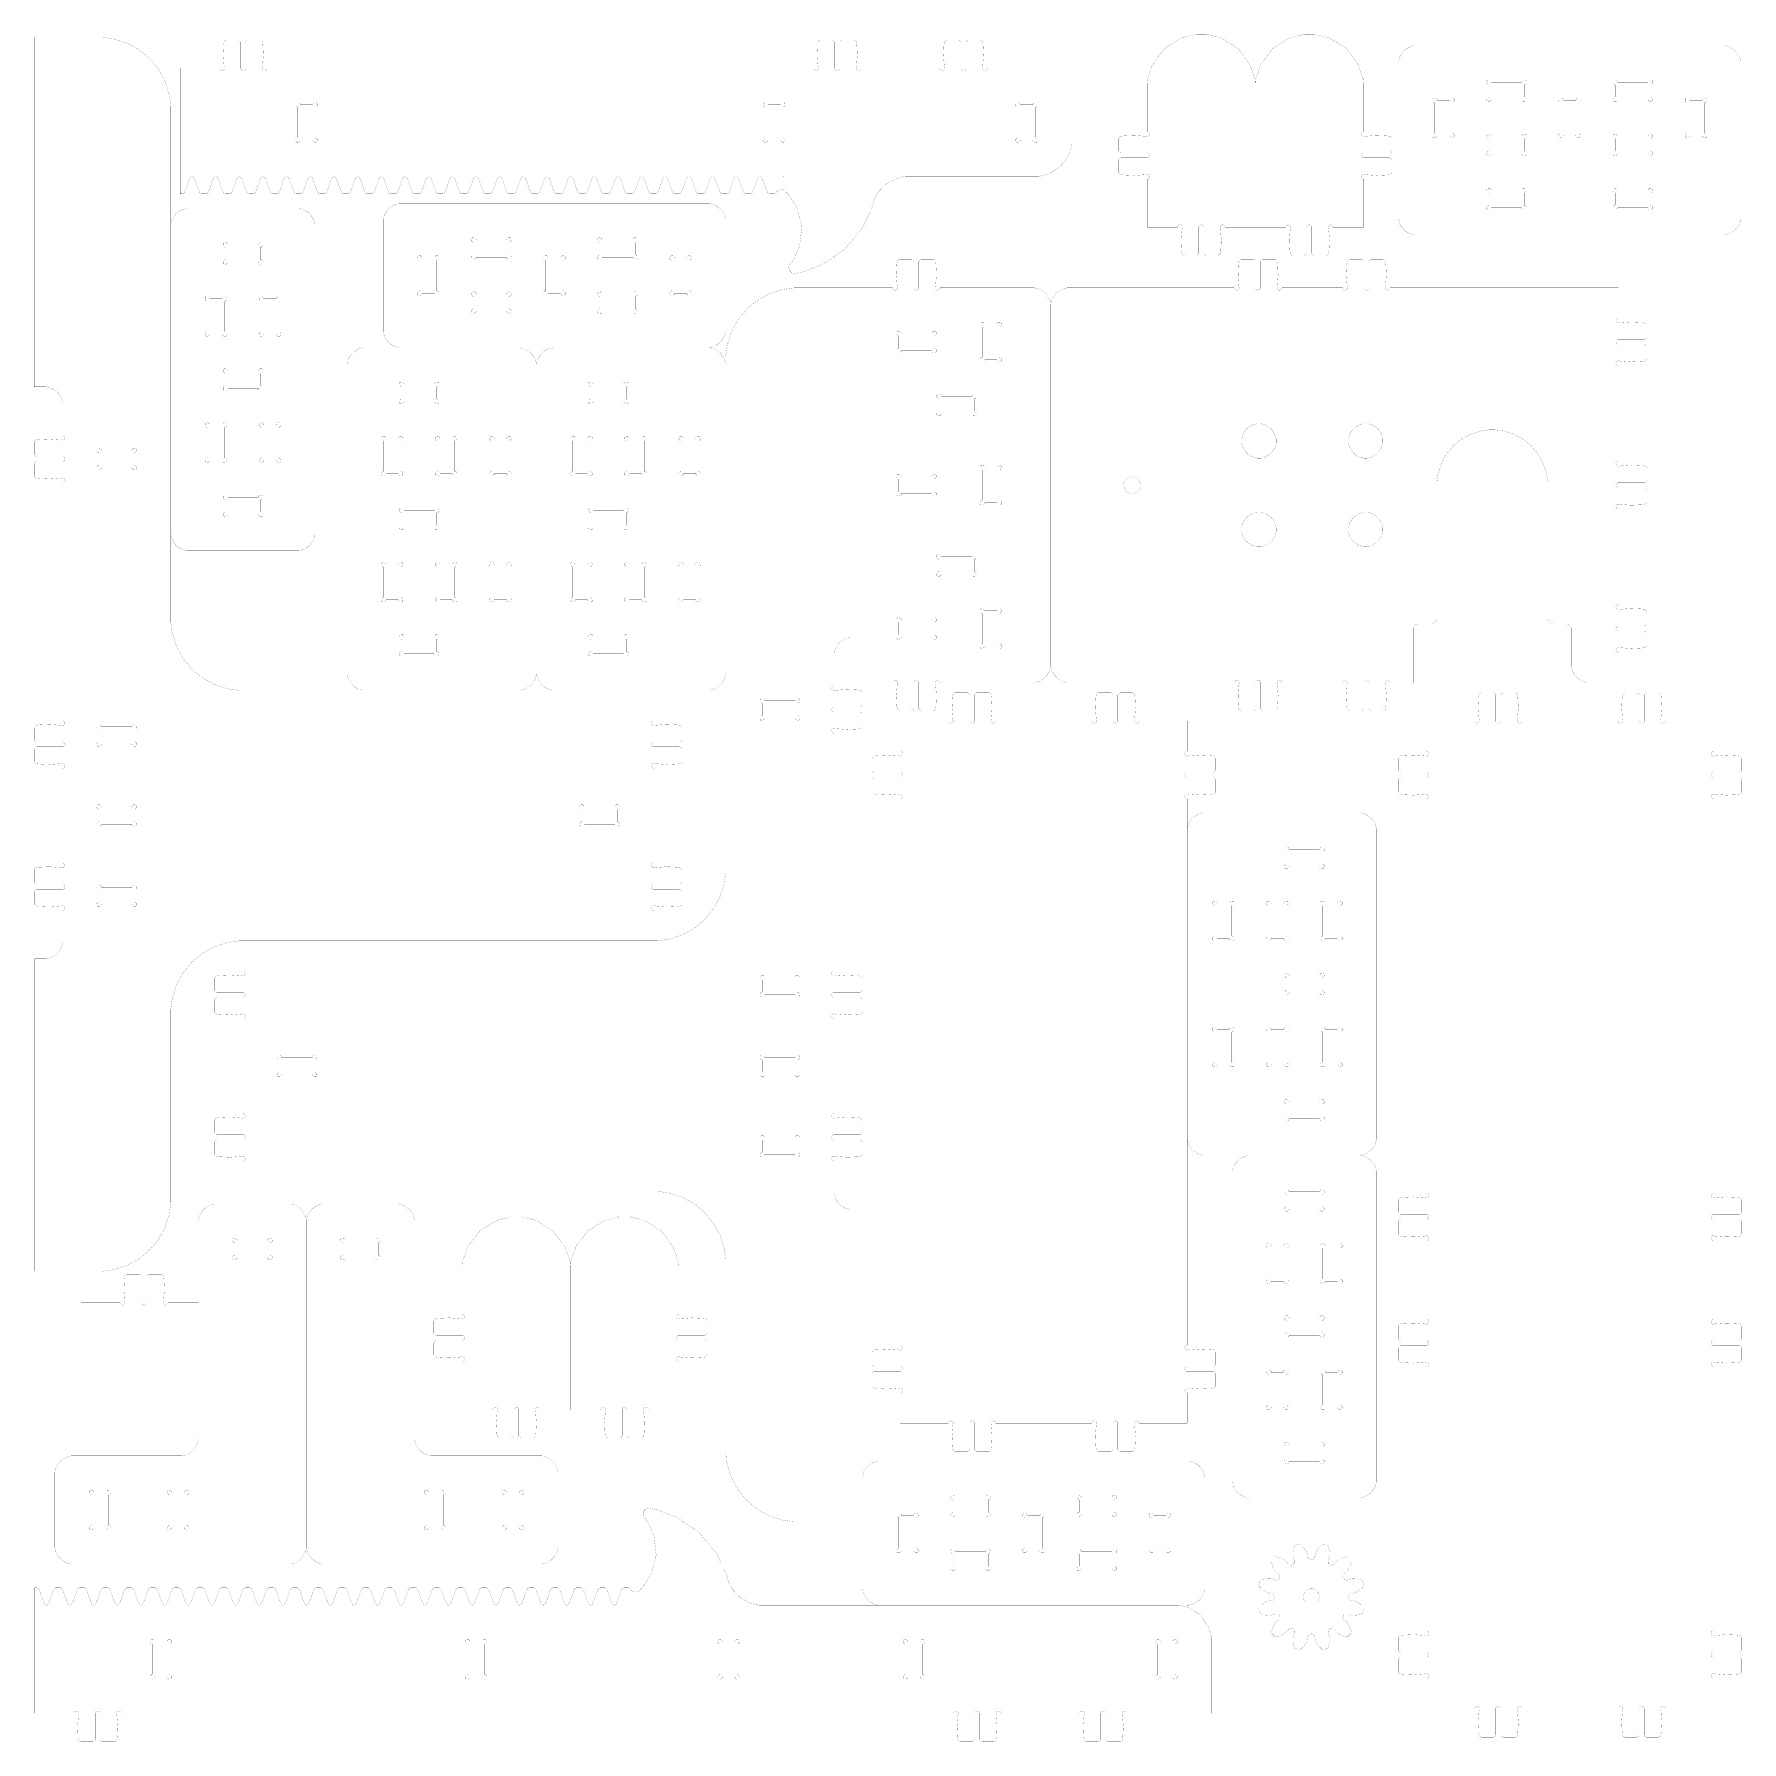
# Model space of a CAD drawing. Extents: x 0.1 to 11.9, y 0.1 to 11.9.
import ezdxf

# ---------------------------------------------------------------- set-up
doc = ezdxf.new("R2010")
doc.units = 0
doc.layers.get('0').update_dxf_attribs({"linetype": 'CONTINUOUS'})

msp = doc.modelspace()

# ---------------------------------------------------------------- linework, layer by layer
at = {"color": 1}
for points, const_width in [([(0.067383, 11.911), (0.514214, 11.911)], 0.00084), ([(0.067383, 11.911), (0.067383, 9.48828)], 0.00084), ([(1.01421, 11.411), (1.01421, 11.4362), (1.00402, 11.5118), (0.974881, 11.6056), (0.928819, 11.6906), (0.867731, 11.7646), (0.793728, 11.8256), (0.708822, 11.8717), (0.614963, 11.9009), (0.539387, 11.911), (0.514214, 11.911)], 0.00084), ([(1.38596, 11.6963), (1.38357, 11.7112), (1.37815, 11.7861), (1.38146, 11.8611), (1.38346, 11.876)], 0.00084), ([(1.38346, 11.876), (1.38379, 11.8785), (1.38997, 11.8882), (1.39968, 11.8931), (1.40294, 11.8931)], 0.00084), ([(1.48047, 11.8931), (1.40294, 11.8931)], 0.00084), ([(1.48047, 11.8931), (1.48394, 11.8931), (1.49436, 11.8874), (1.50011, 11.877), (1.50011, 11.8734)], 0.00084), ([(1.50011, 11.6963), (1.50011, 11.8734)], 0.00084), ([(1.53358, 11.8734), (1.53358, 11.877), (1.53933, 11.8874), (1.54975, 11.8931), (1.55328, 11.8931)], 0.00084), ([(1.53358, 11.6963), (1.53358, 11.8734)], 0.00084), ([(1.55328, 11.8931), (1.63075, 11.8931)], 0.00084), ([(1.63075, 11.8931), (1.63396, 11.8931), (1.64372, 11.8882), (1.64996, 11.8785), (1.65028, 11.876)], 0.00084), ([(1.65028, 11.876), (1.65224, 11.8611), (1.65554, 11.7861), (1.65018, 11.7112), (1.64779, 11.6963)], 0.00084), ([(5.50364, 11.6963), (5.50125, 11.7112), (5.49582, 11.7861), (5.49914, 11.8611), (5.50114, 11.876)], 0.00084), ([(5.50114, 11.876), (5.50146, 11.8785), (5.50765, 11.8882), (5.51742, 11.8931), (5.52067, 11.8931)], 0.00084), ([(5.59814, 11.8931), (5.52067, 11.8931)], 0.00084), ([(5.59814, 11.8931), (5.60161, 11.8931), (5.61203, 11.8874), (5.61783, 11.877), (5.61783, 11.8734)], 0.00084), ([(5.61783, 11.6963), (5.61783, 11.8734)], 0.00084), ([(5.65126, 11.8734), (5.65126, 11.877), (5.65701, 11.8874), (5.66743, 11.8931), (5.67096, 11.8931)], 0.00084), ([(5.65126, 11.6963), (5.65126, 11.8734)], 0.00084), ([(5.67096, 11.8931), (5.74843, 11.8931)], 0.00084), ([(5.74843, 11.8931), (5.75163, 11.8931), (5.76139, 11.8882), (5.76764, 11.8785), (5.76796, 11.876)], 0.00084), ([(5.76796, 11.876), (5.76992, 11.8611), (5.77322, 11.7861), (5.76785, 11.7112), (5.76546, 11.6963)], 0.00084), ([(6.37864, 11.6963), (6.37625, 11.7112), (6.37082, 11.7861), (6.37414, 11.8611), (6.37614, 11.876)], 0.00084), ([(6.37614, 11.876), (6.37646, 11.8785), (6.38265, 11.8882), (6.39242, 11.8931), (6.39567, 11.8931)], 0.00084), ([(6.47314, 11.8931), (6.39567, 11.8931)], 0.00084), ([(6.47314, 11.8931), (6.47661, 11.8931), (6.48703, 11.8874), (6.49283, 11.877), (6.49283, 11.8734)], 0.00084), ([(6.49283, 11.6963), (6.49283, 11.8734)], 0.00084), ([(6.52626, 11.8734), (6.52626, 11.877), (6.53201, 11.8874), (6.54243, 11.8931), (6.54596, 11.8931)], 0.00084), ([(6.52626, 11.6963), (6.52626, 11.8734)], 0.00084), ([(6.54596, 11.8931), (6.62343, 11.8931)], 0.00084), ([(6.62343, 11.8931), (6.62663, 11.8931), (6.63639, 11.8882), (6.64264, 11.8785), (6.64296, 11.876)], 0.00084), ([(6.64296, 11.876), (6.64492, 11.8611), (6.64822, 11.7861), (6.64285, 11.7112), (6.64046, 11.6963)], 0.00084), ([(8.53271, 11.5894), (8.52968, 11.6239), (8.49431, 11.725), (8.41194, 11.834), (8.29617, 11.9065), (8.19233, 11.9328), (8.15771, 11.9328), (8.12304, 11.9328), (8.01921, 11.9065), (7.90349, 11.834), (7.82107, 11.725), (7.78575, 11.6239), (7.78271, 11.5894)], 0.00084), ([(8.53271, 11.5894), (8.53575, 11.6239), (8.57107, 11.725), (8.65349, 11.834), (8.76921, 11.9065), (8.87304, 11.9328), (8.90771, 11.9328), (8.94233, 11.9328), (9.04617, 11.9065), (9.16194, 11.834), (9.24431, 11.725), (9.27968, 11.6239), (9.28271, 11.5894)], 0.00084), ([(9.64903, 11.8534), (9.63683, 11.8534), (9.60032, 11.8436), (9.5606, 11.8168), (9.53381, 11.7771), (9.52403, 11.7406), (9.52403, 11.7284)], 0.00084), ([(11.774, 11.8534), (9.64903, 11.8534)], 0.00084), ([(11.899, 11.7284), (11.899, 11.7406), (11.8892, 11.7771), (11.8624, 11.8168), (11.8226, 11.8436), (11.7862, 11.8534), (11.774, 11.8534)], 0.00084), ([(9.52403, 11.7284), (9.52403, 10.6659)], 0.00084), ([(11.899, 11.7284), (11.899, 10.6659)], 0.00084), ([(1.07937, 10.8261), (1.07937, 11.6963)], 0.00084), ([(1.07937, 11.6963), (1.35248, 11.6963)], 0.00084), ([(1.38596, 11.6963), (1.38596, 11.6932), (1.3807, 11.6837), (1.36919, 11.6796), (1.35769, 11.6837), (1.35248, 11.6932), (1.35248, 11.6963)], 0.00084), ([(1.53358, 11.6963), (1.53358, 11.6932), (1.52832, 11.6837), (1.51682, 11.6796), (1.50532, 11.6837), (1.50011, 11.6932), (1.50011, 11.6963)], 0.00084), ([(1.68126, 11.6963), (1.68126, 11.6932), (1.676, 11.6837), (1.6645, 11.6796), (1.653, 11.6837), (1.64779, 11.6932), (1.64779, 11.6963)], 0.00084), ([(1.68126, 11.6963), (5.47017, 11.6963)], 0.00084), ([(5.50364, 11.6963), (5.50364, 11.6932), (5.49837, 11.6838), (5.48687, 11.6796), (5.47537, 11.6838), (5.47017, 11.6932), (5.47017, 11.6963)], 0.00084), ([(5.65126, 11.6963), (5.65126, 11.6932), (5.646, 11.6838), (5.63456, 11.6796), (5.62304, 11.6838), (5.61783, 11.6932), (5.61783, 11.6963)], 0.00084), ([(5.79893, 11.6963), (5.79889, 11.6932), (5.79362, 11.6838), (5.78217, 11.6796), (5.77067, 11.6838), (5.76546, 11.6932), (5.76546, 11.6963)], 0.00084), ([(5.79893, 11.6963), (6.34517, 11.6963)], 0.00084), ([(6.37864, 11.6963), (6.37864, 11.6932), (6.37337, 11.6838), (6.36187, 11.6796), (6.35037, 11.6838), (6.34517, 11.6932), (6.34517, 11.6963)], 0.00084), ([(6.52626, 11.6963), (6.52626, 11.6932), (6.521, 11.6838), (6.50956, 11.6796), (6.49804, 11.6838), (6.49283, 11.6932), (6.49283, 11.6963)], 0.00084), ([(6.67393, 11.6963), (6.67389, 11.6932), (6.66862, 11.6838), (6.65717, 11.6796), (6.64567, 11.6838), (6.64046, 11.6932), (6.64046, 11.6963)], 0.00084), ([(6.67393, 11.6963), (7.25956, 11.6963)], 0.00084), ([(7.25956, 11.1963), (7.25956, 11.6963)], 0.00084), ([(10.1687, 11.6005), (10.1687, 11.6044), (10.1584, 11.6159), (10.1427, 11.615), (10.1401, 11.6123), (10.1375, 11.6097), (10.1365, 11.5941), (10.1481, 11.5838), (10.152, 11.5838)], 0.00084), ([(10.3961, 11.5838), (10.3999, 11.5838), (10.4115, 11.5941), (10.4105, 11.6097), (10.4079, 11.6123), (10.4053, 11.615), (10.3897, 11.6159), (10.3793, 11.6044), (10.3793, 11.6005)], 0.00084), ([(11.0437, 11.6005), (11.0437, 11.6044), (11.0334, 11.6159), (11.0177, 11.615), (11.0151, 11.6123), (11.0125, 11.6097), (11.0115, 11.5941), (11.0231, 11.5838), (11.027, 11.5838)], 0.00084), ([(11.2711, 11.5838), (11.2749, 11.5838), (11.2865, 11.5941), (11.2855, 11.6097), (11.2829, 11.6123), (11.2803, 11.615), (11.2647, 11.6159), (11.2543, 11.6044), (11.2543, 11.6005)], 0.00084), ([(7.78271, 11.2567), (7.78271, 11.5894)], 0.00084), ([(8.53271, 10.5953), (8.53271, 11.5894)], 0.00084), ([(9.28271, 11.2567), (9.28271, 11.5894)], 0.00084), ([(9.79372, 11.4755), (9.79372, 11.4794), (9.78336, 11.4909), (9.76774, 11.49), (9.76514, 11.4873), (9.76247, 11.4847), (9.7615, 11.4691), (9.77306, 11.4588), (9.77696, 11.4588)], 0.00084), ([(9.89606, 11.4588), (9.8999, 11.4588), (9.91151, 11.4691), (9.91054, 11.4847), (9.90793, 11.4873), (9.90528, 11.49), (9.88965, 11.4909), (9.87935, 11.4794), (9.87935, 11.4755)], 0.00084), ([(10.152, 11.4981), (10.1481, 11.4981), (10.1365, 11.4878), (10.1375, 11.4722), (10.1401, 11.4696), (10.1427, 11.467), (10.1584, 11.4659), (10.1687, 11.4775), (10.1687, 11.4814)], 0.00084), ([(10.152, 11.4981), (10.152, 11.5838)], 0.00084), ([(10.1687, 11.6005), (10.3793, 11.6005)], 0.00084), ([(10.3793, 11.4814), (10.3793, 11.4775), (10.3897, 11.4659), (10.4053, 11.467), (10.4079, 11.4696), (10.4105, 11.4722), (10.4115, 11.4878), (10.3999, 11.4981), (10.3961, 11.4981)], 0.00084), ([(10.3961, 11.4981), (10.3961, 11.5838)], 0.00084), ([(10.6687, 11.4755), (10.6687, 11.4794), (10.6584, 11.4909), (10.6427, 11.49), (10.6401, 11.4873), (10.6375, 11.4847), (10.6365, 11.4691), (10.6481, 11.4588), (10.652, 11.4588)], 0.00084), ([(10.7711, 11.4588), (10.7749, 11.4588), (10.7865, 11.4691), (10.7855, 11.4847), (10.7829, 11.4873), (10.7803, 11.49), (10.7647, 11.4909), (10.7543, 11.4794), (10.7543, 11.4755)], 0.00084), ([(11.027, 11.4981), (11.0231, 11.4981), (11.0115, 11.4878), (11.0125, 11.4722), (11.0151, 11.4696), (11.0177, 11.467), (11.0334, 11.4659), (11.0437, 11.4775), (11.0437, 11.4814)], 0.00084), ([(11.027, 11.4981), (11.027, 11.5838)], 0.00084), ([(11.0437, 11.6005), (11.2543, 11.6005)], 0.00084), ([(11.2543, 11.4814), (11.2543, 11.4775), (11.2647, 11.4659), (11.2803, 11.467), (11.2829, 11.4696), (11.2855, 11.4722), (11.2865, 11.4878), (11.2749, 11.4981), (11.2711, 11.4981)], 0.00084), ([(11.2711, 11.4981), (11.2711, 11.5838)], 0.00084), ([(11.5437, 11.4755), (11.5437, 11.4794), (11.5334, 11.4909), (11.5177, 11.49), (11.5151, 11.4873), (11.5125, 11.4847), (11.5115, 11.4691), (11.5231, 11.4588), (11.527, 11.4588)], 0.00084), ([(11.6461, 11.4588), (11.6499, 11.4588), (11.6615, 11.4691), (11.6605, 11.4847), (11.6579, 11.4873), (11.6553, 11.49), (11.6397, 11.4909), (11.6293, 11.4794), (11.6293, 11.4755)], 0.00084), ([(1.01421, 7.88444), (1.01421, 11.411)], 0.00084), ([(1.89481, 11.4266), (1.8909, 11.4266), (1.87935, 11.437), (1.88032, 11.4525), (1.88297, 11.4551), (1.88558, 11.4578), (1.90121, 11.4588), (1.91157, 11.4472), (1.91157, 11.4433)], 0.00084), ([(1.89481, 11.4266), (1.89481, 11.216)], 0.00084), ([(1.91157, 11.4433), (1.99718, 11.4433)], 0.00084), ([(1.99718, 11.4433), (1.99718, 11.4472), (2.00749, 11.4588), (2.02311, 11.4578), (2.02576, 11.4551), (2.02838, 11.4525), (2.02935, 11.437), (2.01774, 11.4266), (2.01389, 11.4266)], 0.00084), ([(2.01389, 11.4266), (2.01389, 11.216)], 0.00084), ([(5.13747, 11.4266), (5.13357, 11.4266), (5.12201, 11.437), (5.12299, 11.4525), (5.12565, 11.4551), (5.12825, 11.4578), (5.14388, 11.4588), (5.15424, 11.4472), (5.15424, 11.4433)], 0.00084), ([(5.13747, 11.4266), (5.13747, 11.216)], 0.00084), ([(5.15424, 11.4433), (5.23986, 11.4433)], 0.00084), ([(5.23986, 11.4433), (5.23986, 11.4472), (5.25017, 11.4588), (5.26579, 11.4578), (5.26844, 11.4551), (5.27106, 11.4525), (5.27203, 11.437), (5.26042, 11.4266), (5.25657, 11.4266)], 0.00084), ([(5.25657, 11.4266), (5.25657, 11.216)], 0.00084), ([(6.88747, 11.4266), (6.88357, 11.4266), (6.87201, 11.437), (6.87299, 11.4525), (6.87565, 11.4551), (6.87825, 11.4578), (6.89388, 11.4588), (6.90424, 11.4472), (6.90424, 11.4433)], 0.00084), ([(6.88747, 11.4266), (6.88747, 11.216)], 0.00084), ([(6.90424, 11.4433), (6.98986, 11.4433)], 0.00084), ([(6.98986, 11.4433), (6.98986, 11.4472), (7.00017, 11.4588), (7.01579, 11.4578), (7.01844, 11.4551), (7.02106, 11.4525), (7.02203, 11.437), (7.01042, 11.4266), (7.00657, 11.4266)], 0.00084), ([(7.00657, 11.4266), (7.00657, 11.216)], 0.00084), ([(9.77696, 11.2481), (9.77696, 11.4588)], 0.00084), ([(9.87935, 11.4755), (9.79372, 11.4755)], 0.00084), ([(9.89606, 11.2481), (9.89606, 11.4588)], 0.00084), ([(10.1687, 11.4814), (10.3793, 11.4814)], 0.00084), ([(10.652, 11.2481), (10.652, 11.4588)], 0.00084), ([(10.7543, 11.4755), (10.6687, 11.4755)], 0.00084), ([(10.7711, 11.2481), (10.7711, 11.4588)], 0.00084), ([(11.0437, 11.4814), (11.2543, 11.4814)], 0.00084), ([(11.527, 11.2481), (11.527, 11.4588)], 0.00084), ([(11.6293, 11.4755), (11.5437, 11.4755)], 0.00084), ([(11.6461, 11.2481), (11.6461, 11.4588)], 0.00084), ([(7.78271, 11.2232), (7.78581, 11.2232), (7.79519, 11.2285), (7.79937, 11.24), (7.79519, 11.2515), (7.78581, 11.2567), (7.78271, 11.2567)], 0.00084), ([(9.28271, 11.2232), (9.27957, 11.2232), (9.27018, 11.2285), (9.266, 11.24), (9.27018, 11.2515), (9.27957, 11.2567), (9.28271, 11.2567)], 0.00084), ([(9.77696, 11.2481), (9.77306, 11.2481), (9.7615, 11.2378), (9.76247, 11.2222), (9.76514, 11.2196), (9.76774, 11.217), (9.78336, 11.2159), (9.79372, 11.2275), (9.79372, 11.2314)], 0.00084), ([(9.87935, 11.2314), (9.87935, 11.2275), (9.88965, 11.2159), (9.90528, 11.217), (9.90793, 11.2196), (9.91054, 11.2222), (9.91151, 11.2378), (9.8999, 11.2481), (9.89606, 11.2481)], 0.00084), ([(10.652, 11.2481), (10.6481, 11.2481), (10.6365, 11.2378), (10.6375, 11.2222), (10.6401, 11.2196), (10.6427, 11.217), (10.6584, 11.2159), (10.6687, 11.2275), (10.6687, 11.2314)], 0.00084), ([(10.7543, 11.2314), (10.7543, 11.2275), (10.7647, 11.2159), (10.7803, 11.217), (10.7829, 11.2196), (10.7855, 11.2222), (10.7865, 11.2378), (10.7749, 11.2481), (10.7711, 11.2481)], 0.00084), ([(11.527, 11.2481), (11.5231, 11.2481), (11.5115, 11.2378), (11.5125, 11.2222), (11.5151, 11.2196), (11.5177, 11.217), (11.5334, 11.2159), (11.5437, 11.2275), (11.5437, 11.2314)], 0.00084), ([(11.6293, 11.2314), (11.6293, 11.2275), (11.6397, 11.2159), (11.6553, 11.217), (11.6579, 11.2196), (11.6605, 11.2222), (11.6615, 11.2378), (11.6499, 11.2481), (11.6461, 11.2481)], 0.00084), ([(1.91157, 11.1992), (1.91157, 11.1954), (1.90121, 11.1838), (1.88558, 11.1848), (1.88297, 11.1874), (1.88032, 11.1901), (1.87935, 11.2057), (1.8909, 11.216), (1.89481, 11.216)], 0.00084), ([(1.91157, 11.1992), (1.99718, 11.1992)], 0.00084), ([(2.01389, 11.216), (2.01774, 11.216), (2.02935, 11.2057), (2.02838, 11.1901), (2.02576, 11.1874), (2.02311, 11.1848), (2.00749, 11.1838), (1.99718, 11.1954), (1.99718, 11.1992)], 0.00084), ([(5.15424, 11.1992), (5.15424, 11.1954), (5.14388, 11.1838), (5.12825, 11.1848), (5.12565, 11.1874), (5.12299, 11.1901), (5.12201, 11.2057), (5.13357, 11.216), (5.13747, 11.216)], 0.00084), ([(5.15424, 11.1992), (5.23986, 11.1992)], 0.00084), ([(5.25657, 11.216), (5.26042, 11.216), (5.27203, 11.2057), (5.27106, 11.1901), (5.26844, 11.1874), (5.26579, 11.1848), (5.25017, 11.1838), (5.23986, 11.1954), (5.23986, 11.1992)], 0.00084), ([(6.90424, 11.1992), (6.90424, 11.1954), (6.89388, 11.1838), (6.87825, 11.1848), (6.87565, 11.1874), (6.87299, 11.1901), (6.87201, 11.2057), (6.88357, 11.216), (6.88747, 11.216)], 0.00084), ([(6.90424, 11.1992), (6.98986, 11.1992)], 0.00084), ([(7.00657, 11.216), (7.01042, 11.216), (7.02203, 11.2057), (7.02106, 11.1901), (7.01844, 11.1874), (7.01579, 11.1848), (7.00017, 11.1838), (6.98986, 11.1954), (6.98986, 11.1992)], 0.00084), ([(7.25956, 11.1963), (7.25956, 11.172), (7.23986, 11.099), (7.18631, 11.0195), (7.10682, 10.966), (7.03386, 10.9463), (7.00956, 10.9463)], 0.00084), ([(7.60297, 11.2258), (7.60053, 11.2254), (7.59076, 11.2192), (7.58589, 11.2095), (7.58589, 11.2062)], 0.00084), ([(7.58589, 11.1288), (7.58589, 11.2062)], 0.00084), ([(7.58589, 11.1288), (7.58589, 11.1253), (7.59164, 11.1149), (7.60206, 11.1091), (7.60558, 11.1091)], 0.00084), ([(7.78271, 11.2232), (7.76785, 11.2256), (7.69293, 11.2311), (7.61789, 11.2278), (7.60297, 11.2258)], 0.00084), ([(9.28271, 11.2232), (9.29758, 11.2256), (9.3725, 11.2311), (9.44754, 11.2278), (9.46251, 11.2258)], 0.00084), ([(9.4796, 11.1288), (9.4796, 11.1253), (9.47379, 11.1149), (9.46337, 11.1091), (9.4599, 11.1091)], 0.00084), ([(9.46251, 11.2258), (9.46496, 11.2254), (9.47472, 11.2192), (9.4796, 11.2095), (9.4796, 11.2062)], 0.00084), ([(9.4796, 11.1288), (9.4796, 11.2062)], 0.00084), ([(9.87935, 11.2314), (9.79372, 11.2314)], 0.00084), ([(10.1687, 11.2255), (10.1687, 11.2294), (10.1584, 11.2409), (10.1427, 11.24), (10.1401, 11.2373), (10.1375, 11.2347), (10.1365, 11.2191), (10.1481, 11.2088), (10.152, 11.2088)], 0.00084), ([(10.152, 11.1231), (10.152, 11.2088)], 0.00084), ([(10.1687, 11.2255), (10.3793, 11.2255)], 0.00084), ([(10.3961, 11.2088), (10.3999, 11.2088), (10.4115, 11.2191), (10.4105, 11.2347), (10.4079, 11.2373), (10.4053, 11.24), (10.3897, 11.2409), (10.3793, 11.2294), (10.3793, 11.2255)], 0.00084), ([(10.3961, 11.1231), (10.3961, 11.2088)], 0.00084), ([(10.7543, 11.2314), (10.6687, 11.2314)], 0.00084), ([(11.0437, 11.2255), (11.0437, 11.2294), (11.0334, 11.2409), (11.0177, 11.24), (11.0151, 11.2373), (11.0125, 11.2347), (11.0115, 11.2191), (11.0231, 11.2088), (11.027, 11.2088)], 0.00084), ([(11.027, 11.1231), (11.027, 11.2088)], 0.00084), ([(11.0437, 11.2255), (11.2543, 11.2255)], 0.00084), ([(11.2711, 11.2088), (11.2749, 11.2088), (11.2865, 11.2191), (11.2855, 11.2347), (11.2829, 11.2373), (11.2803, 11.24), (11.2647, 11.2409), (11.2543, 11.2294), (11.2543, 11.2255)], 0.00084), ([(11.2711, 11.1231), (11.2711, 11.2088)], 0.00084), ([(11.6293, 11.2314), (11.5437, 11.2314)], 0.00084), ([(7.60558, 11.0756), (7.60206, 11.0756), (7.59164, 11.0698), (7.58589, 11.0594), (7.58589, 11.0559)], 0.00084), ([(7.58589, 11.0559), (7.58589, 10.9784)], 0.00084), ([(7.78271, 11.1091), (7.60558, 11.1091)], 0.00084), ([(7.78271, 11.0756), (7.60558, 11.0756)], 0.00084), ([(7.78271, 11.0756), (7.78581, 11.0756), (7.79519, 11.0809), (7.79937, 11.0923), (7.79519, 11.1038), (7.78581, 11.1091), (7.78271, 11.1091)], 0.00084), ([(9.28271, 11.0756), (9.27957, 11.0756), (9.27018, 11.0809), (9.266, 11.0923), (9.27018, 11.1038), (9.27957, 11.1091), (9.28271, 11.1091)], 0.00084), ([(9.28271, 11.1091), (9.4599, 11.1091)], 0.00084), ([(9.28271, 11.0756), (9.4599, 11.0756)], 0.00084), ([(9.4599, 11.0756), (9.46337, 11.0756), (9.47379, 11.0698), (9.4796, 11.0594), (9.4796, 11.0559)], 0.00084), ([(9.4796, 11.0559), (9.4796, 10.9784)], 0.00084), ([(10.152, 11.1231), (10.1481, 11.1231), (10.1365, 11.1128), (10.1375, 11.0972), (10.1401, 11.0946), (10.1427, 11.092), (10.1584, 11.0909), (10.1687, 11.1025), (10.1687, 11.1064)], 0.00084), ([(10.1687, 11.1064), (10.3793, 11.1064)], 0.00084), ([(10.3793, 11.1064), (10.3793, 11.1025), (10.3897, 11.0909), (10.4053, 11.092), (10.4079, 11.0946), (10.4105, 11.0972), (10.4115, 11.1128), (10.3999, 11.1231), (10.3961, 11.1231)], 0.00084), ([(11.027, 11.1231), (11.0231, 11.1231), (11.0115, 11.1128), (11.0125, 11.0972), (11.0151, 11.0946), (11.0177, 11.092), (11.0334, 11.0909), (11.0437, 11.1025), (11.0437, 11.1064)], 0.00084), ([(11.0437, 11.1064), (11.2543, 11.1064)], 0.00084), ([(11.2543, 11.1064), (11.2543, 11.1025), (11.2647, 11.0909), (11.2803, 11.092), (11.2829, 11.0946), (11.2855, 11.0972), (11.2865, 11.1128), (11.2749, 11.1231), (11.2711, 11.1231)], 0.00084), ([(1.11111, 10.839), (1.1454, 10.9333)], 0.00084), ([(1.1454, 10.9333), (1.146, 10.9351), (1.15956, 10.9459), (1.1614, 10.9461)], 0.00084), ([(1.1614, 10.9461), (1.16319, 10.9459), (1.1767, 10.9351), (1.17735, 10.9333)], 0.00084), ([(1.2117, 10.839), (1.17735, 10.9333)], 0.00084), ([(1.27512, 10.839), (1.30946, 10.9333)], 0.00084), ([(1.30946, 10.9333), (1.31006, 10.9351), (1.32357, 10.9459), (1.32541, 10.9461)], 0.00084), ([(1.32541, 10.9461), (1.3272, 10.9459), (1.34077, 10.9351), (1.34142, 10.9333)], 0.00084), ([(1.37571, 10.839), (1.34142, 10.9333)], 0.00084), ([(1.43918, 10.839), (1.47347, 10.9333)], 0.00084), ([(1.47347, 10.9333), (1.47407, 10.9351), (1.48763, 10.9459), (1.48947, 10.9461)], 0.00084), ([(1.48947, 10.9461), (1.49126, 10.9459), (1.50478, 10.9351), (1.50543, 10.9333)], 0.00084), ([(1.53976, 10.839), (1.50543, 10.9333)], 0.00084), ([(1.60325, 10.839), (1.63753, 10.9333)], 0.00084), ([(1.63753, 10.9333), (1.63813, 10.9351), (1.65169, 10.9459), (1.65354, 10.9461)], 0.00084), ([(1.65354, 10.9461), (1.65533, 10.9459), (1.66883, 10.9351), (1.66949, 10.9333)], 0.00084), ([(1.70383, 10.839), (1.66949, 10.9333)], 0.00084), ([(1.76725, 10.839), (1.8016, 10.9333)], 0.00084), ([(1.8016, 10.9333), (1.80219, 10.9351), (1.81569, 10.9459), (1.81754, 10.9461)], 0.00084), ([(1.81754, 10.9461), (1.81933, 10.9459), (1.8329, 10.9351), (1.83356, 10.9333)], 0.00084), ([(1.86783, 10.839), (1.83356, 10.9333)], 0.00084), ([(1.93132, 10.839), (1.9656, 10.9333)], 0.00084), ([(1.9656, 10.9333), (1.96619, 10.9351), (1.97976, 10.9459), (1.98161, 10.9461)], 0.00084), ([(1.98161, 10.9461), (1.9834, 10.9459), (1.9969, 10.9351), (1.99756, 10.9333)], 0.00084), ([(2.0319, 10.839), (1.99756, 10.9333)], 0.00084), ([(2.09532, 10.839), (2.12967, 10.9333)], 0.00084), ([(2.12967, 10.9333), (2.13026, 10.9351), (2.14378, 10.9459), (2.14561, 10.9461)], 0.00084), ([(2.14561, 10.9461), (2.1474, 10.9459), (2.16097, 10.9351), (2.16162, 10.9333)], 0.00084), ([(2.1959, 10.839), (2.16162, 10.9333)], 0.00084), ([(2.25939, 10.839), (2.29372, 10.9333)], 0.00084), ([(2.29372, 10.9333), (2.29432, 10.9351), (2.30783, 10.9459), (2.30968, 10.9461)], 0.00084), ([(2.30968, 10.9461), (2.31147, 10.9459), (2.32503, 10.9351), (2.32568, 10.9333)], 0.00084), ([(2.35997, 10.839), (2.32568, 10.9333)], 0.00084), ([(2.42344, 10.839), (2.45774, 10.9333)], 0.00084), ([(2.45774, 10.9333), (2.45833, 10.9351), (2.4719, 10.9459), (2.47374, 10.9461)], 0.00084), ([(2.47374, 10.9461), (2.47553, 10.9459), (2.48904, 10.9351), (2.48969, 10.9333)], 0.00084), ([(2.52403, 10.839), (2.48969, 10.9333)], 0.00084), ([(2.58746, 10.839), (2.62181, 10.9333)], 0.00084), ([(2.62181, 10.9333), (2.6224, 10.9351), (2.6359, 10.9459), (2.63775, 10.9461)], 0.00084), ([(2.63775, 10.9461), (2.63954, 10.9459), (2.6531, 10.9351), (2.65375, 10.9333)], 0.00084), ([(2.68804, 10.839), (2.65375, 10.9333)], 0.00084), ([(2.75151, 10.839), (2.78581, 10.9333)], 0.00084), ([(2.78581, 10.9333), (2.7864, 10.9351), (2.79997, 10.9459), (2.80181, 10.9461)], 0.00084), ([(2.80181, 10.9461), (2.8036, 10.9459), (2.81711, 10.9351), (2.81776, 10.9333)], 0.00084), ([(2.85211, 10.839), (2.81776, 10.9333)], 0.00084), ([(2.91558, 10.839), (2.94988, 10.9333)], 0.00084), ([(2.94988, 10.9333), (2.95047, 10.9351), (2.96403, 10.9459), (2.96588, 10.9461)], 0.00084), ([(2.96588, 10.9461), (2.96767, 10.9459), (2.98118, 10.9351), (2.98182, 10.9333)], 0.00084), ([(3.01617, 10.839), (2.98182, 10.9333)], 0.00084), ([(3.07958, 10.839), (3.11393, 10.9333)], 0.00084), ([(3.11393, 10.9333), (3.11453, 10.9351), (3.12804, 10.9459), (3.12989, 10.9461)], 0.00084), ([(3.12989, 10.9461), (3.13167, 10.9459), (3.14524, 10.9351), (3.14589, 10.9333)], 0.00084), ([(3.18018, 10.839), (3.14589, 10.9333)], 0.00084), ([(3.24365, 10.839), (3.27794, 10.9333)], 0.00084), ([(3.27794, 10.9333), (3.27854, 10.9351), (3.2921, 10.9459), (3.29394, 10.9461)], 0.00084), ([(3.29394, 10.9461), (3.29574, 10.9459), (3.30925, 10.9351), (3.3099, 10.9333)], 0.00084), ([(3.34424, 10.839), (3.3099, 10.9333)], 0.00084), ([(3.40767, 10.839), (3.442, 10.9333)], 0.00084), ([(3.442, 10.9333), (3.4426, 10.9351), (3.45611, 10.9459), (3.45796, 10.9461)], 0.00084), ([(3.45796, 10.9461), (3.45975, 10.9459), (3.47331, 10.9351), (3.47396, 10.9333)], 0.00084), ([(3.50825, 10.839), (3.47396, 10.9333)], 0.00084), ([(3.57172, 10.839), (3.60601, 10.9333)], 0.00084), ([(3.60601, 10.9333), (3.60661, 10.9351), (3.62017, 10.9459), (3.62201, 10.9461)], 0.00084), ([(3.62201, 10.9461), (3.62381, 10.9459), (3.63737, 10.9351), (3.63803, 10.9333)], 0.00084), ([(3.67231, 10.839), (3.63803, 10.9333)], 0.00084), ([(3.73579, 10.839), (3.77007, 10.9333)], 0.00084), ([(3.77007, 10.9333), (3.77067, 10.9351), (3.78424, 10.9459), (3.78608, 10.9461)], 0.00084), ([(3.78608, 10.9461), (3.78787, 10.9459), (3.80138, 10.9351), (3.80203, 10.9333)], 0.00084), ([(3.83637, 10.839), (3.80203, 10.9333)], 0.00084), ([(3.89979, 10.839), (3.93414, 10.9333)], 0.00084), ([(3.93414, 10.9333), (3.93474, 10.9351), (3.94824, 10.9459), (3.95008, 10.9461)], 0.00084), ([(3.95008, 10.9461), (3.95188, 10.9459), (3.96544, 10.9351), (3.9661, 10.9333)], 0.00084), ([(4.00038, 10.839), (3.9661, 10.9333)], 0.00084), ([(4.06386, 10.839), (4.09814, 10.9333)], 0.00084), ([(4.09814, 10.9333), (4.09874, 10.9351), (4.11231, 10.9459), (4.11415, 10.9461)], 0.00084), ([(4.11415, 10.9461), (4.11594, 10.9459), (4.12944, 10.9351), (4.1301, 10.9333)], 0.00084), ([(4.16444, 10.839), (4.1301, 10.9333)], 0.00084), ([(4.22792, 10.839), (4.26221, 10.9333)], 0.00084), ([(4.26221, 10.9333), (4.26281, 10.9351), (4.27636, 10.9459), (4.27821, 10.9461)], 0.00084), ([(4.27821, 10.9461), (4.28, 10.9459), (4.29351, 10.9351), (4.29417, 10.9333)], 0.00084), ([(4.3285, 10.839), (4.29417, 10.9333)], 0.00084), ([(4.39193, 10.839), (4.42626, 10.9333)], 0.00084), ([(4.42626, 10.9333), (4.42686, 10.9351), (4.44038, 10.9459), (4.44222, 10.9461)], 0.00084), ([(4.44222, 10.9461), (4.44401, 10.9459), (4.45757, 10.9351), (4.45822, 10.9333)], 0.00084), ([(4.49251, 10.839), (4.45822, 10.9333)], 0.00084), ([(4.55599, 10.839), (4.59028, 10.9333)], 0.00084), ([(4.59028, 10.9333), (4.59088, 10.9351), (4.60444, 10.9459), (4.60628, 10.9461)], 0.00084), ([(4.60628, 10.9461), (4.60807, 10.9459), (4.62158, 10.9351), (4.62224, 10.9333)], 0.00084), ([(4.65657, 10.839), (4.62224, 10.9333)], 0.00084), ([(4.72, 10.839), (4.75435, 10.9333)], 0.00084), ([(4.75435, 10.9333), (4.75493, 10.9351), (4.76844, 10.9459), (4.77029, 10.9461)], 0.00084), ([(4.77029, 10.9461), (4.77208, 10.9459), (4.78564, 10.9351), (4.78629, 10.9333)], 0.00084), ([(4.82058, 10.839), (4.78629, 10.9333)], 0.00084), ([(4.88406, 10.839), (4.91835, 10.9333)], 0.00084), ([(4.91835, 10.9333), (4.91894, 10.9351), (4.93251, 10.9459), (4.93435, 10.9461)], 0.00084), ([(4.93435, 10.9461), (4.93614, 10.9459), (4.94971, 10.9351), (4.95036, 10.9333)], 0.00084), ([(4.98465, 10.839), (4.95036, 10.9333)], 0.00084), ([(5.04812, 10.839), (5.08242, 10.9333)], 0.00084), ([(5.08242, 10.9333), (5.08301, 10.9351), (5.09657, 10.9459), (5.09842, 10.9461)], 0.00084), ([(5.09842, 10.9461), (5.10021, 10.9459), (5.11372, 10.9351), (5.11436, 10.9333)], 0.00084), ([(5.14871, 10.839), (5.11436, 10.9333)], 0.00084), ([(5.2609, 10.9459), (5.2609, 10.9463)], 0.00084), ([(5.2609, 10.9459), (5.26124, 10.946), (5.264, 10.9463), (5.26497, 10.9463)], 0.00084), ([(5.2609, 10.9463), (5.26497, 10.9463)], 0.00084), ([(5.88385, 10.7634), (5.88921, 10.7829), (5.91835, 10.8376), (5.97342, 10.8954), (6.04389, 10.9329), (6.10444, 10.9463), (6.12462, 10.9463)], 0.00084), ([(6.12462, 10.9463), (7.00956, 10.9463)], 0.00084), ([(7.58589, 10.9784), (7.58589, 10.9752), (7.59076, 10.9655), (7.60053, 10.9592), (7.60297, 10.9589)], 0.00084), ([(7.60297, 10.9589), (7.61789, 10.957), (7.69293, 10.9536), (7.76785, 10.959), (7.78271, 10.9614)], 0.00084), ([(7.78271, 10.928), (7.78581, 10.928), (7.79519, 10.9332), (7.79937, 10.9447), (7.79519, 10.9562), (7.78581, 10.9614), (7.78271, 10.9614)], 0.00084), ([(7.78271, 10.5953), (7.78271, 10.928)], 0.00084), ([(9.28271, 10.928), (9.27957, 10.928), (9.27018, 10.9332), (9.266, 10.9447), (9.27018, 10.9562), (9.27957, 10.9614), (9.28271, 10.9614)], 0.00084), ([(9.46251, 10.9589), (9.44754, 10.957), (9.3725, 10.9536), (9.29758, 10.959), (9.28271, 10.9614)], 0.00084), ([(9.28271, 10.5953), (9.28271, 10.928)], 0.00084), ([(9.4796, 10.9784), (9.4796, 10.9752), (9.47472, 10.9655), (9.46496, 10.9592), (9.46251, 10.9589)], 0.00084), ([(1.09261, 10.8261), (1.07937, 10.8261)], 0.00084), ([(1.11111, 10.839), (1.11041, 10.8371), (1.1039, 10.8297), (1.09543, 10.8261), (1.09261, 10.8261)], 0.00084), ([(1.2302, 10.8261), (1.22732, 10.8261), (1.21886, 10.8297), (1.2124, 10.8371), (1.2117, 10.839)], 0.00084), ([(1.25662, 10.8261), (1.2302, 10.8261)], 0.00084), ([(1.27512, 10.839), (1.27441, 10.8371), (1.2679, 10.8297), (1.25944, 10.8261), (1.25662, 10.8261)], 0.00084), ([(1.39421, 10.8261), (1.39139, 10.8261), (1.38292, 10.8297), (1.37641, 10.8371), (1.37571, 10.839)], 0.00084), ([(1.42068, 10.8261), (1.39421, 10.8261)], 0.00084), ([(1.43918, 10.839), (1.43847, 10.8371), (1.43197, 10.8297), (1.4235, 10.8261), (1.42068, 10.8261)], 0.00084), ([(1.55826, 10.8261), (1.55539, 10.8261), (1.54693, 10.8297), (1.54047, 10.8371), (1.53976, 10.839)], 0.00084), ([(1.58475, 10.8261), (1.55826, 10.8261)], 0.00084), ([(1.60325, 10.839), (1.60249, 10.8371), (1.59597, 10.8297), (1.58751, 10.8261), (1.58475, 10.8261)], 0.00084), ([(1.72233, 10.8261), (1.71946, 10.8261), (1.71099, 10.8297), (1.70454, 10.8371), (1.70383, 10.839)], 0.00084), ([(1.74875, 10.8261), (1.72233, 10.8261)], 0.00084), ([(1.76725, 10.839), (1.76654, 10.8371), (1.76004, 10.8297), (1.75157, 10.8261), (1.74875, 10.8261)], 0.00084), ([(1.88633, 10.8261), (1.88351, 10.8261), (1.87506, 10.8297), (1.86854, 10.8371), (1.86783, 10.839)], 0.00084), ([(1.91282, 10.8261), (1.88633, 10.8261)], 0.00084), ([(1.93132, 10.839), (1.93061, 10.8371), (1.9241, 10.8297), (1.91564, 10.8261), (1.91282, 10.8261)], 0.00084), ([(2.0504, 10.8261), (2.04753, 10.8261), (2.03907, 10.8297), (2.03261, 10.8371), (2.0319, 10.839)], 0.00084), ([(2.07682, 10.8261), (2.0504, 10.8261)], 0.00084), ([(2.09532, 10.839), (2.09463, 10.8371), (2.08811, 10.8297), (2.07964, 10.8261), (2.07682, 10.8261)], 0.00084), ([(2.21442, 10.8261), (2.21158, 10.8261), (2.20313, 10.8297), (2.19661, 10.8371), (2.1959, 10.839)], 0.00084), ([(2.24089, 10.8261), (2.21442, 10.8261)], 0.00084), ([(2.25939, 10.839), (2.25868, 10.8371), (2.25217, 10.8297), (2.24371, 10.8261), (2.24089, 10.8261)], 0.00084), ([(2.37847, 10.8261), (2.3756, 10.8261), (2.36714, 10.8297), (2.36068, 10.8371), (2.35997, 10.839)], 0.00084), ([(2.40494, 10.8261), (2.37847, 10.8261)], 0.00084), ([(2.42344, 10.839), (2.42275, 10.8371), (2.41624, 10.8297), (2.40776, 10.8261), (2.40494, 10.8261)], 0.00084), ([(2.54254, 10.8261), (2.53965, 10.8261), (2.53119, 10.8297), (2.52474, 10.8371), (2.52403, 10.839)], 0.00084), ([(2.56896, 10.8261), (2.54254, 10.8261)], 0.00084), ([(2.58746, 10.839), (2.58675, 10.8371), (2.58024, 10.8297), (2.57178, 10.8261), (2.56896, 10.8261)], 0.00084), ([(2.70654, 10.8261), (2.70372, 10.8261), (2.69526, 10.8297), (2.68875, 10.8371), (2.68804, 10.839)], 0.00084), ([(2.73301, 10.8261), (2.70654, 10.8261)], 0.00084), ([(2.75151, 10.839), (2.75082, 10.8371), (2.74431, 10.8297), (2.73583, 10.8261), (2.73301, 10.8261)], 0.00084), ([(2.87061, 10.8261), (2.86774, 10.8261), (2.85926, 10.8297), (2.85281, 10.8371), (2.85211, 10.839)], 0.00084), ([(2.89708, 10.8261), (2.87061, 10.8261)], 0.00084), ([(2.91558, 10.839), (2.91482, 10.8371), (2.90831, 10.8297), (2.89985, 10.8261), (2.89708, 10.8261)], 0.00084), ([(3.03461, 10.8261), (3.03179, 10.8261), (3.02333, 10.8297), (3.01687, 10.8371), (3.01617, 10.839)], 0.00084), ([(3.06108, 10.8261), (3.03461, 10.8261)], 0.00084), ([(3.07958, 10.839), (3.07889, 10.8371), (3.07238, 10.8297), (3.06392, 10.8261), (3.06108, 10.8261)], 0.00084), ([(3.19868, 10.8261), (3.19586, 10.8261), (3.18739, 10.8297), (3.18087, 10.8371), (3.18018, 10.839)], 0.00084), ([(3.22515, 10.8261), (3.19868, 10.8261)], 0.00084), ([(3.24365, 10.839), (3.24294, 10.8371), (3.23643, 10.8297), (3.22797, 10.8261), (3.22515, 10.8261)], 0.00084), ([(3.36274, 10.8261), (3.35986, 10.8261), (3.3514, 10.8297), (3.34494, 10.8371), (3.34424, 10.839)], 0.00084), ([(3.38917, 10.8261), (3.36274, 10.8261)], 0.00084), ([(3.40767, 10.839), (3.40696, 10.8371), (3.40044, 10.8297), (3.39199, 10.8261), (3.38917, 10.8261)], 0.00084), ([(3.52675, 10.8261), (3.52393, 10.8261), (3.51546, 10.8297), (3.50896, 10.8371), (3.50825, 10.839)], 0.00084), ([(3.55322, 10.8261), (3.52675, 10.8261)], 0.00084), ([(3.57172, 10.839), (3.57101, 10.8371), (3.56451, 10.8297), (3.55604, 10.8261), (3.55322, 10.8261)], 0.00084), ([(3.69081, 10.8261), (3.68793, 10.8261), (3.67947, 10.8297), (3.67301, 10.8371), (3.67231, 10.839)], 0.00084), ([(3.71729, 10.8261), (3.69081, 10.8261)], 0.00084), ([(3.73579, 10.839), (3.73503, 10.8371), (3.72851, 10.8297), (3.72006, 10.8261), (3.71729, 10.8261)], 0.00084), ([(3.85487, 10.8261), (3.852, 10.8261), (3.84353, 10.8297), (3.83708, 10.8371), (3.83637, 10.839)], 0.00084), ([(3.88129, 10.8261), (3.85487, 10.8261)], 0.00084), ([(3.89979, 10.839), (3.89908, 10.8371), (3.89258, 10.8297), (3.88411, 10.8261), (3.88129, 10.8261)], 0.00084), ([(4.01888, 10.8261), (4.01606, 10.8261), (4.0076, 10.8297), (4.00108, 10.8371), (4.00038, 10.839)], 0.00084), ([(4.04536, 10.8261), (4.01888, 10.8261)], 0.00084), ([(4.06386, 10.839), (4.06315, 10.8371), (4.05664, 10.8297), (4.04818, 10.8261), (4.04536, 10.8261)], 0.00084), ([(4.18294, 10.8261), (4.18007, 10.8261), (4.1716, 10.8297), (4.16515, 10.8371), (4.16444, 10.839)], 0.00084), ([(4.20942, 10.8261), (4.18294, 10.8261)], 0.00084), ([(4.22792, 10.839), (4.22715, 10.8371), (4.22065, 10.8297), (4.21218, 10.8261), (4.20942, 10.8261)], 0.00084), ([(4.34694, 10.8261), (4.34413, 10.8261), (4.33567, 10.8297), (4.32921, 10.8371), (4.3285, 10.839)], 0.00084), ([(4.37343, 10.8261), (4.34694, 10.8261)], 0.00084), ([(4.39193, 10.839), (4.39122, 10.8371), (4.38471, 10.8297), (4.37625, 10.8261), (4.37343, 10.8261)], 0.00084), ([(4.51101, 10.8261), (4.50819, 10.8261), (4.49972, 10.8297), (4.49322, 10.8371), (4.49251, 10.839)], 0.00084), ([(4.53749, 10.8261), (4.51101, 10.8261)], 0.00084), ([(4.55599, 10.839), (4.55528, 10.8371), (4.54878, 10.8297), (4.54031, 10.8261), (4.53749, 10.8261)], 0.00084), ([(4.67507, 10.8261), (4.67219, 10.8261), (4.66374, 10.8297), (4.65728, 10.8371), (4.65657, 10.839)], 0.00084), ([(4.7015, 10.8261), (4.67507, 10.8261)], 0.00084), ([(4.72, 10.839), (4.71929, 10.8371), (4.71278, 10.8297), (4.70432, 10.8261), (4.7015, 10.8261)], 0.00084), ([(4.83908, 10.8261), (4.83626, 10.8261), (4.82781, 10.8297), (4.82129, 10.8371), (4.82058, 10.839)], 0.00084), ([(4.86556, 10.8261), (4.83908, 10.8261)], 0.00084), ([(4.88406, 10.839), (4.88336, 10.8371), (4.87685, 10.8297), (4.86838, 10.8261), (4.86556, 10.8261)], 0.00084), ([(5.00315, 10.8261), (5.00028, 10.8261), (4.99181, 10.8297), (4.98535, 10.8371), (4.98465, 10.839)], 0.00084), ([(5.02962, 10.8261), (5.00315, 10.8261)], 0.00084), ([(5.04812, 10.839), (5.04736, 10.8371), (5.04085, 10.8297), (5.03239, 10.8261), (5.02962, 10.8261)], 0.00084), ([(5.16721, 10.8261), (5.16433, 10.8261), (5.15587, 10.8297), (5.14942, 10.8371), (5.14871, 10.839)], 0.00084), ([(5.19363, 10.8261), (5.16721, 10.8261)], 0.00084), ([(5.21072, 10.836), (5.20985, 10.8345), (5.19764, 10.8261), (5.19363, 10.8261)], 0.00084), ([(5.21072, 10.836), (5.21289, 10.8398), (5.22299, 10.8492), (5.23904, 10.8554), (5.25624, 10.8542), (5.26867, 10.8482), (5.27186, 10.8452)], 0.00084), ([(5.27186, 10.8452), (5.2971, 10.8216), (5.35471, 10.731), (5.38883, 10.5987), (5.37326, 10.4631), (5.32872, 10.3655), (5.30701, 10.3385)], 0.00084), ([(10.1687, 10.8505), (10.1687, 10.8544), (10.1584, 10.8659), (10.1427, 10.865), (10.1401, 10.8623), (10.1375, 10.8597), (10.1365, 10.8441), (10.1481, 10.8338), (10.152, 10.8338)], 0.00084), ([(10.152, 10.7481), (10.152, 10.8338)], 0.00084), ([(10.1687, 10.8505), (10.3793, 10.8505)], 0.00084), ([(10.3961, 10.8338), (10.3999, 10.8338), (10.4115, 10.8441), (10.4105, 10.8597), (10.4079, 10.8623), (10.4053, 10.865), (10.3897, 10.8659), (10.3793, 10.8544), (10.3793, 10.8505)], 0.00084), ([(10.3961, 10.7481), (10.3961, 10.8338)], 0.00084), ([(11.0437, 10.8505), (11.0437, 10.8544), (11.0334, 10.8659), (11.0177, 10.865), (11.0151, 10.8623), (11.0125, 10.8597), (11.0115, 10.8441), (11.0231, 10.8338), (11.027, 10.8338)], 0.00084), ([(11.027, 10.7481), (11.027, 10.8338)], 0.00084), ([(11.0437, 10.8505), (11.2543, 10.8505)], 0.00084), ([(11.2711, 10.8338), (11.2749, 10.8338), (11.2865, 10.8441), (11.2855, 10.8597), (11.2829, 10.8623), (11.2803, 10.865), (11.2647, 10.8659), (11.2543, 10.8544), (11.2543, 10.8505)], 0.00084), ([(11.2711, 10.7481), (11.2711, 10.8338)], 0.00084), ([(1.13921, 10.7264), (1.12701, 10.7264), (1.09055, 10.7166), (1.05084, 10.6898), (1.02403, 10.6501), (1.01421, 10.6136), (1.01421, 10.6014)], 0.00084), ([(1.13921, 10.7264), (1.88921, 10.7264)], 0.00084), ([(2.01421, 10.6014), (2.01421, 10.6136), (2.00439, 10.6501), (1.9776, 10.6898), (1.93787, 10.7166), (1.90136, 10.7264), (1.88921, 10.7264)], 0.00084), ([(2.61117, 10.7594), (2.59896, 10.7594), (2.5625, 10.7496), (2.52279, 10.7228), (2.49599, 10.6831), (2.48617, 10.6467), (2.48617, 10.6344)], 0.00084), ([(2.61117, 10.7594), (4.73617, 10.7594)], 0.00084), ([(4.86117, 10.6344), (4.86117, 10.6467), (4.85135, 10.6831), (4.82454, 10.7228), (4.78483, 10.7496), (4.74832, 10.7594), (4.73617, 10.7594)], 0.00084), ([(5.88385, 10.7634), (5.87099, 10.7174), (5.80615, 10.5866), (5.68474, 10.4411), (5.528, 10.3347), (5.39144, 10.2832), (5.3444, 10.275)], 0.00084), ([(9.52403, 10.6659), (9.52403, 10.6538), (9.53381, 10.6173), (9.5606, 10.5775), (9.60032, 10.5508), (9.63683, 10.5409), (9.64903, 10.5409)], 0.00084), ([(10.152, 10.7481), (10.1481, 10.7481), (10.1365, 10.7378), (10.1375, 10.7222), (10.1401, 10.7196), (10.1427, 10.717), (10.1584, 10.7159), (10.1687, 10.7275), (10.1687, 10.7314)], 0.00084), ([(10.1687, 10.7314), (10.3793, 10.7314)], 0.00084), ([(10.3793, 10.7314), (10.3793, 10.7275), (10.3897, 10.7159), (10.4053, 10.717), (10.4079, 10.7196), (10.4105, 10.7222), (10.4115, 10.7378), (10.3999, 10.7481), (10.3961, 10.7481)], 0.00084), ([(11.027, 10.7481), (11.0231, 10.7481), (11.0115, 10.7378), (11.0125, 10.7222), (11.0151, 10.7196), (11.0177, 10.717), (11.0334, 10.7159), (11.0437, 10.7275), (11.0437, 10.7314)], 0.00084), ([(11.0437, 10.7314), (11.2543, 10.7314)], 0.00084), ([(11.2543, 10.7314), (11.2543, 10.7275), (11.2647, 10.7159), (11.2803, 10.717), (11.2829, 10.7196), (11.2855, 10.7222), (11.2865, 10.7378), (11.2749, 10.7481), (11.2711, 10.7481)], 0.00084), ([(11.774, 10.5409), (11.7862, 10.5409), (11.8226, 10.5508), (11.8624, 10.5775), (11.8892, 10.6173), (11.899, 10.6538), (11.899, 10.6659)], 0.00084), ([(2.01421, 8.4764), (2.01421, 10.6014)], 0.00084), ([(2.48617, 10.6344), (2.48617, 9.88444)], 0.00084), ([(4.86117, 10.6344), (4.86117, 9.88444)], 0.00084), ([(7.99338, 10.5953), (7.78271, 10.5953)], 0.00084), ([(8.02681, 10.5953), (8.02681, 10.5984), (8.02154, 10.6079), (8.0101, 10.612), (7.99858, 10.6079), (7.99338, 10.5984), (7.99338, 10.5953)], 0.00084), ([(8.02681, 10.5953), (8.02442, 10.5804), (8.01899, 10.5055), (8.02229, 10.4305), (8.02431, 10.4155)], 0.00084), ([(8.17449, 10.5953), (8.17449, 10.5984), (8.16922, 10.6079), (8.15771, 10.612), (8.14621, 10.6079), (8.141, 10.5984), (8.141, 10.5953)], 0.00084), ([(8.141, 10.5953), (8.141, 10.4181)], 0.00084), ([(8.17449, 10.5953), (8.17449, 10.4181)], 0.00084), ([(8.3221, 10.5953), (8.3221, 10.5984), (8.31685, 10.6079), (8.30533, 10.612), (8.29383, 10.6079), (8.28863, 10.5984), (8.28863, 10.5953)], 0.00084), ([(8.29113, 10.4155), (8.29308, 10.4305), (8.29644, 10.5055), (8.29101, 10.5804), (8.28863, 10.5953)], 0.00084), ([(8.53271, 10.5953), (8.3221, 10.5953)], 0.00084), ([(8.53271, 10.5953), (8.74338, 10.5953)], 0.00084), ([(8.74338, 10.5953), (8.74338, 10.5984), (8.74858, 10.6079), (8.7601, 10.612), (8.77154, 10.6079), (8.77681, 10.5984), (8.77681, 10.5953)], 0.00084), ([(8.77431, 10.4155), (8.77229, 10.4305), (8.76899, 10.5055), (8.77442, 10.5804), (8.77681, 10.5953)], 0.00084), ([(8.891, 10.5953), (8.891, 10.5984), (8.89621, 10.6079), (8.90771, 10.612), (8.91922, 10.6079), (8.92449, 10.5984), (8.92449, 10.5953)], 0.00084), ([(8.891, 10.5953), (8.891, 10.4181)], 0.00084), ([(8.92449, 10.5953), (8.92449, 10.4181)], 0.00084), ([(9.03863, 10.5953), (9.03863, 10.5984), (9.04383, 10.6079), (9.05533, 10.612), (9.06685, 10.6079), (9.0721, 10.5984), (9.0721, 10.5953)], 0.00084), ([(9.03863, 10.5953), (9.04101, 10.5804), (9.04644, 10.5055), (9.04308, 10.4305), (9.04113, 10.4155)], 0.00084), ([(9.0721, 10.5953), (9.28271, 10.5953)], 0.00084), ([(9.64903, 10.5409), (11.774, 10.5409)], 0.00084), ([(1.4089, 10.4734), (1.4089, 10.4773), (1.39854, 10.4889), (1.38292, 10.4879), (1.38032, 10.4852), (1.37766, 10.4826), (1.37668, 10.4671), (1.38829, 10.4567), (1.39219, 10.4567)], 0.00084), ([(1.39219, 10.4567), (1.39219, 10.3711)], 0.00084), ([(1.61951, 10.4734), (1.4089, 10.4734)], 0.00084), ([(1.63629, 10.4567), (1.64014, 10.4567), (1.65169, 10.4671), (1.65072, 10.4826), (1.64811, 10.4852), (1.64546, 10.4879), (1.62983, 10.4889), (1.61951, 10.4773), (1.61951, 10.4734)], 0.00084), ([(1.63629, 10.4567), (1.63629, 10.3711)], 0.00084), ([(3.13086, 10.5065), (3.13086, 10.5104), (3.1205, 10.522), (3.10487, 10.5209), (3.10226, 10.5183), (3.09961, 10.5157), (3.09864, 10.5001), (3.11025, 10.4898), (3.11415, 10.4898)], 0.00084), ([(3.11415, 10.4898), (3.11415, 10.4041)], 0.00084), ([(3.34147, 10.5065), (3.13086, 10.5065)], 0.00084), ([(3.35824, 10.4898), (3.36208, 10.4898), (3.37364, 10.5001), (3.37267, 10.5157), (3.37007, 10.5183), (3.3674, 10.5209), (3.35178, 10.522), (3.34147, 10.5104), (3.34147, 10.5065)], 0.00084), ([(3.35824, 10.4898), (3.35824, 10.4041)], 0.00084), ([(4.00586, 10.5065), (4.00586, 10.5104), (3.9955, 10.522), (3.97987, 10.5209), (3.97726, 10.5183), (3.97461, 10.5157), (3.97364, 10.5001), (3.98525, 10.4898), (3.98915, 10.4898)], 0.00084), ([(3.98915, 10.4898), (3.98915, 10.4041)], 0.00084), ([(4.21647, 10.5065), (4.00586, 10.5065)], 0.00084), ([(4.23324, 10.4898), (4.23708, 10.4898), (4.24864, 10.5001), (4.24767, 10.5157), (4.24507, 10.5183), (4.2424, 10.5209), (4.22678, 10.522), (4.21647, 10.5104), (4.21647, 10.5065)], 0.00084), ([(4.23324, 10.4898), (4.23324, 10.4041)], 0.00084), ([(8.12131, 10.3984), (8.12478, 10.3984), (8.13519, 10.4042), (8.141, 10.4147), (8.141, 10.4181)], 0.00084), ([(8.17449, 10.4181), (8.17449, 10.4147), (8.18024, 10.4042), (8.19065, 10.3984), (8.19417, 10.3984)], 0.00084), ([(8.891, 10.4181), (8.891, 10.4147), (8.88519, 10.4042), (8.87478, 10.3984), (8.87131, 10.3984)], 0.00084), ([(8.94417, 10.3984), (8.94065, 10.3984), (8.93024, 10.4042), (8.92449, 10.4147), (8.92449, 10.4181)], 0.00084), ([(1.39219, 10.3711), (1.38829, 10.3711), (1.37668, 10.3608), (1.37766, 10.3452), (1.38032, 10.3425), (1.38292, 10.3399), (1.39854, 10.3389), (1.4089, 10.3505), (1.4089, 10.3543)], 0.00084), ([(1.61951, 10.3543), (1.4089, 10.3543)], 0.00084), ([(1.61951, 10.3543), (1.61951, 10.3505), (1.62983, 10.3389), (1.64546, 10.3399), (1.64811, 10.3425), (1.65072, 10.3452), (1.65169, 10.3608), (1.64014, 10.3711), (1.63629, 10.3711)], 0.00084), ([(2.75586, 10.3815), (2.75586, 10.3854), (2.7455, 10.397), (2.72987, 10.3959), (2.72726, 10.3933), (2.72461, 10.3907), (2.72364, 10.3751), (2.73525, 10.3648), (2.73915, 10.3648)], 0.00084), ([(2.73915, 10.1541), (2.73915, 10.3648)], 0.00084), ([(2.84147, 10.3815), (2.75586, 10.3815)], 0.00084), ([(2.85824, 10.3648), (2.86208, 10.3648), (2.87364, 10.3751), (2.87267, 10.3907), (2.87007, 10.3933), (2.8674, 10.3959), (2.85178, 10.397), (2.84147, 10.3854), (2.84147, 10.3815)], 0.00084), ([(2.85824, 10.1541), (2.85824, 10.3648)], 0.00084), ([(3.11415, 10.4041), (3.11025, 10.4041), (3.09864, 10.3938), (3.09961, 10.3782), (3.10226, 10.3755), (3.10487, 10.3729), (3.1205, 10.372), (3.13086, 10.3835), (3.13086, 10.3874)], 0.00084), ([(3.34147, 10.3874), (3.13086, 10.3874)], 0.00084), ([(3.34147, 10.3874), (3.34147, 10.3835), (3.35178, 10.372), (3.3674, 10.3729), (3.37007, 10.3755), (3.37267, 10.3782), (3.37364, 10.3938), (3.36208, 10.4041), (3.35824, 10.4041)], 0.00084), ([(3.63086, 10.3815), (3.63086, 10.3854), (3.6205, 10.397), (3.60487, 10.3959), (3.60226, 10.3933), (3.59961, 10.3907), (3.59864, 10.3751), (3.61025, 10.3648), (3.61415, 10.3648)], 0.00084), ([(3.61415, 10.1541), (3.61415, 10.3648)], 0.00084), ([(3.71647, 10.3815), (3.63086, 10.3815)], 0.00084), ([(3.73324, 10.3648), (3.73708, 10.3648), (3.74864, 10.3751), (3.74767, 10.3907), (3.74507, 10.3933), (3.7424, 10.3959), (3.72678, 10.397), (3.71647, 10.3854), (3.71647, 10.3815)], 0.00084), ([(3.73324, 10.1541), (3.73324, 10.3648)], 0.00084), ([(3.98915, 10.4041), (3.98525, 10.4041), (3.97364, 10.3938), (3.97461, 10.3782), (3.97726, 10.3755), (3.97987, 10.3729), (3.9955, 10.372), (4.00586, 10.3835), (4.00586, 10.3874)], 0.00084), ([(4.21647, 10.3874), (4.00586, 10.3874)], 0.00084), ([(4.21647, 10.3874), (4.21647, 10.3835), (4.22678, 10.372), (4.2424, 10.3729), (4.24507, 10.3755), (4.24767, 10.3782), (4.24864, 10.3938), (4.23708, 10.4041), (4.23324, 10.4041)], 0.00084), ([(4.50586, 10.3815), (4.50586, 10.3854), (4.4955, 10.397), (4.47987, 10.3959), (4.47726, 10.3933), (4.47461, 10.3907), (4.47364, 10.3751), (4.48525, 10.3648), (4.48915, 10.3648)], 0.00084), ([(4.48915, 10.1541), (4.48915, 10.3648)], 0.00084), ([(4.59147, 10.3815), (4.50586, 10.3815)], 0.00084), ([(4.60824, 10.3648), (4.61208, 10.3648), (4.62364, 10.3751), (4.62267, 10.3907), (4.62007, 10.3933), (4.6174, 10.3959), (4.60178, 10.397), (4.59147, 10.3854), (4.59147, 10.3815)], 0.00084), ([(4.60824, 10.1541), (4.60824, 10.3648)], 0.00084), ([(5.3444, 10.275), (5.33865, 10.274), (5.32021, 10.2783), (5.30371, 10.2938), (5.29818, 10.3158), (5.30339, 10.334), (5.30701, 10.3385)], 0.00084), ([(6.04958, 10.3544), (6.04758, 10.3395), (6.04428, 10.2645), (6.04969, 10.1896), (6.05214, 10.1746)], 0.00084), ([(6.06912, 10.3715), (6.06586, 10.3715), (6.0561, 10.3666), (6.04992, 10.3569), (6.04958, 10.3544)], 0.00084), ([(6.1466, 10.3715), (6.06912, 10.3715)], 0.00084), ([(6.16629, 10.3518), (6.16629, 10.3554), (6.16049, 10.3658), (6.15007, 10.3715), (6.1466, 10.3715)], 0.00084), ([(6.16629, 10.1746), (6.16629, 10.3518)], 0.00084), ([(6.21946, 10.3715), (6.21593, 10.3715), (6.20551, 10.3658), (6.19976, 10.3554), (6.19976, 10.3518)], 0.00084), ([(6.19976, 10.1746), (6.19976, 10.3518)], 0.00084), ([(6.21946, 10.3715), (6.29693, 10.3715)], 0.00084), ([(6.31646, 10.3544), (6.31614, 10.3569), (6.3099, 10.3666), (6.30013, 10.3715), (6.29693, 10.3715)], 0.00084), ([(6.31392, 10.1746), (6.31629, 10.1896), (6.32172, 10.2645), (6.31842, 10.3395), (6.31646, 10.3544)], 0.00084), ([(8.02431, 10.4155), (8.02463, 10.4131), (8.03082, 10.4033), (8.04058, 10.3984), (8.04383, 10.3984)], 0.00084), ([(8.12131, 10.3984), (8.04383, 10.3984)], 0.00084), ([(8.19417, 10.3984), (8.27165, 10.3984)], 0.00084), ([(8.27165, 10.3984), (8.27485, 10.3984), (8.28461, 10.4033), (8.29081, 10.4131), (8.29113, 10.4155)], 0.00084), ([(8.41862, 10.3544), (8.41661, 10.3395), (8.41325, 10.2645), (8.41868, 10.1896), (8.42111, 10.1746)], 0.00084), ([(8.4381, 10.3715), (8.43485, 10.3715), (8.42513, 10.3666), (8.41894, 10.3569), (8.41862, 10.3544)], 0.00084), ([(8.51557, 10.3715), (8.4381, 10.3715)], 0.00084), ([(8.53526, 10.3518), (8.53526, 10.3554), (8.52946, 10.3658), (8.51904, 10.3715), (8.51557, 10.3715)], 0.00084), ([(8.53526, 10.1746), (8.53526, 10.3518)], 0.00084), ([(8.58843, 10.3715), (8.5849, 10.3715), (8.57449, 10.3658), (8.56874, 10.3554), (8.56874, 10.3518)], 0.00084), ([(8.56874, 10.1746), (8.56874, 10.3518)], 0.00084), ([(8.58843, 10.3715), (8.6659, 10.3715)], 0.00084), ([(8.68544, 10.3544), (8.68511, 10.3569), (8.67888, 10.3666), (8.66911, 10.3715), (8.6659, 10.3715)], 0.00084), ([(8.68294, 10.1746), (8.68533, 10.1896), (8.69069, 10.2645), (8.68739, 10.3395), (8.68544, 10.3544)], 0.00084), ([(8.79383, 10.3984), (8.79058, 10.3984), (8.78082, 10.4033), (8.77463, 10.4131), (8.77431, 10.4155)], 0.00084), ([(8.87131, 10.3984), (8.79383, 10.3984)], 0.00084), ([(8.94417, 10.3984), (9.02165, 10.3984)], 0.00084), ([(9.04113, 10.4155), (9.04081, 10.4131), (9.03461, 10.4033), (9.02485, 10.3984), (9.02165, 10.3984)], 0.00084), ([(9.16862, 10.3544), (9.16661, 10.3395), (9.16325, 10.2645), (9.16868, 10.1896), (9.17111, 10.1746)], 0.00084), ([(9.1881, 10.3715), (9.18485, 10.3715), (9.17513, 10.3666), (9.16894, 10.3569), (9.16862, 10.3544)], 0.00084), ([(9.1881, 10.3715), (9.26557, 10.3715)], 0.00084), ([(9.28526, 10.3518), (9.28526, 10.3554), (9.27946, 10.3658), (9.26904, 10.3715), (9.26557, 10.3715)], 0.00084), ([(9.28526, 10.3518), (9.28526, 10.1746)], 0.00084), ([(9.33843, 10.3715), (9.3349, 10.3715), (9.32449, 10.3658), (9.31874, 10.3554), (9.31874, 10.3518)], 0.00084), ([(9.31874, 10.3518), (9.31874, 10.1746)], 0.00084), ([(9.4159, 10.3715), (9.33843, 10.3715)], 0.00084), ([(9.43544, 10.3544), (9.43511, 10.3569), (9.42888, 10.3666), (9.41911, 10.3715), (9.4159, 10.3715)], 0.00084), ([(9.43294, 10.1746), (9.43533, 10.1896), (9.44069, 10.2645), (9.43739, 10.3395), (9.43544, 10.3544)], 0.00084), ([(1.28391, 10.0984), (1.28391, 10.1023), (1.27355, 10.1139), (1.25792, 10.1129), (1.25532, 10.1102), (1.25266, 10.1076), (1.25168, 10.0921), (1.26329, 10.0817), (1.2672, 10.0817)], 0.00084), ([(1.2672, 10.0817), (1.2672, 9.8711)], 0.00084), ([(1.28391, 10.0984), (1.36952, 10.0984)], 0.00084), ([(1.38628, 10.0817), (1.39014, 10.0817), (1.40169, 10.0921), (1.40072, 10.1076), (1.39811, 10.1102), (1.39546, 10.1129), (1.37983, 10.1139), (1.36952, 10.1023), (1.36952, 10.0984)], 0.00084), ([(1.38628, 10.0817), (1.38628, 9.8711)], 0.00084), ([(1.6589, 10.0984), (1.6589, 10.1023), (1.64854, 10.1139), (1.63292, 10.1129), (1.63032, 10.1102), (1.62765, 10.1076), (1.62668, 10.0921), (1.63829, 10.0817), (1.64219, 10.0817)], 0.00084), ([(1.64219, 10.0817), (1.64219, 9.8711)], 0.00084), ([(1.6589, 10.0984), (1.74451, 10.0984)], 0.00084), ([(1.76129, 10.0817), (1.76514, 10.0817), (1.77669, 10.0921), (1.77572, 10.1076), (1.77311, 10.1102), (1.77046, 10.1129), (1.75483, 10.1139), (1.74451, 10.1023), (1.74451, 10.0984)], 0.00084), ([(1.76129, 10.0817), (1.76129, 9.8711)], 0.00084), ([(2.73915, 10.1541), (2.73525, 10.1541), (2.72364, 10.1438), (2.72461, 10.1282), (2.72726, 10.1255), (2.72987, 10.1229), (2.7455, 10.122), (2.75586, 10.1335), (2.75586, 10.1374)], 0.00084), ([(2.84147, 10.1374), (2.75586, 10.1374)], 0.00084), ([(2.84147, 10.1374), (2.84147, 10.1335), (2.85178, 10.122), (2.8674, 10.1229), (2.87007, 10.1255), (2.87267, 10.1282), (2.87364, 10.1438), (2.86208, 10.1541), (2.85824, 10.1541)], 0.00084), ([(3.13086, 10.1315), (3.13086, 10.1354), (3.1205, 10.147), (3.10487, 10.1459), (3.10226, 10.1433), (3.09961, 10.1407), (3.09864, 10.1251), (3.11025, 10.1148), (3.11415, 10.1148)], 0.00084), ([(3.11415, 10.1148), (3.11415, 10.0291)], 0.00084), ([(3.34147, 10.1315), (3.13086, 10.1315)], 0.00084), ([(3.35824, 10.1148), (3.36208, 10.1148), (3.37364, 10.1251), (3.37267, 10.1407), (3.37007, 10.1433), (3.3674, 10.1459), (3.35178, 10.147), (3.34147, 10.1354), (3.34147, 10.1315)], 0.00084), ([(3.35824, 10.1148), (3.35824, 10.0291)], 0.00084), ([(3.61415, 10.1541), (3.61025, 10.1541), (3.59864, 10.1438), (3.59961, 10.1282), (3.60226, 10.1255), (3.60487, 10.1229), (3.6205, 10.122), (3.63086, 10.1335), (3.63086, 10.1374)], 0.00084), ([(3.71647, 10.1374), (3.63086, 10.1374)], 0.00084), ([(3.71647, 10.1374), (3.71647, 10.1335), (3.72678, 10.122), (3.7424, 10.1229), (3.74507, 10.1255), (3.74767, 10.1282), (3.74864, 10.1438), (3.73708, 10.1541), (3.73324, 10.1541)], 0.00084), ([(4.00586, 10.1315), (4.00586, 10.1354), (3.9955, 10.147), (3.97987, 10.1459), (3.97726, 10.1433), (3.97461, 10.1407), (3.97364, 10.1251), (3.98525, 10.1148), (3.98915, 10.1148)], 0.00084), ([(3.98915, 10.1148), (3.98915, 10.0291)], 0.00084), ([(4.21647, 10.1315), (4.00586, 10.1315)], 0.00084), ([(4.23324, 10.1148), (4.23708, 10.1148), (4.24864, 10.1251), (4.24767, 10.1407), (4.24507, 10.1433), (4.2424, 10.1459), (4.22678, 10.147), (4.21647, 10.1354), (4.21647, 10.1315)], 0.00084), ([(4.23324, 10.1148), (4.23324, 10.0291)], 0.00084), ([(4.48915, 10.1541), (4.48525, 10.1541), (4.47364, 10.1438), (4.47461, 10.1282), (4.47726, 10.1255), (4.47987, 10.1229), (4.4955, 10.122), (4.50586, 10.1335), (4.50586, 10.1374)], 0.00084), ([(4.59147, 10.1374), (4.50586, 10.1374)], 0.00084), ([(4.59147, 10.1374), (4.59147, 10.1335), (4.60178, 10.122), (4.6174, 10.1229), (4.62007, 10.1255), (4.62267, 10.1282), (4.62364, 10.1438), (4.61208, 10.1541), (4.60824, 10.1541)], 0.00084), ([(4.86117, 9.67464), (4.86117, 9.69987), (4.87131, 9.77544), (4.90044, 9.86931), (4.9465, 9.95421), (5.0076, 10.0282), (5.0816, 10.0893), (5.1665, 10.1354), (5.26036, 10.1645), (5.33594, 10.1746), (5.36117, 10.1746)], 0.00084), ([(5.808, 10.1746), (5.36117, 10.1746)], 0.00084), ([(5.808, 10.1746), (6.01867, 10.1746)], 0.00084), ([(5.808, 7.43832), (5.808, 10.1746)], 0.00084), ([(6.01867, 10.1746), (6.01867, 10.1716), (6.02387, 10.1622), (6.03538, 10.158), (6.04688, 10.1622), (6.05214, 10.1716), (6.05214, 10.1746)], 0.00084), ([(6.16629, 10.1746), (6.16629, 10.1716), (6.1715, 10.1622), (6.183, 10.158), (6.1945, 10.1622), (6.19976, 10.1716), (6.19976, 10.1746)], 0.00084), ([(6.31392, 10.1746), (6.31392, 10.1716), (6.31912, 10.1622), (6.33062, 10.158), (6.34212, 10.1622), (6.34739, 10.1716), (6.34739, 10.1746)], 0.00084), ([(6.34739, 10.1746), (6.98996, 10.1746)], 0.00084), ([(7.11496, 10.0496), (7.11496, 10.0618), (7.10508, 10.0984), (7.07835, 10.1381), (7.03857, 10.1649), (7.00211, 10.1746), (6.98996, 10.1746)], 0.00084), ([(7.23996, 10.1746), (7.22775, 10.1746), (7.19125, 10.1649), (7.15153, 10.1381), (7.12472, 10.0984), (7.11496, 10.0618), (7.11496, 10.0496)], 0.00084), ([(7.23996, 10.1746), (8.38764, 10.1746)], 0.00084), ([(8.38764, 10.1746), (8.38764, 10.1716), (8.39285, 10.1622), (8.40435, 10.158), (8.41585, 10.1622), (8.42111, 10.1716), (8.42111, 10.1746)], 0.00084), ([(8.53526, 10.1746), (8.53526, 10.1716), (8.54053, 10.1622), (8.55197, 10.158), (8.56347, 10.1622), (8.56874, 10.1716), (8.56874, 10.1746)], 0.00084), ([(8.68294, 10.1746), (8.68294, 10.1716), (8.68815, 10.1622), (8.69965, 10.158), (8.7111, 10.1622), (8.71636, 10.1716), (8.71636, 10.1746)], 0.00084), ([(8.71636, 10.1746), (8.92703, 10.1746)], 0.00084), ([(8.92703, 10.1746), (8.92703, 7.43832)], 0.00084), ([(8.92703, 10.1746), (9.13764, 10.1746)], 0.00084), ([(9.13764, 10.1746), (9.13764, 10.1716), (9.14285, 10.1622), (9.15435, 10.158), (9.16585, 10.1622), (9.17111, 10.1716), (9.17111, 10.1746)], 0.00084), ([(9.28526, 10.1746), (9.28526, 10.1716), (9.29047, 10.1622), (9.30197, 10.158), (9.31347, 10.1622), (9.31874, 10.1716), (9.31874, 10.1746)], 0.00084), ([(9.43294, 10.1746), (9.43294, 10.1716), (9.43815, 10.1622), (9.44965, 10.158), (9.4611, 10.1622), (9.46636, 10.1716), (9.46636, 10.1746)], 0.00084), ([(9.46636, 10.1746), (11.0486, 10.1746)], 0.00084), ([(11.0486, 10.1746), (11.0486, 9.96403)], 0.00084), ([(3.11415, 10.0291), (3.11025, 10.0291), (3.09864, 10.0188), (3.09961, 10.0032), (3.10226, 10.0005), (3.10487, 9.99794), (3.1205, 9.99696), (3.13086, 10.0085), (3.13086, 10.0124)], 0.00084), ([(3.34147, 10.0124), (3.13086, 10.0124)], 0.00084), ([(3.34147, 10.0124), (3.34147, 10.0085), (3.35178, 9.99696), (3.3674, 9.99794), (3.37007, 10.0005), (3.37267, 10.0032), (3.37364, 10.0188), (3.36208, 10.0291), (3.35824, 10.0291)], 0.00084), ([(3.98915, 10.0291), (3.98525, 10.0291), (3.97364, 10.0188), (3.97461, 10.0032), (3.97726, 10.0005), (3.97987, 9.99794), (3.9955, 9.99696), (4.00586, 10.0085), (4.00586, 10.0124)], 0.00084), ([(4.21647, 10.0124), (4.00586, 10.0124)], 0.00084), ([(4.21647, 10.0124), (4.21647, 10.0085), (4.22678, 9.99696), (4.2424, 9.99794), (4.24507, 10.0005), (4.24767, 10.0032), (4.24864, 10.0188), (4.23708, 10.0291), (4.23324, 10.0291)], 0.00084), ([(7.11496, 10.0496), (7.11496, 7.56332)], 0.00084), ([(11.0486, 9.96403), (11.0455, 9.96403), (11.0361, 9.95882), (11.0319, 9.94732), (11.0361, 9.93582), (11.0455, 9.93056), (11.0486, 9.93056)], 0.00084), ([(1.2672, 9.8711), (1.26329, 9.8711), (1.25168, 9.86079), (1.25266, 9.84517), (1.25532, 9.8425), (1.25792, 9.8399), (1.27355, 9.83892), (1.28391, 9.85047), (1.28391, 9.85433)], 0.00084), ([(1.28391, 9.85433), (1.36952, 9.85433)], 0.00084), ([(1.36952, 9.85433), (1.36952, 9.85047), (1.37983, 9.83892), (1.39546, 9.8399), (1.39811, 9.8425), (1.40072, 9.84517), (1.40169, 9.86079), (1.39014, 9.8711), (1.38628, 9.8711)], 0.00084), ([(1.64219, 9.8711), (1.63829, 9.8711), (1.62668, 9.86079), (1.62765, 9.84517), (1.63032, 9.8425), (1.63292, 9.8399), (1.64854, 9.83892), (1.6589, 9.85047), (1.6589, 9.85433)], 0.00084), ([(1.6589, 9.85433), (1.74451, 9.85433)], 0.00084), ([(1.74451, 9.85433), (1.74451, 9.85047), (1.75483, 9.83892), (1.77046, 9.8399), (1.77311, 9.8425), (1.77572, 9.84517), (1.77669, 9.86079), (1.76514, 9.8711), (1.76129, 9.8711)], 0.00084), ([(2.48617, 9.88444), (2.48617, 9.87229), (2.49599, 9.83578), (2.52279, 9.79606), (2.5625, 9.76926), (2.59896, 9.75944), (2.61117, 9.75944)], 0.00084), ([(4.73617, 9.75944), (4.74832, 9.75944), (4.78483, 9.76926), (4.82454, 9.79606), (4.85135, 9.83578), (4.86117, 9.87229), (4.86117, 9.88444)], 0.00084), ([(6.07769, 9.85921), (6.07769, 9.86313), (6.06733, 9.87468), (6.05176, 9.87369), (6.04915, 9.87104), (6.0465, 9.86843), (6.04551, 9.85286), (6.05707, 9.8425), (6.06099, 9.8425)], 0.00084), ([(6.06099, 9.8425), (6.06099, 9.75683)], 0.00084), ([(6.07769, 9.85921), (6.28836, 9.85921)], 0.00084), ([(6.30507, 9.8425), (6.30892, 9.8425), (6.32047, 9.85286), (6.3195, 9.86843), (6.31689, 9.87104), (6.31424, 9.87369), (6.29867, 9.87468), (6.28836, 9.86313), (6.28836, 9.85921)], 0.00084), ([(6.30507, 9.8425), (6.30507, 9.75683)], 0.00084), ([(6.65582, 9.92171), (6.65582, 9.92563), (6.64546, 9.93718), (6.62983, 9.93619), (6.62722, 9.93354), (6.62457, 9.93093), (6.62358, 9.91536), (6.63514, 9.905), (6.63906, 9.905)], 0.00084), ([(6.63906, 9.905), (6.63906, 9.69433)], 0.00084), ([(6.65582, 9.92171), (6.74143, 9.92171)], 0.00084), ([(6.75814, 9.905), (6.76199, 9.905), (6.7736, 9.91536), (6.77257, 9.93093), (6.76997, 9.93354), (6.76731, 9.93619), (6.75174, 9.93718), (6.74143, 9.92563), (6.74143, 9.92171)], 0.00084), ([(6.75814, 9.905), (6.75814, 9.69433)], 0.00084), ([(11.2284, 9.93311), (11.2134, 9.93511), (11.1384, 9.93842), (11.0635, 9.933), (11.0486, 9.93056)], 0.00084), ([(11.2258, 9.8164), (11.2293, 9.8164), (11.2397, 9.82221), (11.2455, 9.83262), (11.2455, 9.8361)], 0.00084), ([(11.2455, 9.91357), (11.2455, 9.91683), (11.2406, 9.9266), (11.2308, 9.93278), (11.2284, 9.93311)], 0.00084), ([(11.2455, 9.91357), (11.2455, 9.8361)], 0.00084), ([(2.36117, 9.75944), (2.34896, 9.75944), (2.3125, 9.74963), (2.27279, 9.72282), (2.24599, 9.68311), (2.23617, 9.64665), (2.23617, 9.63444)], 0.00084), ([(2.36117, 9.75944), (2.61117, 9.75944)], 0.00084), ([(2.61117, 9.75944), (4.73617, 9.75944)], 0.00084), ([(3.54867, 9.63444), (3.54867, 9.64665), (3.53885, 9.68311), (3.51204, 9.72282), (3.47233, 9.74963), (3.43582, 9.75944), (3.42367, 9.75944)], 0.00084), ([(3.67367, 9.75944), (3.66146, 9.75944), (3.625, 9.74963), (3.58529, 9.72282), (3.55849, 9.68311), (3.54867, 9.64665), (3.54867, 9.63444)], 0.00084), ([(4.86117, 9.63444), (4.86117, 9.64665), (4.85135, 9.68311), (4.82454, 9.72282), (4.78483, 9.74963), (4.74832, 9.75944), (4.73617, 9.75944)], 0.00084), ([(6.06099, 9.75683), (6.05707, 9.75683), (6.04551, 9.74653), (6.0465, 9.73096), (6.04915, 9.72831), (6.05176, 9.72569), (6.06733, 9.72472), (6.07769, 9.73628), (6.07769, 9.74013)], 0.00084), ([(6.07769, 9.74013), (6.28836, 9.74013)], 0.00084), ([(6.28836, 9.74013), (6.28836, 9.73628), (6.29867, 9.72472), (6.31424, 9.72569), (6.31689, 9.72831), (6.3195, 9.73096), (6.32047, 9.74653), (6.30892, 9.75683), (6.30507, 9.75683)], 0.00084), ([(11.0486, 9.8164), (11.0455, 9.8164), (11.0361, 9.81119), (11.0319, 9.79969), (11.0361, 9.78819), (11.0455, 9.78293), (11.0486, 9.78293)], 0.00084), ([(11.2258, 9.8164), (11.0486, 9.8164)], 0.00084), ([(11.2258, 9.78293), (11.0486, 9.78293)], 0.00084), ([(11.2455, 9.76324), (11.2455, 9.76676), (11.2397, 9.77718), (11.2293, 9.78293), (11.2258, 9.78293)], 0.00084), ([(11.2455, 9.68576), (11.2455, 9.76324)], 0.00084), ([(1.4089, 9.59842), (1.4089, 9.60232), (1.39854, 9.61393), (1.38292, 9.6129), (1.38032, 9.61025), (1.37766, 9.60764), (1.37668, 9.59207), (1.38829, 9.58171), (1.39219, 9.58171)], 0.00084), ([(1.61951, 9.59842), (1.4089, 9.59842)], 0.00084), ([(1.63629, 9.58171), (1.64014, 9.58171), (1.65169, 9.59207), (1.65072, 9.60764), (1.64811, 9.61025), (1.64546, 9.6129), (1.62983, 9.61393), (1.61951, 9.60232), (1.61951, 9.59842)], 0.00084), ([(2.23617, 9.63444), (2.23617, 7.50944)], 0.00084), ([(3.54867, 9.63444), (3.54867, 7.50944)], 0.00084), ([(4.86117, 6.14811), (4.86117, 9.67464)], 0.00084), ([(6.63906, 9.69433), (6.63514, 9.69433), (6.62358, 9.68403), (6.62457, 9.66846), (6.62722, 9.66581), (6.62983, 9.66319), (6.64546, 9.66222), (6.65582, 9.67378), (6.65582, 9.67763)], 0.00084), ([(6.65582, 9.67763), (6.74143, 9.67763)], 0.00084), ([(6.74143, 9.67763), (6.74143, 9.67378), (6.75174, 9.66222), (6.76731, 9.66319), (6.76997, 9.66581), (6.77257, 9.66846), (6.7736, 9.68403), (6.76199, 9.69433), (6.75814, 9.69433)], 0.00084), ([(11.0486, 9.66878), (11.0455, 9.66878), (11.0361, 9.66357), (11.0319, 9.65207), (11.0361, 9.64057), (11.0455, 9.63531), (11.0486, 9.63531)], 0.00084), ([(11.0486, 9.66878), (11.0635, 9.66639), (11.1384, 9.66097), (11.2134, 9.66428), (11.2284, 9.66624)], 0.00084), ([(11.0486, 9.63531), (11.0486, 8.97086)], 0.00084), ([(11.2284, 9.66624), (11.2308, 9.66656), (11.2406, 9.67279), (11.2455, 9.68257), (11.2455, 9.68576)], 0.00084), ([(0.067383, 9.48828), (0.139214, 9.48828)], 0.00084), ([(0.264214, 9.36328), (0.264214, 9.37549), (0.254394, 9.41194), (0.227593, 9.45167), (0.187879, 9.47846), (0.151367, 9.48828), (0.139214, 9.48828)], 0.00084), ([(1.39219, 9.4961), (1.38829, 9.4961), (1.37668, 9.48579), (1.37766, 9.47017), (1.38032, 9.4675), (1.38292, 9.4649), (1.39854, 9.46392), (1.4089, 9.47547), (1.4089, 9.47933)], 0.00084), ([(1.39219, 9.58171), (1.39219, 9.4961)], 0.00084), ([(1.61951, 9.47933), (1.4089, 9.47933)], 0.00084), ([(1.61951, 9.47933), (1.61951, 9.47547), (1.62983, 9.46392), (1.64546, 9.4649), (1.64811, 9.4675), (1.65072, 9.47017), (1.65169, 9.48579), (1.64014, 9.4961), (1.63629, 9.4961)], 0.00084), ([(1.63629, 9.58171), (1.63629, 9.4961)], 0.00084), ([(2.63086, 9.50646), (2.63086, 9.51036), (2.6205, 9.52197), (2.60487, 9.52094), (2.60226, 9.51828), (2.59961, 9.51568), (2.59864, 9.50011), (2.61025, 9.48975), (2.61415, 9.48975)], 0.00084), ([(2.61415, 9.48975), (2.61415, 9.40414)], 0.00084), ([(2.84147, 9.50646), (2.63086, 9.50646)], 0.00084), ([(2.85824, 9.48975), (2.86208, 9.48975), (2.87364, 9.50011), (2.87267, 9.51568), (2.87007, 9.51828), (2.8674, 9.52094), (2.85178, 9.52197), (2.84147, 9.51036), (2.84147, 9.50646)], 0.00084), ([(2.85824, 9.48975), (2.85824, 9.40414)], 0.00084), ([(3.94336, 9.50646), (3.94336, 9.51036), (3.933, 9.52197), (3.91737, 9.52094), (3.91476, 9.51828), (3.91211, 9.51568), (3.91114, 9.50011), (3.92275, 9.48975), (3.92665, 9.48975)], 0.00084), ([(3.92665, 9.48975), (3.92665, 9.40414)], 0.00084), ([(4.15397, 9.50646), (3.94336, 9.50646)], 0.00084), ([(4.17074, 9.48975), (4.17458, 9.48975), (4.18614, 9.50011), (4.18517, 9.51568), (4.18257, 9.51828), (4.1799, 9.52094), (4.16428, 9.52197), (4.15397, 9.51036), (4.15397, 9.50646)], 0.00084), ([(4.17074, 9.48975), (4.17074, 9.40414)], 0.00084), ([(0.264214, 9.36328), (0.264214, 9.15261)], 0.00084), ([(2.61415, 9.40414), (2.61025, 9.40414), (2.59864, 9.39382), (2.59961, 9.37819), (2.60226, 9.37554), (2.60487, 9.37294), (2.6205, 9.37196), (2.63086, 9.38351), (2.63086, 9.38737)], 0.00084), ([(2.84147, 9.38737), (2.63086, 9.38737)], 0.00084), ([(2.84147, 9.38737), (2.84147, 9.38351), (2.85178, 9.37196), (2.8674, 9.37294), (2.87007, 9.37554), (2.87267, 9.37819), (2.87364, 9.39382), (2.86208, 9.40414), (2.85824, 9.40414)], 0.00084), ([(3.92665, 9.40414), (3.92275, 9.40414), (3.91114, 9.39382), (3.91211, 9.37819), (3.91476, 9.37554), (3.91737, 9.37294), (3.933, 9.37196), (3.94336, 9.38351), (3.94336, 9.38737)], 0.00084), ([(4.15397, 9.38737), (3.94336, 9.38737)], 0.00084), ([(4.15397, 9.38737), (4.15397, 9.38351), (4.16428, 9.37196), (4.1799, 9.37294), (4.18257, 9.37554), (4.18517, 9.37819), (4.18614, 9.39382), (4.17458, 9.40414), (4.17074, 9.40414)], 0.00084), ([(6.35618, 9.42171), (6.35618, 9.42563), (6.34581, 9.43718), (6.33018, 9.43619), (6.32758, 9.43354), (6.32493, 9.43093), (6.32394, 9.41536), (6.3355, 9.405), (6.33942, 9.405)], 0.00084), ([(6.33942, 9.405), (6.33942, 9.31933)], 0.00084), ([(6.35618, 9.42171), (6.56679, 9.42171)], 0.00084), ([(6.58356, 9.405), (6.5874, 9.405), (6.59896, 9.41536), (6.59799, 9.43093), (6.59538, 9.43354), (6.59272, 9.43619), (6.5771, 9.43718), (6.56679, 9.42563), (6.56679, 9.42171)], 0.00084), ([(6.58356, 9.405), (6.58356, 9.31933)], 0.00084), ([(1.28391, 9.22342), (1.28391, 9.22732), (1.27355, 9.23893), (1.25792, 9.2379), (1.25532, 9.23525), (1.25266, 9.23264), (1.25168, 9.21707), (1.26329, 9.20671), (1.2672, 9.20671)], 0.00084), ([(1.38628, 9.20671), (1.39014, 9.20671), (1.40169, 9.21707), (1.40072, 9.23264), (1.39811, 9.23525), (1.39546, 9.2379), (1.37983, 9.23893), (1.36952, 9.22732), (1.36952, 9.22342)], 0.00084), ([(1.6589, 9.22342), (1.6589, 9.22732), (1.64854, 9.23893), (1.63292, 9.2379), (1.63032, 9.23525), (1.62765, 9.23264), (1.62668, 9.21707), (1.63829, 9.20671), (1.64219, 9.20671)], 0.00084), ([(1.76129, 9.20671), (1.76514, 9.20671), (1.77669, 9.21707), (1.77572, 9.23264), (1.77311, 9.23525), (1.77046, 9.2379), (1.75483, 9.23893), (1.74451, 9.22732), (1.74451, 9.22342)], 0.00084), ([(6.33942, 9.31933), (6.3355, 9.31933), (6.32394, 9.30903), (6.32493, 9.29346), (6.32758, 9.29081), (6.33018, 9.28819), (6.34581, 9.28722), (6.35618, 9.29878), (6.35618, 9.30263)], 0.00084), ([(6.35618, 9.30263), (6.56679, 9.30263)], 0.00084), ([(6.56679, 9.30263), (6.56679, 9.29878), (6.5771, 9.28722), (6.59272, 9.28819), (6.59538, 9.29081), (6.59799, 9.29346), (6.59896, 9.30903), (6.5874, 9.31933), (6.58356, 9.31933)], 0.00084), ([(0.084473, 9.12169), (0.082031, 9.12136), (0.072266, 9.11518), (0.067383, 9.10542), (0.067383, 9.10215)], 0.00084), ([(0.264214, 9.11919), (0.249349, 9.12158), (0.174425, 9.12701), (0.099392, 9.12369), (0.084473, 9.12169)], 0.00084), ([(0.264214, 9.11919), (0.267307, 9.11919), (0.276747, 9.12446), (0.280925, 9.1359), (0.276747, 9.1474), (0.267307, 9.15261), (0.264214, 9.15261)], 0.00084), ([(1.2672, 9.20671), (1.2672, 8.9961)], 0.00084), ([(1.28391, 9.22342), (1.36952, 9.22342)], 0.00084), ([(1.38628, 9.20671), (1.38628, 8.9961)], 0.00084), ([(1.64219, 9.20671), (1.64219, 8.9961)], 0.00084), ([(1.6589, 9.22342), (1.74451, 9.22342)], 0.00084), ([(1.76129, 9.20671), (1.76129, 8.9961)], 0.00084), ([(2.50586, 9.13146), (2.50586, 9.13536), (2.4955, 9.14697), (2.47987, 9.14594), (2.47726, 9.14328), (2.47461, 9.14068), (2.47364, 9.12511), (2.48525, 9.11475), (2.48915, 9.11475)], 0.00084), ([(2.59147, 9.13146), (2.50586, 9.13146)], 0.00084), ([(2.60824, 9.11475), (2.61208, 9.11475), (2.62364, 9.12511), (2.62267, 9.14068), (2.62007, 9.14328), (2.6174, 9.14594), (2.60178, 9.14697), (2.59147, 9.13536), (2.59147, 9.13146)], 0.00084), ([(2.88086, 9.13146), (2.88086, 9.13536), (2.8705, 9.14697), (2.85487, 9.14594), (2.85226, 9.14328), (2.84961, 9.14068), (2.84864, 9.12511), (2.86025, 9.11475), (2.86415, 9.11475)], 0.00084), ([(2.96647, 9.13146), (2.88086, 9.13146)], 0.00084), ([(2.98324, 9.11475), (2.98708, 9.11475), (2.99864, 9.12511), (2.99767, 9.14068), (2.99507, 9.14328), (2.9924, 9.14594), (2.97678, 9.14697), (2.96647, 9.13536), (2.96647, 9.13146)], 0.00084), ([(3.25586, 9.13146), (3.25586, 9.13536), (3.2455, 9.14697), (3.22987, 9.14594), (3.22726, 9.14328), (3.22461, 9.14068), (3.22364, 9.12511), (3.23525, 9.11475), (3.23915, 9.11475)], 0.00084), ([(3.34147, 9.13146), (3.25586, 9.13146)], 0.00084), ([(3.35824, 9.11475), (3.36208, 9.11475), (3.37364, 9.12511), (3.37267, 9.14068), (3.37007, 9.14328), (3.3674, 9.14594), (3.35178, 9.14697), (3.34147, 9.13536), (3.34147, 9.13146)], 0.00084), ([(3.81836, 9.13146), (3.81836, 9.13536), (3.808, 9.14697), (3.79237, 9.14594), (3.78976, 9.14328), (3.78711, 9.14068), (3.78614, 9.12511), (3.79775, 9.11475), (3.80165, 9.11475)], 0.00084), ([(3.90397, 9.13146), (3.81836, 9.13146)], 0.00084), ([(3.92074, 9.11475), (3.92458, 9.11475), (3.93614, 9.12511), (3.93517, 9.14068), (3.93257, 9.14328), (3.9299, 9.14594), (3.91428, 9.14697), (3.90397, 9.13536), (3.90397, 9.13146)], 0.00084), ([(4.19336, 9.13146), (4.19336, 9.13536), (4.183, 9.14697), (4.16737, 9.14594), (4.16476, 9.14328), (4.16211, 9.14068), (4.16114, 9.12511), (4.17275, 9.11475), (4.17665, 9.11475)], 0.00084), ([(4.27897, 9.13146), (4.19336, 9.13146)], 0.00084), ([(4.29574, 9.11475), (4.29958, 9.11475), (4.31114, 9.12511), (4.31017, 9.14068), (4.30757, 9.14328), (4.3049, 9.14594), (4.28928, 9.14697), (4.27897, 9.13536), (4.27897, 9.13146)], 0.00084), ([(4.56836, 9.13146), (4.56836, 9.13536), (4.558, 9.14697), (4.54237, 9.14594), (4.53976, 9.14328), (4.53711, 9.14068), (4.53614, 9.12511), (4.54775, 9.11475), (4.55165, 9.11475)], 0.00084), ([(4.65397, 9.13146), (4.56836, 9.13146)], 0.00084), ([(4.67074, 9.11475), (4.67458, 9.11475), (4.68614, 9.12511), (4.68517, 9.14068), (4.68257, 9.14328), (4.6799, 9.14594), (4.66428, 9.14697), (4.65397, 9.13536), (4.65397, 9.13146)], 0.00084), ([(10.5591, 8.80647), (10.5591, 8.82585), (10.5513, 8.8839), (10.5289, 8.95594), (10.4935, 9.02115), (10.4467, 9.07796), (10.3898, 9.12483), (10.3247, 9.16021), (10.2526, 9.18261), (10.1946, 9.19037), (10.1752, 9.19037), (10.1559, 9.19037), (10.0979, 9.18261), (10.0258, 9.16021), (9.96061, 9.12483), (9.90381, 9.07796), (9.85693, 9.02115), (9.82156, 8.95594), (9.79915, 8.8839), (9.79139, 8.82585), (9.79139, 8.80647)], 0.00084), ([(0.067383, 9.02468), (0.067383, 9.10215)], 0.00084), ([(0.067383, 9.02468), (0.067383, 9.02121), (0.073134, 9.01079), (0.08355, 9.00499), (0.087077, 9.00499)], 0.00084), ([(0.264214, 9.00499), (0.087077, 9.00499)], 0.00084), ([(0.264214, 8.97151), (0.267307, 8.97151), (0.276747, 8.97678), (0.280925, 8.98828), (0.276747, 8.99978), (0.267307, 9.00499), (0.264214, 9.00499)], 0.00084), ([(0.533908, 9.04779), (0.533908, 9.05171), (0.523546, 9.06332), (0.507975, 9.06228), (0.505371, 9.05963), (0.502713, 9.05701), (0.501682, 9.04144), (0.513292, 9.03108), (0.517199, 9.03108)], 0.00084), ([(0.517199, 8.94547), (0.517199, 9.03108)], 0.00084), ([(0.744521, 9.04779), (0.533908, 9.04779)], 0.00084), ([(0.761285, 9.03108), (0.765136, 9.03108), (0.776693, 9.04144), (0.775717, 9.05701), (0.773113, 9.05963), (0.770454, 9.06228), (0.754829, 9.06332), (0.744521, 9.05171), (0.744521, 9.04779)], 0.00084), ([(0.761285, 8.94547), (0.761285, 9.03108)], 0.00084), ([(2.48915, 8.90414), (2.48915, 9.11475)], 0.00084), ([(2.60824, 8.90414), (2.60824, 9.11475)], 0.00084), ([(2.86415, 8.90414), (2.86415, 9.11475)], 0.00084), ([(2.98324, 8.90414), (2.98324, 9.11475)], 0.00084), ([(3.23915, 8.90414), (3.23915, 9.11475)], 0.00084), ([(3.35824, 8.90414), (3.35824, 9.11475)], 0.00084), ([(3.80165, 8.90414), (3.80165, 9.11475)], 0.00084), ([(3.92074, 8.90414), (3.92074, 9.11475)], 0.00084), ([(4.17665, 8.90414), (4.17665, 9.11475)], 0.00084), ([(4.29574, 8.90414), (4.29574, 9.11475)], 0.00084), ([(4.55165, 8.90414), (4.55165, 9.11475)], 0.00084), ([(4.67074, 8.90414), (4.67074, 9.11475)], 0.00084), ([(0.087077, 8.97151), (0.08355, 8.97151), (0.073134, 8.96576), (0.067383, 8.95535), (0.067383, 8.95187)], 0.00084), ([(0.067383, 8.95187), (0.067383, 8.87435)], 0.00084), ([(0.264214, 8.97151), (0.087077, 8.97151)], 0.00084), ([(0.517199, 8.94547), (0.513292, 8.94547), (0.501682, 8.93517), (0.502713, 8.91954), (0.505371, 8.91689), (0.507975, 8.91428), (0.523546, 8.91331), (0.533908, 8.92486), (0.533908, 8.92871)], 0.00084), ([(0.744521, 8.92871), (0.533908, 8.92871)], 0.00084), ([(0.744521, 8.92871), (0.744521, 8.92486), (0.754829, 8.91331), (0.770454, 8.91428), (0.773113, 8.91689), (0.775717, 8.91954), (0.776693, 8.93517), (0.765136, 8.94547), (0.761285, 8.94547)], 0.00084), ([(1.2672, 8.9961), (1.26329, 8.9961), (1.25168, 8.98579), (1.25266, 8.97017), (1.25532, 8.9675), (1.25792, 8.9649), (1.27355, 8.96392), (1.28391, 8.97547), (1.28391, 8.97933)], 0.00084), ([(1.28391, 8.97933), (1.36952, 8.97933)], 0.00084), ([(1.36952, 8.97933), (1.36952, 8.97547), (1.37983, 8.96392), (1.39546, 8.9649), (1.39811, 8.9675), (1.40072, 8.97017), (1.40169, 8.98579), (1.39014, 8.9961), (1.38628, 8.9961)], 0.00084), ([(1.64219, 8.9961), (1.63829, 8.9961), (1.62668, 8.98579), (1.62765, 8.97017), (1.63032, 8.9675), (1.63292, 8.9649), (1.64854, 8.96392), (1.6589, 8.97547), (1.6589, 8.97933)], 0.00084), ([(1.6589, 8.97933), (1.74451, 8.97933)], 0.00084), ([(1.74451, 8.97933), (1.74451, 8.97547), (1.75483, 8.96392), (1.77046, 8.9649), (1.77311, 8.9675), (1.77572, 8.97017), (1.77669, 8.98579), (1.76514, 8.9961), (1.76129, 8.9961)], 0.00084), ([(2.48915, 8.90414), (2.48525, 8.90414), (2.47364, 8.89382), (2.47461, 8.87819), (2.47726, 8.87554), (2.47987, 8.87294), (2.4955, 8.87196), (2.50586, 8.88351), (2.50586, 8.88737)], 0.00084), ([(2.59147, 8.88737), (2.50586, 8.88737)], 0.00084), ([(2.59147, 8.88737), (2.59147, 8.88351), (2.60178, 8.87196), (2.6174, 8.87294), (2.62007, 8.87554), (2.62267, 8.87819), (2.62364, 8.89382), (2.61208, 8.90414), (2.60824, 8.90414)], 0.00084), ([(2.86415, 8.90414), (2.86025, 8.90414), (2.84864, 8.89382), (2.84961, 8.87819), (2.85226, 8.87554), (2.85487, 8.87294), (2.8705, 8.87196), (2.88086, 8.88351), (2.88086, 8.88737)], 0.00084), ([(2.96647, 8.88737), (2.88086, 8.88737)], 0.00084), ([(2.96647, 8.88737), (2.96647, 8.88351), (2.97678, 8.87196), (2.9924, 8.87294), (2.99507, 8.87554), (2.99767, 8.87819), (2.99864, 8.89382), (2.98708, 8.90414), (2.98324, 8.90414)], 0.00084), ([(3.23915, 8.90414), (3.23525, 8.90414), (3.22364, 8.89382), (3.22461, 8.87819), (3.22726, 8.87554), (3.22987, 8.87294), (3.2455, 8.87196), (3.25586, 8.88351), (3.25586, 8.88737)], 0.00084), ([(3.34147, 8.88737), (3.25586, 8.88737)], 0.00084), ([(3.34147, 8.88737), (3.34147, 8.88351), (3.35178, 8.87196), (3.3674, 8.87294), (3.37007, 8.87554), (3.37267, 8.87819), (3.37364, 8.89382), (3.36208, 8.90414), (3.35824, 8.90414)], 0.00084), ([(3.80165, 8.90414), (3.79775, 8.90414), (3.78614, 8.89382), (3.78711, 8.87819), (3.78976, 8.87554), (3.79237, 8.87294), (3.808, 8.87196), (3.81836, 8.88351), (3.81836, 8.88737)], 0.00084), ([(3.90397, 8.88737), (3.81836, 8.88737)], 0.00084), ([(3.90397, 8.88737), (3.90397, 8.88351), (3.91428, 8.87196), (3.9299, 8.87294), (3.93257, 8.87554), (3.93517, 8.87819), (3.93614, 8.89382), (3.92458, 8.90414), (3.92074, 8.90414)], 0.00084), ([(4.17665, 8.90414), (4.17275, 8.90414), (4.16114, 8.89382), (4.16211, 8.87819), (4.16476, 8.87554), (4.16737, 8.87294), (4.183, 8.87196), (4.19336, 8.88351), (4.19336, 8.88737)], 0.00084), ([(4.27897, 8.88737), (4.19336, 8.88737)], 0.00084), ([(4.27897, 8.88737), (4.27897, 8.88351), (4.28928, 8.87196), (4.3049, 8.87294), (4.30757, 8.87554), (4.31017, 8.87819), (4.31114, 8.89382), (4.29958, 8.90414), (4.29574, 8.90414)], 0.00084), ([(4.55165, 8.90414), (4.54775, 8.90414), (4.53614, 8.89382), (4.53711, 8.87819), (4.53976, 8.87554), (4.54237, 8.87294), (4.558, 8.87196), (4.56836, 8.88351), (4.56836, 8.88737)], 0.00084), ([(4.65397, 8.88737), (4.56836, 8.88737)], 0.00084), ([(4.65397, 8.88737), (4.65397, 8.88351), (4.66428, 8.87196), (4.6799, 8.87294), (4.68257, 8.87554), (4.68517, 8.87819), (4.68614, 8.89382), (4.67458, 8.90414), (4.67074, 8.90414)], 0.00084), ([(6.07769, 8.86604), (6.07769, 8.86996), (6.06733, 8.88151), (6.05176, 8.88053), (6.04915, 8.87787), (6.0465, 8.87528), (6.04551, 8.85969), (6.05707, 8.84933), (6.06099, 8.84933)], 0.00084), ([(6.30507, 8.84933), (6.30892, 8.84933), (6.32047, 8.85969), (6.3195, 8.87528), (6.31689, 8.87787), (6.31424, 8.88053), (6.29867, 8.88151), (6.28836, 8.86996), (6.28836, 8.86604)], 0.00084), ([(6.65582, 8.92854), (6.65582, 8.93246), (6.64546, 8.94401), (6.62983, 8.94303), (6.62722, 8.94037), (6.62457, 8.93778), (6.62358, 8.92219), (6.63514, 8.91183), (6.63906, 8.91183)], 0.00084), ([(6.63906, 8.91183), (6.63906, 8.70117)], 0.00084), ([(6.65582, 8.92854), (6.74143, 8.92854)], 0.00084), ([(6.75814, 8.91183), (6.76199, 8.91183), (6.7736, 8.92219), (6.77257, 8.93778), (6.76997, 8.94037), (6.76731, 8.94303), (6.75174, 8.94401), (6.74143, 8.93246), (6.74143, 8.92854)], 0.00084), ([(6.75814, 8.91183), (6.75814, 8.70117)], 0.00084), ([(11.0486, 8.97086), (11.0455, 8.97086), (11.036, 8.96565), (11.0318, 8.95415), (11.036, 8.94265), (11.0455, 8.93739), (11.0486, 8.93739)], 0.00084), ([(11.2284, 8.93989), (11.2134, 8.94189), (11.1384, 8.94526), (11.0635, 8.93983), (11.0486, 8.93739)], 0.00084), ([(11.2455, 8.92042), (11.2455, 8.92367), (11.2406, 8.93343), (11.2308, 8.93961), (11.2284, 8.93989)], 0.00084), ([(11.2455, 8.92042), (11.2455, 8.84293)], 0.00084), ([(0.067383, 8.87435), (0.067383, 8.87115), (0.072266, 8.86143), (0.082031, 8.85519), (0.084473, 8.85488)], 0.00084), ([(0.084473, 8.85488), (0.099392, 8.85292), (0.174425, 8.84956), (0.249349, 8.85499), (0.264214, 8.85736)], 0.00084), ([(0.264214, 8.82389), (0.267307, 8.82389), (0.276747, 8.82915), (0.280925, 8.84065), (0.276747, 8.85215), (0.267307, 8.85736), (0.264214, 8.85736)], 0.00084), ([(0.264214, 8.82389), (0.264214, 7.17378)], 0.00084), ([(6.06099, 8.76367), (6.05707, 8.76367), (6.04551, 8.75336), (6.0465, 8.73779), (6.04915, 8.73514), (6.05176, 8.73253), (6.06733, 8.7315), (6.07769, 8.74311), (6.07769, 8.74696)], 0.00084), ([(6.06099, 8.84933), (6.06099, 8.76367)], 0.00084), ([(6.07769, 8.86604), (6.28836, 8.86604)], 0.00084), ([(6.28836, 8.74696), (6.28836, 8.74311), (6.29867, 8.7315), (6.31424, 8.73253), (6.31689, 8.73514), (6.3195, 8.73779), (6.32047, 8.75336), (6.30892, 8.76367), (6.30507, 8.76367)], 0.00084), ([(6.30507, 8.84933), (6.30507, 8.76367)], 0.00084), ([(9.79139, 8.80647), (9.79139, 7.88672)], 0.00084), ([(10.5591, 8.80647), (10.5591, 7.88672)], 0.00084), ([(11.0486, 8.82324), (11.0455, 8.82324), (11.0361, 8.81803), (11.0319, 8.80653), (11.0361, 8.79503), (11.0455, 8.78976), (11.0486, 8.78976)], 0.00084), ([(11.2258, 8.82324), (11.0486, 8.82324)], 0.00084), ([(11.2258, 8.78976), (11.0486, 8.78976)], 0.00084), ([(11.2258, 8.82324), (11.2293, 8.82324), (11.2397, 8.82904), (11.2455, 8.83946), (11.2455, 8.84293)], 0.00084), ([(11.2455, 8.77007), (11.2455, 8.7736), (11.2397, 8.78401), (11.2293, 8.78976), (11.2258, 8.78976)], 0.00084), ([(11.2455, 8.6926), (11.2455, 8.77007)], 0.00084), ([(1.4089, 8.72342), (1.4089, 8.72732), (1.39854, 8.73893), (1.38292, 8.7379), (1.38032, 8.73525), (1.37766, 8.73264), (1.37668, 8.71707), (1.38829, 8.70671), (1.39219, 8.70671)], 0.00084), ([(1.39219, 8.70671), (1.39219, 8.6211)], 0.00084), ([(1.61951, 8.72342), (1.4089, 8.72342)], 0.00084), ([(1.63629, 8.70671), (1.64014, 8.70671), (1.65169, 8.71707), (1.65072, 8.73264), (1.64811, 8.73525), (1.64546, 8.7379), (1.62983, 8.73893), (1.61951, 8.72732), (1.61951, 8.72342)], 0.00084), ([(1.63629, 8.70671), (1.63629, 8.6211)], 0.00084), ([(2.63086, 8.63146), (2.63086, 8.63536), (2.6205, 8.64697), (2.60487, 8.64594), (2.60226, 8.64328), (2.59961, 8.64068), (2.59864, 8.62511), (2.61025, 8.61475), (2.61415, 8.61475)], 0.00084), ([(2.85824, 8.61475), (2.86208, 8.61475), (2.87364, 8.62511), (2.87267, 8.64068), (2.87007, 8.64328), (2.8674, 8.64594), (2.85178, 8.64697), (2.84147, 8.63536), (2.84147, 8.63146)], 0.00084), ([(3.94336, 8.63146), (3.94336, 8.63536), (3.933, 8.64697), (3.91737, 8.64594), (3.91476, 8.64328), (3.91211, 8.64068), (3.91114, 8.62511), (3.92275, 8.61475), (3.92665, 8.61475)], 0.00084), ([(4.17074, 8.61475), (4.17458, 8.61475), (4.18614, 8.62511), (4.18517, 8.64068), (4.18257, 8.64328), (4.1799, 8.64594), (4.16428, 8.64697), (4.15397, 8.63536), (4.15397, 8.63146)], 0.00084), ([(6.07769, 8.74696), (6.28836, 8.74696)], 0.00084), ([(6.63906, 8.70117), (6.63514, 8.70117), (6.62358, 8.69086), (6.62457, 8.67529), (6.62722, 8.67264), (6.62983, 8.67003), (6.64546, 8.669), (6.65582, 8.68061), (6.65582, 8.68446)], 0.00084), ([(6.65582, 8.68446), (6.74143, 8.68446)], 0.00084), ([(6.74143, 8.68446), (6.74143, 8.68061), (6.75174, 8.669), (6.76731, 8.67003), (6.76997, 8.67264), (6.77257, 8.67529), (6.7736, 8.69086), (6.76199, 8.70117), (6.75814, 8.70117)], 0.00084), ([(11.0486, 8.67557), (11.0455, 8.67557), (11.0361, 8.67036), (11.0319, 8.65886), (11.0361, 8.6474), (11.0455, 8.64214), (11.0486, 8.64214)], 0.00084), ([(11.0486, 8.67557), (11.0635, 8.67318), (11.1384, 8.66781), (11.2134, 8.67111), (11.2284, 8.67307)], 0.00084), ([(11.0486, 8.64214), (11.0486, 7.97771)], 0.00084), ([(11.2284, 8.67307), (11.2308, 8.67339), (11.2406, 8.67964), (11.2455, 8.6894), (11.2455, 8.6926)], 0.00084), ([(1.39219, 8.6211), (1.38829, 8.6211), (1.37668, 8.61079), (1.37766, 8.59517), (1.38032, 8.5925), (1.38292, 8.5899), (1.39854, 8.58892), (1.4089, 8.60047), (1.4089, 8.60433)], 0.00084), ([(1.61951, 8.60433), (1.4089, 8.60433)], 0.00084), ([(1.61951, 8.60433), (1.61951, 8.60047), (1.62983, 8.58892), (1.64546, 8.5899), (1.64811, 8.5925), (1.65072, 8.59517), (1.65169, 8.61079), (1.64014, 8.6211), (1.63629, 8.6211)], 0.00084), ([(2.61415, 8.52914), (2.61025, 8.52914), (2.59864, 8.51882), (2.59961, 8.50319), (2.60226, 8.50054), (2.60487, 8.49794), (2.6205, 8.49696), (2.63086, 8.50851), (2.63086, 8.51237)], 0.00084), ([(2.61415, 8.61475), (2.61415, 8.52914)], 0.00084), ([(2.84147, 8.63146), (2.63086, 8.63146)], 0.00084), ([(2.84147, 8.51237), (2.84147, 8.50851), (2.85178, 8.49696), (2.8674, 8.49794), (2.87007, 8.50054), (2.87267, 8.50319), (2.87364, 8.51882), (2.86208, 8.52914), (2.85824, 8.52914)], 0.00084), ([(2.85824, 8.61475), (2.85824, 8.52914)], 0.00084), ([(3.92665, 8.52914), (3.92275, 8.52914), (3.91114, 8.51882), (3.91211, 8.50319), (3.91476, 8.50054), (3.91737, 8.49794), (3.933, 8.49696), (3.94336, 8.50851), (3.94336, 8.51237)], 0.00084), ([(3.92665, 8.61475), (3.92665, 8.52914)], 0.00084), ([(4.15397, 8.63146), (3.94336, 8.63146)], 0.00084), ([(4.15397, 8.51237), (4.15397, 8.50851), (4.16428, 8.49696), (4.1799, 8.49794), (4.18257, 8.50054), (4.18517, 8.50319), (4.18614, 8.51882), (4.17458, 8.52914), (4.17074, 8.52914)], 0.00084), ([(4.17074, 8.61475), (4.17074, 8.52914)], 0.00084), ([(1.01421, 8.4764), (1.01421, 8.46425), (1.02403, 8.42774), (1.05084, 8.38803), (1.09055, 8.36122), (1.12701, 8.3514), (1.13921, 8.3514)], 0.00084), ([(1.88921, 8.3514), (1.90136, 8.3514), (1.93787, 8.36122), (1.9776, 8.38803), (2.00439, 8.42774), (2.01421, 8.46425), (2.01421, 8.4764)], 0.00084), ([(2.84147, 8.51237), (2.63086, 8.51237)], 0.00084), ([(4.15397, 8.51237), (3.94336, 8.51237)], 0.00084), ([(1.13921, 8.3514), (1.88921, 8.3514)], 0.00084), ([(6.35618, 8.31039), (6.35618, 8.31429), (6.34581, 8.32585), (6.33018, 8.32487), (6.32758, 8.32221), (6.32493, 8.31961), (6.32394, 8.30399), (6.3355, 8.29362), (6.33942, 8.29362)], 0.00084), ([(6.33942, 8.29362), (6.33942, 8.20801)], 0.00084), ([(6.35618, 8.31039), (6.56679, 8.31039)], 0.00084), ([(6.58356, 8.29362), (6.5874, 8.29362), (6.59896, 8.30399), (6.59799, 8.31961), (6.59538, 8.32221), (6.59272, 8.32487), (6.5771, 8.32585), (6.56679, 8.31429), (6.56679, 8.31039)], 0.00084), ([(6.58356, 8.29362), (6.58356, 8.20801)], 0.00084), ([(2.50586, 8.25646), (2.50586, 8.26036), (2.4955, 8.27197), (2.47987, 8.27094), (2.47726, 8.26828), (2.47461, 8.26568), (2.47364, 8.25011), (2.48525, 8.23975), (2.48915, 8.23975)], 0.00084), ([(2.48915, 8.02914), (2.48915, 8.23975)], 0.00084), ([(2.59147, 8.25646), (2.50586, 8.25646)], 0.00084), ([(2.60824, 8.23975), (2.61208, 8.23975), (2.62364, 8.25011), (2.62267, 8.26568), (2.62007, 8.26828), (2.6174, 8.27094), (2.60178, 8.27197), (2.59147, 8.26036), (2.59147, 8.25646)], 0.00084), ([(2.60824, 8.02914), (2.60824, 8.23975)], 0.00084), ([(2.88086, 8.25646), (2.88086, 8.26036), (2.8705, 8.27197), (2.85487, 8.27094), (2.85226, 8.26828), (2.84961, 8.26568), (2.84864, 8.25011), (2.86025, 8.23975), (2.86415, 8.23975)], 0.00084), ([(2.86415, 8.02914), (2.86415, 8.23975)], 0.00084), ([(2.96647, 8.25646), (2.88086, 8.25646)], 0.00084), ([(2.98324, 8.23975), (2.98708, 8.23975), (2.99864, 8.25011), (2.99767, 8.26568), (2.99507, 8.26828), (2.9924, 8.27094), (2.97678, 8.27197), (2.96647, 8.26036), (2.96647, 8.25646)], 0.00084), ([(2.98324, 8.02914), (2.98324, 8.23975)], 0.00084), ([(3.25586, 8.25646), (3.25586, 8.26036), (3.2455, 8.27197), (3.22987, 8.27094), (3.22726, 8.26828), (3.22461, 8.26568), (3.22364, 8.25011), (3.23525, 8.23975), (3.23915, 8.23975)], 0.00084), ([(3.23915, 8.02914), (3.23915, 8.23975)], 0.00084), ([(3.34147, 8.25646), (3.25586, 8.25646)], 0.00084), ([(3.35824, 8.23975), (3.36208, 8.23975), (3.37364, 8.25011), (3.37267, 8.26568), (3.37007, 8.26828), (3.3674, 8.27094), (3.35178, 8.27197), (3.34147, 8.26036), (3.34147, 8.25646)], 0.00084), ([(3.35824, 8.02914), (3.35824, 8.23975)], 0.00084), ([(3.81836, 8.25646), (3.81836, 8.26036), (3.808, 8.27197), (3.79237, 8.27094), (3.78976, 8.26828), (3.78711, 8.26568), (3.78614, 8.25011), (3.79775, 8.23975), (3.80165, 8.23975)], 0.00084), ([(3.80165, 8.02914), (3.80165, 8.23975)], 0.00084), ([(3.90397, 8.25646), (3.81836, 8.25646)], 0.00084), ([(3.92074, 8.23975), (3.92458, 8.23975), (3.93614, 8.25011), (3.93517, 8.26568), (3.93257, 8.26828), (3.9299, 8.27094), (3.91428, 8.27197), (3.90397, 8.26036), (3.90397, 8.25646)], 0.00084), ([(3.92074, 8.02914), (3.92074, 8.23975)], 0.00084), ([(4.19336, 8.25646), (4.19336, 8.26036), (4.183, 8.27197), (4.16737, 8.27094), (4.16476, 8.26828), (4.16211, 8.26568), (4.16114, 8.25011), (4.17275, 8.23975), (4.17665, 8.23975)], 0.00084), ([(4.17665, 8.02914), (4.17665, 8.23975)], 0.00084), ([(4.27897, 8.25646), (4.19336, 8.25646)], 0.00084), ([(4.29574, 8.23975), (4.29958, 8.23975), (4.31114, 8.25011), (4.31017, 8.26568), (4.30757, 8.26828), (4.3049, 8.27094), (4.28928, 8.27197), (4.27897, 8.26036), (4.27897, 8.25646)], 0.00084), ([(4.29574, 8.02914), (4.29574, 8.23975)], 0.00084), ([(4.56836, 8.25646), (4.56836, 8.26036), (4.558, 8.27197), (4.54237, 8.27094), (4.53976, 8.26828), (4.53711, 8.26568), (4.53614, 8.25011), (4.54775, 8.23975), (4.55165, 8.23975)], 0.00084), ([(4.55165, 8.02914), (4.55165, 8.23975)], 0.00084), ([(4.65397, 8.25646), (4.56836, 8.25646)], 0.00084), ([(4.67074, 8.23975), (4.67458, 8.23975), (4.68614, 8.25011), (4.68517, 8.26568), (4.68257, 8.26828), (4.6799, 8.27094), (4.66428, 8.27197), (4.65397, 8.26036), (4.65397, 8.25646)], 0.00084), ([(4.67074, 8.02914), (4.67074, 8.23975)], 0.00084), ([(6.33942, 8.20801), (6.3355, 8.20801), (6.32394, 8.19769), (6.32493, 8.18212), (6.32758, 8.17947), (6.33018, 8.17686), (6.34581, 8.17583), (6.35618, 8.18744), (6.35618, 8.19129)], 0.00084), ([(6.35618, 8.19129), (6.56679, 8.19129)], 0.00084), ([(6.56679, 8.19129), (6.56679, 8.18744), (6.5771, 8.17583), (6.59272, 8.17686), (6.59538, 8.17947), (6.59799, 8.18212), (6.59896, 8.19769), (6.5874, 8.20801), (6.58356, 8.20801)], 0.00084), ([(2.48915, 8.02914), (2.48525, 8.02914), (2.47364, 8.01882), (2.47461, 8.00319), (2.47726, 8.00054), (2.47987, 7.99794), (2.4955, 7.99696), (2.50586, 8.00851), (2.50586, 8.01237)], 0.00084), ([(2.59147, 8.01237), (2.50586, 8.01237)], 0.00084), ([(2.59147, 8.01237), (2.59147, 8.00851), (2.60178, 7.99696), (2.6174, 7.99794), (2.62007, 8.00054), (2.62267, 8.00319), (2.62364, 8.01882), (2.61208, 8.02914), (2.60824, 8.02914)], 0.00084), ([(2.86415, 8.02914), (2.86025, 8.02914), (2.84864, 8.01882), (2.84961, 8.00319), (2.85226, 8.00054), (2.85487, 7.99794), (2.8705, 7.99696), (2.88086, 8.00851), (2.88086, 8.01237)], 0.00084), ([(2.96647, 8.01237), (2.88086, 8.01237)], 0.00084), ([(2.96647, 8.01237), (2.96647, 8.00851), (2.97678, 7.99696), (2.9924, 7.99794), (2.99507, 8.00054), (2.99767, 8.00319), (2.99864, 8.01882), (2.98708, 8.02914), (2.98324, 8.02914)], 0.00084), ([(3.23915, 8.02914), (3.23525, 8.02914), (3.22364, 8.01882), (3.22461, 8.00319), (3.22726, 8.00054), (3.22987, 7.99794), (3.2455, 7.99696), (3.25586, 8.00851), (3.25586, 8.01237)], 0.00084), ([(3.34147, 8.01237), (3.25586, 8.01237)], 0.00084), ([(3.34147, 8.01237), (3.34147, 8.00851), (3.35178, 7.99696), (3.3674, 7.99794), (3.37007, 8.00054), (3.37267, 8.00319), (3.37364, 8.01882), (3.36208, 8.02914), (3.35824, 8.02914)], 0.00084), ([(3.80165, 8.02914), (3.79775, 8.02914), (3.78614, 8.01882), (3.78711, 8.00319), (3.78976, 8.00054), (3.79237, 7.99794), (3.808, 7.99696), (3.81836, 8.00851), (3.81836, 8.01237)], 0.00084), ([(3.90397, 8.01237), (3.81836, 8.01237)], 0.00084), ([(3.90397, 8.01237), (3.90397, 8.00851), (3.91428, 7.99696), (3.9299, 7.99794), (3.93257, 8.00054), (3.93517, 8.00319), (3.93614, 8.01882), (3.92458, 8.02914), (3.92074, 8.02914)], 0.00084), ([(4.17665, 8.02914), (4.17275, 8.02914), (4.16114, 8.01882), (4.16211, 8.00319), (4.16476, 8.00054), (4.16737, 7.99794), (4.183, 7.99696), (4.19336, 8.00851), (4.19336, 8.01237)], 0.00084), ([(4.27897, 8.01237), (4.19336, 8.01237)], 0.00084), ([(4.27897, 8.01237), (4.27897, 8.00851), (4.28928, 7.99696), (4.3049, 7.99794), (4.30757, 8.00054), (4.31017, 8.00319), (4.31114, 8.01882), (4.29958, 8.02914), (4.29574, 8.02914)], 0.00084), ([(4.55165, 8.02914), (4.54775, 8.02914), (4.53614, 8.01882), (4.53711, 8.00319), (4.53976, 8.00054), (4.54237, 7.99794), (4.558, 7.99696), (4.56836, 8.00851), (4.56836, 8.01237)], 0.00084), ([(4.65397, 8.01237), (4.56836, 8.01237)], 0.00084), ([(4.65397, 8.01237), (4.65397, 8.00851), (4.66428, 7.99696), (4.6799, 7.99794), (4.68257, 8.00054), (4.68517, 8.00319), (4.68614, 8.01882), (4.67458, 8.02914), (4.67074, 8.02914)], 0.00084), ([(6.65582, 7.93539), (6.65582, 7.93929), (6.64546, 7.95085), (6.62983, 7.94987), (6.62722, 7.94721), (6.62457, 7.94461), (6.62358, 7.92899), (6.63514, 7.91862), (6.63906, 7.91862)], 0.00084), ([(6.65582, 7.93539), (6.74143, 7.93539)], 0.00084), ([(6.75814, 7.91862), (6.76199, 7.91862), (6.7736, 7.92899), (6.77257, 7.94461), (6.76997, 7.94721), (6.76731, 7.94987), (6.75174, 7.95085), (6.74143, 7.93929), (6.74143, 7.93539)], 0.00084), ([(11.0486, 7.97771), (11.0455, 7.97771), (11.0361, 7.9725), (11.0319, 7.96099), (11.0361, 7.94949), (11.0455, 7.94422), (11.0486, 7.94422)], 0.00084), ([(11.2284, 7.94672), (11.2134, 7.94874), (11.1384, 7.9521), (11.0635, 7.94667), (11.0486, 7.94422)], 0.00084), ([(11.2455, 7.92725), (11.2455, 7.9305), (11.2406, 7.94021), (11.2308, 7.9464), (11.2284, 7.94672)], 0.00084), ([(1.01421, 7.88444), (1.01421, 7.85926), (1.02436, 7.78369), (1.05349, 7.68983), (1.09956, 7.60493), (1.16064, 7.53093), (1.23465, 7.46983), (1.31955, 7.42378), (1.41342, 7.39464), (1.48899, 7.38444), (1.51421, 7.38444)], 0.00084), ([(6.07769, 7.87289), (6.07769, 7.87679), (6.06733, 7.88835), (6.05176, 7.88737), (6.04915, 7.88471), (6.0465, 7.88211), (6.04551, 7.86649), (6.05707, 7.85612), (6.06099, 7.85612)], 0.00084), ([(6.06099, 7.85612), (6.06099, 7.77051)], 0.00084), ([(6.07769, 7.87289), (6.28836, 7.87289)], 0.00084), ([(6.30507, 7.85612), (6.30892, 7.85612), (6.32047, 7.86649), (6.3195, 7.88211), (6.31689, 7.88471), (6.31424, 7.88737), (6.29867, 7.88835), (6.28836, 7.87679), (6.28836, 7.87289)], 0.00084), ([(6.30507, 7.85612), (6.30507, 7.77051)], 0.00084), ([(6.63906, 7.91862), (6.63906, 7.70801)], 0.00084), ([(6.75814, 7.91862), (6.75814, 7.70801)], 0.00084), ([(9.66808, 7.84733), (9.66108, 7.84733), (9.64019, 7.83583), (9.62869, 7.815), (9.62869, 7.808)], 0.00084), ([(9.75201, 7.84733), (9.66808, 7.84733)], 0.00084), ([(9.75201, 7.84733), (9.75896, 7.84733), (9.77983, 7.85889), (9.79139, 7.87978), (9.79139, 7.88672)], 0.00084), ([(10.5591, 7.88672), (10.5591, 7.87978), (10.5706, 7.85889), (10.5915, 7.84733), (10.5985, 7.84733)], 0.00084), ([(10.5985, 7.84733), (10.6828, 7.84733)], 0.00084), ([(10.7222, 7.808), (10.7222, 7.815), (10.7106, 7.83583), (10.6898, 7.84733), (10.6828, 7.84733)], 0.00084), ([(11.0486, 7.83008), (11.0455, 7.83008), (11.0361, 7.82487), (11.0319, 7.81337), (11.0361, 7.80186), (11.0455, 7.7966), (11.0486, 7.7966)], 0.00084), ([(11.2258, 7.83008), (11.0486, 7.83008)], 0.00084), ([(11.2258, 7.83008), (11.2293, 7.83008), (11.2397, 7.83583), (11.2455, 7.84625), (11.2455, 7.84972)], 0.00084), ([(11.2455, 7.92725), (11.2455, 7.84972)], 0.00084), ([(2.63086, 7.75646), (2.63086, 7.76036), (2.6205, 7.77197), (2.60487, 7.77094), (2.60226, 7.76828), (2.59961, 7.76568), (2.59864, 7.75011), (2.61025, 7.73975), (2.61415, 7.73975)], 0.00084), ([(2.61415, 7.73975), (2.61415, 7.65414)], 0.00084), ([(2.84147, 7.75646), (2.63086, 7.75646)], 0.00084), ([(2.85824, 7.73975), (2.86208, 7.73975), (2.87364, 7.75011), (2.87267, 7.76568), (2.87007, 7.76828), (2.8674, 7.77094), (2.85178, 7.77197), (2.84147, 7.76036), (2.84147, 7.75646)], 0.00084), ([(2.85824, 7.73975), (2.85824, 7.65414)], 0.00084), ([(3.94336, 7.75646), (3.94336, 7.76036), (3.933, 7.77197), (3.91737, 7.77094), (3.91476, 7.76828), (3.91211, 7.76568), (3.91114, 7.75011), (3.92275, 7.73975), (3.92665, 7.73975)], 0.00084), ([(3.92665, 7.73975), (3.92665, 7.65414)], 0.00084), ([(4.15397, 7.75646), (3.94336, 7.75646)], 0.00084), ([(4.17074, 7.73975), (4.17458, 7.73975), (4.18614, 7.75011), (4.18517, 7.76568), (4.18257, 7.76828), (4.1799, 7.77094), (4.16428, 7.77197), (4.15397, 7.76036), (4.15397, 7.75646)], 0.00084), ([(4.17074, 7.73975), (4.17074, 7.65414)], 0.00084), ([(5.61117, 7.62696), (5.61117, 7.63917), (5.62099, 7.67563), (5.64779, 7.71533), (5.6875, 7.74214), (5.72396, 7.75196), (5.73617, 7.75196)], 0.00084), ([(5.808, 7.75196), (5.73617, 7.75196)], 0.00084), ([(6.06099, 7.77051), (6.05707, 7.77051), (6.04551, 7.76019), (6.0465, 7.74462), (6.04915, 7.74197), (6.05176, 7.73936), (6.06733, 7.73833), (6.07769, 7.74994), (6.07769, 7.75379)], 0.00084), ([(6.07769, 7.75379), (6.28836, 7.75379)], 0.00084), ([(6.28836, 7.75379), (6.28836, 7.74994), (6.29867, 7.73833), (6.31424, 7.73936), (6.31689, 7.74197), (6.3195, 7.74462), (6.32047, 7.76019), (6.30892, 7.77051), (6.30507, 7.77051)], 0.00084), ([(6.63906, 7.70801), (6.63514, 7.70801), (6.62358, 7.69769), (6.62457, 7.68212), (6.62722, 7.67947), (6.62983, 7.67686), (6.64546, 7.67583), (6.65582, 7.68744), (6.65582, 7.69129)], 0.00084), ([(6.74143, 7.69129), (6.74143, 7.68744), (6.75174, 7.67583), (6.76731, 7.67686), (6.76997, 7.67947), (6.77257, 7.68212), (6.7736, 7.69769), (6.76199, 7.70801), (6.75814, 7.70801)], 0.00084), ([(9.62869, 7.43832), (9.62869, 7.808)], 0.00084), ([(10.7222, 7.56332), (10.7222, 7.808)], 0.00084), ([(11.2258, 7.7966), (11.0486, 7.7966)], 0.00084), ([(11.2455, 7.77692), (11.2455, 7.78043), (11.2397, 7.79085), (11.2293, 7.7966), (11.2258, 7.7966)], 0.00084), ([(11.2284, 7.6799), (11.2308, 7.68024), (11.2406, 7.68647), (11.2455, 7.69624), (11.2455, 7.69943)], 0.00084), ([(11.2455, 7.69943), (11.2455, 7.77692)], 0.00084), ([(2.61415, 7.65414), (2.61025, 7.65414), (2.59864, 7.64382), (2.59961, 7.62819), (2.60226, 7.62554), (2.60487, 7.62294), (2.6205, 7.62196), (2.63086, 7.63351), (2.63086, 7.63737)], 0.00084), ([(2.84147, 7.63737), (2.63086, 7.63737)], 0.00084), ([(2.84147, 7.63737), (2.84147, 7.63351), (2.85178, 7.62196), (2.8674, 7.62294), (2.87007, 7.62554), (2.87267, 7.62819), (2.87364, 7.64382), (2.86208, 7.65414), (2.85824, 7.65414)], 0.00084), ([(3.92665, 7.65414), (3.92275, 7.65414), (3.91114, 7.64382), (3.91211, 7.62819), (3.91476, 7.62554), (3.91737, 7.62294), (3.933, 7.62196), (3.94336, 7.63351), (3.94336, 7.63737)], 0.00084), ([(4.15397, 7.63737), (3.94336, 7.63737)], 0.00084), ([(4.15397, 7.63737), (4.15397, 7.63351), (4.16428, 7.62196), (4.1799, 7.62294), (4.18257, 7.62554), (4.18517, 7.62819), (4.18614, 7.64382), (4.17458, 7.65414), (4.17074, 7.65414)], 0.00084), ([(5.61117, 7.62696), (5.61117, 7.41629)], 0.00084), ([(6.65582, 7.69129), (6.74143, 7.69129)], 0.00084), ([(11.0486, 7.6824), (11.0455, 7.6824), (11.0361, 7.67719), (11.0319, 7.66569), (11.0361, 7.65424), (11.0455, 7.64899), (11.0486, 7.64899)], 0.00084), ([(11.0486, 7.6824), (11.0635, 7.68001), (11.1384, 7.67464), (11.2134, 7.67796), (11.2284, 7.6799)], 0.00084), ([(11.0486, 7.64899), (11.0486, 7.43832)], 0.00084), ([(2.23617, 7.50944), (2.23617, 7.49729), (2.24599, 7.46078), (2.27279, 7.42106), (2.3125, 7.39426), (2.34896, 7.38444), (2.36117, 7.38444)], 0.00084), ([(3.42367, 7.38444), (3.43582, 7.38444), (3.47233, 7.39426), (3.51204, 7.42106), (3.53885, 7.46078), (3.54867, 7.49729), (3.54867, 7.50944)], 0.00084), ([(3.54867, 7.50944), (3.54867, 7.49729), (3.55849, 7.46078), (3.58529, 7.42106), (3.625, 7.39426), (3.66146, 7.38444), (3.67367, 7.38444)], 0.00084), ([(4.73617, 7.38444), (4.74832, 7.38444), (4.78483, 7.39426), (4.82454, 7.42106), (4.85135, 7.46078), (4.86117, 7.49729), (4.86117, 7.50944)], 0.00084), ([(6.98996, 7.43832), (7.00211, 7.43832), (7.03857, 7.44819), (7.07835, 7.47493), (7.10508, 7.51471), (7.11496, 7.55117), (7.11496, 7.56332)], 0.00084), ([(7.11496, 7.56332), (7.11496, 7.55117), (7.12472, 7.51471), (7.15153, 7.47493), (7.19125, 7.44819), (7.22775, 7.43832), (7.23996, 7.43832)], 0.00084), ([(10.7222, 7.56332), (10.7222, 7.55117), (10.732, 7.51471), (10.7588, 7.47493), (10.7985, 7.44819), (10.835, 7.43832), (10.8472, 7.43832)], 0.00084), ([(4.36117, 7.38444), (1.51421, 7.38444)], 0.00084), ([(4.36117, 7.38444), (4.36117, 7.17378)], 0.00084), ([(4.36117, 7.38444), (4.73617, 7.38444)], 0.00084), ([(5.61117, 7.38282), (5.60801, 7.38282), (5.59858, 7.38807), (5.5944, 7.39958), (5.59858, 7.41108), (5.60801, 7.41629), (5.61117, 7.41629)], 0.00084), ([(5.61117, 7.38282), (5.62603, 7.38525), (5.70096, 7.39068), (5.77599, 7.38737), (5.7909, 7.38536)], 0.00084), ([(5.7909, 7.38536), (5.79335, 7.38504), (5.80311, 7.37885), (5.808, 7.36908), (5.808, 7.36583)], 0.00084), ([(5.808, 7.43832), (6.01867, 7.43832)], 0.00084), ([(5.808, 7.28836), (5.808, 7.36583)], 0.00084), ([(6.05214, 7.43832), (6.05214, 7.44146), (6.04688, 7.4509), (6.03538, 7.45508), (6.02387, 7.4509), (6.01867, 7.44146), (6.01867, 7.43832)], 0.00084), ([(6.05214, 7.43832), (6.04969, 7.42344), (6.04428, 7.34858), (6.04758, 7.27354), (6.04958, 7.25857)], 0.00084), ([(6.19976, 7.43832), (6.19976, 7.44146), (6.1945, 7.4509), (6.183, 7.45508), (6.1715, 7.4509), (6.16629, 7.44146), (6.16629, 7.43832)], 0.00084), ([(6.16629, 7.43832), (6.16629, 7.26118)], 0.00084), ([(6.19976, 7.43832), (6.19976, 7.26118)], 0.00084), ([(6.34739, 7.43832), (6.34739, 7.44146), (6.34212, 7.4509), (6.33062, 7.45508), (6.31912, 7.4509), (6.31392, 7.44146), (6.31392, 7.43832)], 0.00084), ([(6.31646, 7.25857), (6.31842, 7.27354), (6.32172, 7.34858), (6.31629, 7.42344), (6.31392, 7.43832)], 0.00084), ([(6.34739, 7.43832), (6.98996, 7.43832)], 0.00084), ([(6.43793, 7.17264), (6.43549, 7.1875), (6.43007, 7.26243), (6.43343, 7.33746), (6.43544, 7.35237)], 0.00084), ([(6.43544, 7.35237), (6.43576, 7.35482), (6.44194, 7.36458), (6.45167, 7.36947), (6.45492, 7.36947)], 0.00084), ([(6.53244, 7.36947), (6.45492, 7.36947)], 0.00084), ([(6.53244, 7.36947), (6.53592, 7.36947), (6.54633, 7.36372), (6.55208, 7.35331), (6.55208, 7.34978)], 0.00084), ([(6.55208, 7.17264), (6.55208, 7.34978)], 0.00084), ([(6.58556, 7.34978), (6.58556, 7.35331), (6.59131, 7.36372), (6.60172, 7.36947), (6.60525, 7.36947)], 0.00084), ([(6.58556, 7.17264), (6.58556, 7.34978)], 0.00084), ([(6.60525, 7.36947), (6.68272, 7.36947)], 0.00084), ([(6.68272, 7.36947), (6.68593, 7.36947), (6.69569, 7.36458), (6.70193, 7.35482), (6.70226, 7.35237)], 0.00084), ([(6.70226, 7.35237), (6.70421, 7.33746), (6.70751, 7.26243), (6.70215, 7.1875), (6.69976, 7.17264)], 0.00084), ([(7.23996, 7.43832), (8.38764, 7.43832)], 0.00084), ([(7.42953, 7.35237), (7.42751, 7.33746), (7.42421, 7.26243), (7.42964, 7.1875), (7.43201, 7.17264)], 0.00084), ([(7.44906, 7.36947), (7.44581, 7.36947), (7.43604, 7.36458), (7.42985, 7.35482), (7.42953, 7.35237)], 0.00084), ([(7.52653, 7.36947), (7.44906, 7.36947)], 0.00084), ([(7.54617, 7.34978), (7.54617, 7.35331), (7.54042, 7.36372), (7.53, 7.36947), (7.52653, 7.36947)], 0.00084), ([(7.54617, 7.17264), (7.54617, 7.34978)], 0.00084), ([(7.59933, 7.36947), (7.59581, 7.36947), (7.58539, 7.36372), (7.57964, 7.35331), (7.57964, 7.34978)], 0.00084), ([(7.57964, 7.17264), (7.57964, 7.34978)], 0.00084), ([(7.59933, 7.36947), (7.67681, 7.36947)], 0.00084), ([(7.69635, 7.35237), (7.69601, 7.35482), (7.68978, 7.36458), (7.68001, 7.36947), (7.67681, 7.36947)], 0.00084), ([(7.69385, 7.17264), (7.69624, 7.1875), (7.70161, 7.26243), (7.69829, 7.33746), (7.69635, 7.35237)], 0.00084), ([(8.42111, 7.43832), (8.42111, 7.44146), (8.41585, 7.45085), (8.40435, 7.45503), (8.39285, 7.45085), (8.38764, 7.44146), (8.38764, 7.43832)], 0.00084), ([(8.42111, 7.43832), (8.41868, 7.42344), (8.41325, 7.34858), (8.41661, 7.27354), (8.41862, 7.25857)], 0.00084), ([(8.56874, 7.43832), (8.56874, 7.44146), (8.56347, 7.45085), (8.55197, 7.45503), (8.54053, 7.45085), (8.53526, 7.44146), (8.53526, 7.43832)], 0.00084), ([(8.53526, 7.43832), (8.53526, 7.26118)], 0.00084), ([(8.56874, 7.43832), (8.56874, 7.26118)], 0.00084), ([(8.71636, 7.43832), (8.71636, 7.44146), (8.7111, 7.45085), (8.69965, 7.45503), (8.68815, 7.45085), (8.68294, 7.44146), (8.68294, 7.43832)], 0.00084), ([(8.68544, 7.25857), (8.68739, 7.27354), (8.69069, 7.34858), (8.68533, 7.42344), (8.68294, 7.43832)], 0.00084), ([(8.71636, 7.43832), (8.92703, 7.43832)], 0.00084), ([(8.92703, 7.43832), (9.13764, 7.43832)], 0.00084), ([(9.17111, 7.43832), (9.17111, 7.44146), (9.16585, 7.45085), (9.15435, 7.45503), (9.14285, 7.45085), (9.13764, 7.44146), (9.13764, 7.43832)], 0.00084), ([(9.17111, 7.43832), (9.16868, 7.42344), (9.16325, 7.34858), (9.16661, 7.27354), (9.16862, 7.25857)], 0.00084), ([(9.31874, 7.43832), (9.31874, 7.44146), (9.31347, 7.45085), (9.30197, 7.45503), (9.29047, 7.45085), (9.28526, 7.44146), (9.28526, 7.43832)], 0.00084), ([(9.28526, 7.26118), (9.28526, 7.43832)], 0.00084), ([(9.31874, 7.26118), (9.31874, 7.43832)], 0.00084), ([(9.46636, 7.43832), (9.46636, 7.44146), (9.4611, 7.45085), (9.44965, 7.45503), (9.43815, 7.45085), (9.43294, 7.44146), (9.43294, 7.43832)], 0.00084), ([(9.43544, 7.25857), (9.43739, 7.27354), (9.44069, 7.34858), (9.43533, 7.42344), (9.43294, 7.43832)], 0.00084), ([(9.46636, 7.43832), (9.62869, 7.43832)], 0.00084), ([(10.0834, 7.3514), (10.0814, 7.33649), (10.0781, 7.26144), (10.0835, 7.18653), (10.0859, 7.17165)], 0.00084), ([(10.1029, 7.36849), (10.0997, 7.36849), (10.0899, 7.36367), (10.0837, 7.35389), (10.0834, 7.3514)], 0.00084), ([(10.1804, 7.36849), (10.1029, 7.36849)], 0.00084), ([(10.2001, 7.34885), (10.2001, 7.35232), (10.1943, 7.36274), (10.1839, 7.36849), (10.1804, 7.36849)], 0.00084), ([(10.2001, 7.17165), (10.2001, 7.34885)], 0.00084), ([(10.2532, 7.36849), (10.2497, 7.36849), (10.2393, 7.36274), (10.2336, 7.35232), (10.2336, 7.34885)], 0.00084), ([(10.2336, 7.17165), (10.2336, 7.34885)], 0.00084), ([(10.2532, 7.36849), (10.3307, 7.36849)], 0.00084), ([(10.3502, 7.3514), (10.3499, 7.35389), (10.3436, 7.36367), (10.3339, 7.36849), (10.3307, 7.36849)], 0.00084), ([(10.3477, 7.17165), (10.3501, 7.18653), (10.3555, 7.26144), (10.3522, 7.33649), (10.3502, 7.3514)], 0.00084), ([(10.8472, 7.43832), (11.0486, 7.43832)], 0.00084), ([(11.08, 7.17165), (11.0776, 7.18653), (11.0722, 7.26144), (11.0755, 7.33649), (11.0775, 7.3514)], 0.00084), ([(11.0775, 7.3514), (11.0778, 7.35389), (11.084, 7.36367), (11.0938, 7.36849), (11.097, 7.36849)], 0.00084), ([(11.1745, 7.36849), (11.097, 7.36849)], 0.00084), ([(11.1745, 7.36849), (11.178, 7.36849), (11.1884, 7.36274), (11.1942, 7.35232), (11.1942, 7.34885)], 0.00084), ([(11.1942, 7.17165), (11.1942, 7.34885)], 0.00084), ([(11.2277, 7.34885), (11.2277, 7.35232), (11.2334, 7.36274), (11.2438, 7.36849), (11.2473, 7.36849)], 0.00084), ([(11.2277, 7.17165), (11.2277, 7.34885)], 0.00084), ([(11.2473, 7.36849), (11.3248, 7.36849)], 0.00084), ([(11.3248, 7.36849), (11.328, 7.36849), (11.3378, 7.36367), (11.344, 7.35389), (11.3443, 7.3514)], 0.00084), ([(11.3443, 7.3514), (11.3462, 7.33649), (11.3496, 7.26144), (11.3442, 7.18653), (11.3418, 7.17165)], 0.00084), ([(5.11415, 7.29476), (5.11025, 7.29476), (5.09864, 7.30512), (5.09961, 7.32069), (5.10226, 7.32329), (5.10487, 7.32596), (5.1205, 7.32699), (5.13086, 7.31537), (5.13086, 7.31147)], 0.00084), ([(5.11415, 7.2091), (5.11415, 7.29476)], 0.00084), ([(5.13086, 7.31147), (5.34147, 7.31147)], 0.00084), ([(5.34147, 7.31147), (5.34147, 7.31537), (5.35178, 7.32699), (5.3674, 7.32596), (5.37007, 7.32329), (5.37267, 7.32069), (5.37364, 7.30512), (5.36208, 7.29476), (5.35824, 7.29476)], 0.00084), ([(5.35824, 7.2091), (5.35824, 7.29476)], 0.00084), ([(5.61117, 7.23519), (5.60801, 7.23519), (5.59858, 7.24046), (5.5944, 7.25196), (5.59858, 7.26346), (5.60801, 7.26867), (5.61117, 7.26867)], 0.00084), ([(5.61117, 7.26867), (5.78836, 7.26867)], 0.00084), ([(5.61117, 7.23519), (5.78836, 7.23519)], 0.00084), ([(5.808, 7.28836), (5.808, 7.28489), (5.80225, 7.27447), (5.79183, 7.26867), (5.78836, 7.26867)], 0.00084), ([(5.78836, 7.23519), (5.79183, 7.23519), (5.80225, 7.22944), (5.808, 7.21903), (5.808, 7.2155)], 0.00084), ([(6.04958, 7.25857), (6.04992, 7.25612), (6.0561, 7.24636), (6.06586, 7.24149), (6.06912, 7.24149)], 0.00084), ([(6.1466, 7.24149), (6.06912, 7.24149)], 0.00084), ([(6.1466, 7.24149), (6.15007, 7.24149), (6.16049, 7.24729), (6.16629, 7.25771), (6.16629, 7.26118)], 0.00084), ([(6.19976, 7.26118), (6.19976, 7.25771), (6.20551, 7.24729), (6.21593, 7.24149), (6.21946, 7.24149)], 0.00084), ([(6.21946, 7.24149), (6.29693, 7.24149)], 0.00084), ([(6.29693, 7.24149), (6.30013, 7.24149), (6.3099, 7.24636), (6.31614, 7.25612), (6.31646, 7.25857)], 0.00084), ([(8.41862, 7.25857), (8.41894, 7.25612), (8.42513, 7.24636), (8.43485, 7.24149), (8.4381, 7.24149)], 0.00084), ([(8.51557, 7.24149), (8.4381, 7.24149)], 0.00084), ([(8.51557, 7.24149), (8.51904, 7.24149), (8.52946, 7.24729), (8.53526, 7.25771), (8.53526, 7.26118)], 0.00084), ([(8.56874, 7.26118), (8.56874, 7.25771), (8.57449, 7.24729), (8.5849, 7.24149), (8.58843, 7.24149)], 0.00084), ([(8.58843, 7.24149), (8.6659, 7.24149)], 0.00084), ([(8.6659, 7.24149), (8.66911, 7.24149), (8.67888, 7.24636), (8.68511, 7.25612), (8.68544, 7.25857)], 0.00084), ([(9.16862, 7.25857), (9.16894, 7.25612), (9.17513, 7.24636), (9.18485, 7.24149), (9.1881, 7.24149)], 0.00084), ([(9.1881, 7.24149), (9.26557, 7.24149)], 0.00084), ([(9.26557, 7.24149), (9.26904, 7.24149), (9.27946, 7.24729), (9.28526, 7.25771), (9.28526, 7.26118)], 0.00084), ([(9.31874, 7.26118), (9.31874, 7.25771), (9.32449, 7.24729), (9.3349, 7.24149), (9.33843, 7.24149)], 0.00084), ([(9.4159, 7.24149), (9.33843, 7.24149)], 0.00084), ([(9.4159, 7.24149), (9.41911, 7.24149), (9.42888, 7.24636), (9.43511, 7.25612), (9.43544, 7.25857)], 0.00084), ([(0.084473, 7.14285), (0.082031, 7.14253), (0.072266, 7.13633), (0.067383, 7.12657), (0.067383, 7.12332)], 0.00084), ([(0.067383, 7.12332), (0.067383, 7.04585)], 0.00084), ([(0.264214, 7.14035), (0.249349, 7.14274), (0.174425, 7.14817), (0.099392, 7.14486), (0.084473, 7.14285)], 0.00084), ([(0.264214, 7.14035), (0.267307, 7.14035), (0.276747, 7.14561), (0.280925, 7.15707), (0.276747, 7.16857), (0.267307, 7.17378), (0.264214, 7.17378)], 0.00084), ([(0.533908, 7.13146), (0.533908, 7.13536), (0.523546, 7.14697), (0.507975, 7.14594), (0.505371, 7.14328), (0.502713, 7.14068), (0.501682, 7.12511), (0.513292, 7.11475), (0.517199, 7.11475)], 0.00084), ([(0.517199, 7.02914), (0.517199, 7.11475)], 0.00084), ([(0.744521, 7.13146), (0.533908, 7.13146)], 0.00084), ([(0.761285, 7.11475), (0.765136, 7.11475), (0.776693, 7.12511), (0.775717, 7.14068), (0.773113, 7.14328), (0.770454, 7.14594), (0.754829, 7.14697), (0.744521, 7.13536), (0.744521, 7.13146)], 0.00084), ([(0.761285, 7.02914), (0.761285, 7.11475)], 0.00084), ([(4.36117, 7.17378), (4.35801, 7.17378), (4.34858, 7.16857), (4.3444, 7.15707), (4.34858, 7.14561), (4.35801, 7.14035), (4.36117, 7.14035)], 0.00084), ([(4.5409, 7.14285), (4.52599, 7.14486), (4.45096, 7.14817), (4.37603, 7.14274), (4.36117, 7.14035)], 0.00084), ([(4.558, 7.12332), (4.558, 7.12657), (4.55311, 7.13633), (4.54335, 7.14253), (4.5409, 7.14285)], 0.00084), ([(4.558, 7.12332), (4.558, 7.04585)], 0.00084), ([(5.13086, 7.19239), (5.13086, 7.18853), (5.1205, 7.17697), (5.10487, 7.17796), (5.10226, 7.18056), (5.09961, 7.18321), (5.09864, 7.19879), (5.11025, 7.2091), (5.11415, 7.2091)], 0.00084), ([(5.13086, 7.19239), (5.34147, 7.19239)], 0.00084), ([(5.35824, 7.2091), (5.36208, 7.2091), (5.37364, 7.19879), (5.37267, 7.18321), (5.37007, 7.18056), (5.3674, 7.17796), (5.35178, 7.17697), (5.34147, 7.18853), (5.34147, 7.19239)], 0.00084), ([(5.61117, 7.08757), (5.60801, 7.08757), (5.59858, 7.09283), (5.5944, 7.10433), (5.59858, 7.11583), (5.60801, 7.12104), (5.61117, 7.12104)], 0.00084), ([(5.7909, 7.11849), (5.77599, 7.11654), (5.70096, 7.11322), (5.62603, 7.11865), (5.61117, 7.12104)], 0.00084), ([(5.808, 7.13803), (5.808, 7.13482), (5.80311, 7.12506), (5.79335, 7.11882), (5.7909, 7.11849)], 0.00084), ([(5.808, 7.2155), (5.808, 7.13803)], 0.00084), ([(6.07178, 7.17264), (6.07178, 6.96197)], 0.00084), ([(6.40446, 7.17264), (6.07178, 7.17264)], 0.00084), ([(6.43793, 7.17264), (6.43793, 7.16954), (6.43267, 7.16015), (6.42117, 7.15597), (6.40967, 7.16015), (6.40446, 7.16954), (6.40446, 7.17264)], 0.00084), ([(6.58556, 7.17264), (6.58556, 7.16954), (6.58029, 7.16015), (6.56879, 7.15597), (6.55735, 7.16015), (6.55208, 7.16954), (6.55208, 7.17264)], 0.00084), ([(6.73318, 7.17264), (6.73318, 7.16954), (6.72792, 7.16015), (6.71647, 7.15597), (6.70497, 7.16015), (6.69976, 7.16954), (6.69976, 7.17264)], 0.00084), ([(7.06586, 7.17264), (6.73318, 7.17264)], 0.00084), ([(7.06586, 7.17264), (7.39854, 7.17264)], 0.00084), ([(7.06586, 7.17264), (7.06586, 2.30496)], 0.00084), ([(7.39854, 7.17264), (7.39854, 7.16954), (7.40375, 7.16015), (7.41525, 7.15597), (7.42676, 7.16015), (7.43201, 7.16954), (7.43201, 7.17264)], 0.00084), ([(7.54617, 7.17264), (7.54617, 7.16954), (7.55143, 7.16015), (7.56287, 7.15597), (7.57437, 7.16015), (7.57964, 7.16954), (7.57964, 7.17264)], 0.00084), ([(7.69385, 7.17264), (7.69385, 7.16954), (7.69906, 7.16015), (7.71056, 7.15597), (7.722, 7.16015), (7.72726, 7.16954), (7.72732, 7.17264)], 0.00084), ([(7.72732, 7.17264), (8.05994, 7.17264)], 0.00084), ([(8.05994, 7.17264), (8.05994, 6.96197)], 0.00084), ([(9.71978, 7.17165), (10.0525, 7.17165)], 0.00084), ([(9.71978, 7.17165), (9.71978, 6.96104)], 0.00084), ([(10.0525, 7.17165), (10.0525, 7.16857), (10.0577, 7.15918), (10.0692, 7.155), (10.0806, 7.15918), (10.0859, 7.16857), (10.0859, 7.17165)], 0.00084), ([(10.2001, 7.17165), (10.2001, 7.16857), (10.2053, 7.15918), (10.2168, 7.155), (10.2283, 7.15918), (10.2335, 7.16857), (10.2336, 7.17165)], 0.00084), ([(10.3477, 7.17165), (10.3477, 7.16857), (10.3529, 7.15918), (10.3644, 7.155), (10.3759, 7.15918), (10.3812, 7.16857), (10.3812, 7.17165)], 0.00084), ([(10.3812, 7.17165), (10.7139, 7.17165)], 0.00084), ([(10.7139, 7.17165), (10.7139, 0.325142)], 0.00084), ([(11.0466, 7.17165), (10.7139, 7.17165)], 0.00084), ([(11.08, 7.17165), (11.08, 7.16857), (11.0747, 7.15918), (11.0633, 7.155), (11.0518, 7.15918), (11.0466, 7.16857), (11.0466, 7.17165)], 0.00084), ([(11.2277, 7.17165), (11.2277, 7.16857), (11.2224, 7.15918), (11.2109, 7.155), (11.1994, 7.15918), (11.1942, 7.16857), (11.1942, 7.17165)], 0.00084), ([(11.3753, 7.17165), (11.3753, 7.16857), (11.37, 7.15918), (11.3585, 7.155), (11.347, 7.15918), (11.3418, 7.16857), (11.3418, 7.17165)], 0.00084), ([(11.708, 7.17165), (11.3753, 7.17165)], 0.00084), ([(11.708, 7.17165), (11.708, 6.96104)], 0.00084), ([(0.067383, 7.04585), (0.067383, 7.04237), (0.073134, 7.03196), (0.08355, 7.02615), (0.087077, 7.02615)], 0.00084), ([(0.087077, 6.99268), (0.08355, 6.99268), (0.073134, 6.98693), (0.067383, 6.97651), (0.067383, 6.97304)], 0.00084), ([(0.087077, 7.02615), (0.264214, 7.02615)], 0.00084), ([(0.087077, 6.99268), (0.264214, 6.99268)], 0.00084), ([(0.264214, 6.99268), (0.267307, 6.99268), (0.276747, 6.99794), (0.280925, 7.00944), (0.276747, 7.02094), (0.267307, 7.02615), (0.264214, 7.02615)], 0.00084), ([(0.517199, 7.02914), (0.513292, 7.02914), (0.501682, 7.01882), (0.502713, 7.00319), (0.505371, 7.00054), (0.507975, 6.99794), (0.523546, 6.99696), (0.533908, 7.00851), (0.533908, 7.01237)], 0.00084), ([(0.744521, 7.01237), (0.533908, 7.01237)], 0.00084), ([(0.744521, 7.01237), (0.744521, 7.00851), (0.754829, 6.99696), (0.770454, 6.99794), (0.773113, 7.00054), (0.775717, 7.00319), (0.776693, 7.01882), (0.765136, 7.02914), (0.761285, 7.02914)], 0.00084), ([(4.36117, 7.02615), (4.35801, 7.02615), (4.34858, 7.02094), (4.3444, 7.00944), (4.34858, 6.99794), (4.35801, 6.99268), (4.36117, 6.99268)], 0.00084), ([(4.53836, 7.02615), (4.36117, 7.02615)], 0.00084), ([(4.53836, 6.99268), (4.36117, 6.99268)], 0.00084), ([(4.53836, 7.02615), (4.54183, 7.02615), (4.55225, 7.03196), (4.558, 7.04237), (4.558, 7.04585)], 0.00084), ([(4.558, 6.97304), (4.558, 6.97651), (4.55225, 6.98693), (4.54183, 6.99268), (4.53836, 6.99268)], 0.00084), ([(5.61117, 7.08757), (5.61117, 5.43744)], 0.00084), ([(0.067383, 6.89551), (0.067383, 6.97304)], 0.00084), ([(0.067383, 6.89551), (0.067383, 6.89231), (0.072266, 6.8826), (0.082031, 6.87636), (0.084473, 6.87603)], 0.00084), ([(0.084473, 6.87603), (0.099392, 6.87408), (0.174425, 6.87071), (0.249349, 6.87614), (0.264214, 6.87853)], 0.00084), ([(0.264214, 6.84506), (0.267307, 6.84506), (0.276747, 6.85032), (0.280925, 6.86182), (0.276747, 6.87332), (0.267307, 6.87853), (0.264214, 6.87853)], 0.00084), ([(4.36117, 6.87853), (4.35801, 6.87853), (4.34858, 6.87332), (4.3444, 6.86182), (4.34858, 6.85032), (4.35801, 6.84506), (4.36117, 6.84506)], 0.00084), ([(4.36117, 6.87853), (4.37603, 6.87614), (4.45096, 6.87071), (4.52599, 6.87408), (4.5409, 6.87603)], 0.00084), ([(4.5409, 6.87603), (4.54335, 6.87636), (4.55311, 6.8826), (4.558, 6.89231), (4.558, 6.89551)], 0.00084), ([(4.558, 6.89551), (4.558, 6.97304)], 0.00084), ([(5.87494, 6.91151), (5.87494, 6.91476), (5.87983, 6.92453), (5.8896, 6.93072), (5.89204, 6.93104)], 0.00084), ([(5.87494, 6.83404), (5.87494, 6.91151)], 0.00084), ([(5.89204, 6.93104), (5.90696, 6.93306), (5.98199, 6.93636), (6.05692, 6.93093), (6.07178, 6.92854)], 0.00084), ([(6.07178, 6.96197), (6.07487, 6.96197), (6.08431, 6.95676), (6.08849, 6.94526), (6.08431, 6.93381), (6.07487, 6.92854), (6.07178, 6.92854)], 0.00084), ([(8.05994, 6.96197), (8.05681, 6.96197), (8.04742, 6.95676), (8.04324, 6.94526), (8.04742, 6.93381), (8.05681, 6.92854), (8.05994, 6.92854)], 0.00084), ([(8.23975, 6.93104), (8.22478, 6.93306), (8.14974, 6.93636), (8.07482, 6.93093), (8.05994, 6.92854)], 0.00084), ([(8.25683, 6.91151), (8.25683, 6.91476), (8.25196, 6.92453), (8.24219, 6.93072), (8.23975, 6.93104)], 0.00084), ([(8.25683, 6.83404), (8.25683, 6.91151)], 0.00084), ([(9.53999, 6.93007), (9.53754, 6.92974), (9.52778, 6.92356), (9.52289, 6.91379), (9.52289, 6.91054)], 0.00084), ([(9.52289, 6.83306), (9.52289, 6.91054)], 0.00084), ([(9.71978, 6.92757), (9.70486, 6.92996), (9.62993, 6.93539), (9.5549, 6.93207), (9.53999, 6.93007)], 0.00084), ([(9.71978, 6.92757), (9.72288, 6.92757), (9.73226, 6.93283), (9.73643, 6.94433), (9.73226, 6.95583), (9.72288, 6.96104), (9.71978, 6.96104)], 0.00084), ([(11.708, 6.92757), (11.7048, 6.92757), (11.6954, 6.93283), (11.6912, 6.94433), (11.6954, 6.95583), (11.7048, 6.96104), (11.708, 6.96104)], 0.00084), ([(11.708, 6.92757), (11.7228, 6.92996), (11.7977, 6.93539), (11.8727, 6.93207), (11.8877, 6.93007)], 0.00084), ([(11.8877, 6.93007), (11.8901, 6.92974), (11.8999, 6.92356), (11.9048, 6.91379), (11.9048, 6.91054)], 0.00084), ([(11.9048, 6.83306), (11.9048, 6.91054)], 0.00084), ([(0.264214, 6.84506), (0.264214, 6.18744)], 0.00084), ([(4.36117, 6.84506), (4.36117, 6.18744)], 0.00084), ([(5.89464, 6.81435), (5.89111, 6.81435), (5.88069, 6.82015), (5.87494, 6.83057), (5.87494, 6.83404)], 0.00084), ([(5.87494, 6.76118), (5.87494, 6.76471), (5.88069, 6.77512), (5.89111, 6.78087), (5.89464, 6.78087)], 0.00084), ([(5.87494, 6.76118), (5.87494, 6.68371)], 0.00084), ([(6.07178, 6.81435), (5.89464, 6.81435)], 0.00084), ([(6.07178, 6.78087), (5.89464, 6.78087)], 0.00084), ([(6.07178, 6.81435), (6.07487, 6.81435), (6.08431, 6.80914), (6.08849, 6.79764), (6.08431, 6.78614), (6.07487, 6.78087), (6.07178, 6.78087)], 0.00084), ([(8.05994, 6.81435), (8.05681, 6.81435), (8.04742, 6.80914), (8.04324, 6.79764), (8.04742, 6.78614), (8.05681, 6.78087), (8.05994, 6.78087)], 0.00084), ([(8.05994, 6.81435), (8.23714, 6.81435)], 0.00084), ([(8.05994, 6.78087), (8.23714, 6.78087)], 0.00084), ([(8.23714, 6.81435), (8.24061, 6.81435), (8.25103, 6.82015), (8.25683, 6.83057), (8.25683, 6.83404)], 0.00084), ([(8.25683, 6.76118), (8.25683, 6.76471), (8.25103, 6.77512), (8.24061, 6.78087), (8.23714, 6.78087)], 0.00084), ([(8.25683, 6.76118), (8.25683, 6.68371)], 0.00084), ([(9.52289, 6.83306), (9.52289, 6.82958), (9.52865, 6.81917), (9.53907, 6.81337), (9.54258, 6.81337)], 0.00084), ([(9.54258, 6.77994), (9.53907, 6.77994), (9.52865, 6.77419), (9.52289, 6.76378), (9.52289, 6.76025)], 0.00084), ([(9.52289, 6.76025), (9.52289, 6.68278)], 0.00084), ([(9.71978, 6.81337), (9.54258, 6.81337)], 0.00084), ([(9.71978, 6.77994), (9.54258, 6.77994)], 0.00084), ([(9.71978, 6.77994), (9.72288, 6.77994), (9.73226, 6.78521), (9.73643, 6.79665), (9.73226, 6.80817), (9.72288, 6.81337), (9.71978, 6.81337)], 0.00084), ([(11.708, 6.77994), (11.7048, 6.77994), (11.6954, 6.78521), (11.6912, 6.79665), (11.6954, 6.80817), (11.7048, 6.81337), (11.708, 6.81337)], 0.00084), ([(11.708, 6.81337), (11.8851, 6.81337)], 0.00084), ([(11.708, 6.77994), (11.8851, 6.77994)], 0.00084), ([(11.9048, 6.83306), (11.9048, 6.82958), (11.899, 6.81917), (11.8886, 6.81337), (11.8851, 6.81337)], 0.00084), ([(11.8851, 6.77994), (11.8886, 6.77994), (11.899, 6.77419), (11.9048, 6.76378), (11.9048, 6.76025)], 0.00084), ([(11.9048, 6.76025), (11.9048, 6.68278)], 0.00084), ([(5.89204, 6.66422), (5.8896, 6.66456), (5.87983, 6.67074), (5.87494, 6.6805), (5.87494, 6.68371)], 0.00084), ([(6.07178, 6.66672), (6.05692, 6.66433), (5.98199, 6.6589), (5.90696, 6.66228), (5.89204, 6.66422)], 0.00084), ([(6.07178, 6.66672), (6.07487, 6.66672), (6.08431, 6.66151), (6.08849, 6.65001), (6.08431, 6.63851), (6.07487, 6.63325), (6.07178, 6.63325)], 0.00084), ([(6.07178, 6.63325), (6.07178, 2.84429)], 0.00084), ([(8.05994, 6.66672), (8.05681, 6.66672), (8.04742, 6.66151), (8.04324, 6.65001), (8.04742, 6.63851), (8.05681, 6.63325), (8.05994, 6.63325)], 0.00084), ([(8.05994, 6.66672), (8.07482, 6.66433), (8.14974, 6.6589), (8.22478, 6.66228), (8.23975, 6.66422)], 0.00084), ([(8.05994, 6.63325), (8.05994, 2.84429)], 0.00084), ([(8.23975, 6.66422), (8.24219, 6.66456), (8.25196, 6.67074), (8.25683, 6.6805), (8.25683, 6.68371)], 0.00084), ([(9.52289, 6.68278), (9.52289, 6.67958), (9.52778, 6.66982), (9.53754, 6.66357), (9.53999, 6.66325)], 0.00084), ([(9.53999, 6.66325), (9.5549, 6.66129), (9.62993, 6.65799), (9.70486, 6.66336), (9.71978, 6.66575)], 0.00084), ([(9.71978, 6.63226), (9.72288, 6.63226), (9.73226, 6.63753), (9.73643, 6.64903), (9.73226, 6.66054), (9.72288, 6.66575), (9.71978, 6.66575)], 0.00084), ([(9.71978, 6.63226), (9.71978, 3.89903)], 0.00084), ([(11.708, 6.63226), (11.7048, 6.63226), (11.6954, 6.63753), (11.6912, 6.64903), (11.6954, 6.66054), (11.7048, 6.66575), (11.708, 6.66575)], 0.00084), ([(11.8877, 6.66325), (11.8727, 6.66129), (11.7977, 6.65799), (11.7228, 6.66336), (11.708, 6.66575)], 0.00084), ([(11.708, 6.63226), (11.708, 3.89903)], 0.00084), ([(11.9048, 6.68278), (11.9048, 6.67958), (11.8999, 6.66982), (11.8901, 6.66357), (11.8877, 6.66325)], 0.00084), ([(0.533908, 6.57579), (0.533908, 6.57969), (0.523546, 6.59131), (0.507975, 6.59028), (0.505371, 6.58762), (0.502713, 6.58501), (0.501682, 6.56944), (0.513292, 6.55908), (0.517199, 6.55908)], 0.00084), ([(0.517199, 6.55908), (0.517199, 6.47347)], 0.00084), ([(0.744521, 6.57579), (0.533908, 6.57579)], 0.00084), ([(0.761285, 6.55908), (0.765136, 6.55908), (0.776693, 6.56944), (0.775717, 6.58501), (0.773113, 6.58762), (0.770454, 6.59028), (0.754829, 6.59131), (0.744521, 6.57969), (0.744521, 6.57579)], 0.00084), ([(0.761285, 6.55908), (0.761285, 6.47347)], 0.00084), ([(3.88086, 6.57579), (3.88086, 6.57969), (3.8705, 6.59131), (3.85487, 6.59028), (3.85226, 6.58762), (3.84961, 6.58501), (3.84864, 6.56944), (3.86025, 6.55908), (3.86415, 6.55908)], 0.00084), ([(3.86415, 6.55908), (3.86415, 6.47347)], 0.00084), ([(4.09147, 6.57579), (3.88086, 6.57579)], 0.00084), ([(4.10824, 6.55908), (4.11208, 6.55908), (4.12364, 6.56944), (4.12267, 6.58501), (4.12007, 6.58762), (4.1174, 6.59028), (4.10178, 6.59131), (4.09147, 6.57969), (4.09147, 6.57579)], 0.00084), ([(4.10824, 6.55908), (4.10824, 6.47347)], 0.00084), ([(8.18494, 6.53651), (8.17275, 6.53651), (8.13629, 6.52675), (8.09657, 6.49994), (8.06976, 6.46024), (8.05994, 6.42372), (8.05994, 6.41151)], 0.00084), ([(9.24744, 6.53651), (8.18494, 6.53651)], 0.00084), ([(9.37244, 6.41151), (9.37244, 6.42372), (9.36263, 6.46024), (9.33583, 6.49994), (9.29611, 6.52675), (9.2596, 6.53651), (9.24744, 6.53651)], 0.00084), ([(0.517199, 6.47347), (0.513292, 6.47347), (0.501682, 6.46317), (0.502713, 6.44754), (0.505371, 6.44488), (0.507975, 6.44228), (0.523546, 6.44129), (0.533908, 6.45285), (0.533908, 6.45671)], 0.00084), ([(0.744521, 6.45671), (0.533908, 6.45671)], 0.00084), ([(0.744521, 6.45671), (0.744521, 6.45285), (0.754829, 6.44129), (0.770454, 6.44228), (0.773113, 6.44488), (0.775717, 6.44754), (0.776693, 6.46317), (0.765136, 6.47347), (0.761285, 6.47347)], 0.00084), ([(3.86415, 6.47347), (3.86025, 6.47347), (3.84864, 6.46317), (3.84961, 6.44754), (3.85226, 6.44488), (3.85487, 6.44228), (3.8705, 6.44129), (3.88086, 6.45285), (3.88086, 6.45671)], 0.00084), ([(4.09147, 6.45671), (3.88086, 6.45671)], 0.00084), ([(4.09147, 6.45671), (4.09147, 6.45285), (4.10178, 6.44129), (4.1174, 6.44228), (4.12007, 6.44488), (4.12267, 6.44754), (4.12364, 6.46317), (4.11208, 6.47347), (4.10824, 6.47347)], 0.00084), ([(9.37244, 4.28651), (9.37244, 6.41151)], 0.00084), ([(8.76714, 6.28358), (8.76714, 6.28749), (8.75678, 6.29904), (8.74121, 6.29807), (8.73861, 6.29542), (8.73594, 6.29281), (8.73497, 6.27718), (8.74653, 6.26682), (8.75043, 6.26682)], 0.00084), ([(8.76714, 6.28358), (8.97781, 6.28358)], 0.00084), ([(8.99451, 6.26682), (8.99838, 6.26682), (9.00993, 6.27718), (9.00896, 6.29281), (9.00635, 6.29542), (9.00369, 6.29807), (8.98813, 6.29904), (8.97781, 6.28749), (8.97781, 6.28358)], 0.00084), ([(0.084473, 6.15653), (0.082031, 6.15619), (0.072266, 6.15001), (0.067383, 6.14025), (0.067383, 6.13699)], 0.00084), ([(0.264214, 6.15397), (0.249349, 6.15642), (0.174425, 6.16183), (0.099392, 6.15853), (0.084473, 6.15653)], 0.00084), ([(0.264214, 6.15397), (0.267307, 6.15397), (0.276747, 6.15924), (0.280925, 6.17074), (0.276747, 6.18224), (0.267307, 6.18744), (0.264214, 6.18744)], 0.00084), ([(4.36117, 6.18744), (4.35801, 6.18744), (4.34858, 6.18224), (4.3444, 6.17074), (4.34858, 6.15924), (4.35801, 6.15397), (4.36117, 6.15397)], 0.00084), ([(4.5409, 6.15653), (4.52599, 6.15853), (4.45096, 6.16183), (4.37603, 6.15642), (4.36117, 6.15397)], 0.00084), ([(4.558, 6.13699), (4.558, 6.14025), (4.55311, 6.15001), (4.54335, 6.15619), (4.5409, 6.15653)], 0.00084), ([(8.75043, 6.18121), (8.74653, 6.18121), (8.73497, 6.1709), (8.73594, 6.15528), (8.73861, 6.15261), (8.74121, 6.15001), (8.75678, 6.14903), (8.76714, 6.1606), (8.76714, 6.16444)], 0.00084), ([(8.75043, 6.18121), (8.75043, 6.26682)], 0.00084), ([(8.76714, 6.16444), (8.97781, 6.16444)], 0.00084), ([(8.97781, 6.16444), (8.97781, 6.1606), (8.98813, 6.14903), (9.00369, 6.15001), (9.00635, 6.15261), (9.00896, 6.15528), (9.00993, 6.1709), (8.99838, 6.18121), (8.99451, 6.18121)], 0.00084), ([(8.99451, 6.18121), (8.99451, 6.26682)], 0.00084), ([(0.067383, 6.13699), (0.067383, 6.05951)], 0.00084), ([(0.067383, 6.05951), (0.067383, 6.05604), (0.073134, 6.04563), (0.08355, 6.03982), (0.087077, 6.03982)], 0.00084), ([(0.087077, 6.03982), (0.264214, 6.03982)], 0.00084), ([(0.264214, 6.00635), (0.267307, 6.00635), (0.276747, 6.01161), (0.280925, 6.02311), (0.276747, 6.03461), (0.267307, 6.03982), (0.264214, 6.03982)], 0.00084), ([(4.36117, 6.03982), (4.35801, 6.03982), (4.34858, 6.03461), (4.3444, 6.02311), (4.34858, 6.01161), (4.35801, 6.00635), (4.36117, 6.00635)], 0.00084), ([(4.86117, 6.14811), (4.86117, 6.12294), (4.85097, 6.04736), (4.82183, 5.9535), (4.77576, 5.8686), (4.71468, 5.7946), (4.64068, 5.73351), (4.55578, 5.68744), (4.46192, 5.65831), (4.38633, 5.64811), (4.36117, 5.64811)], 0.00084), ([(4.53836, 6.03982), (4.36117, 6.03982)], 0.00084), ([(4.53836, 6.03982), (4.54183, 6.03982), (4.55225, 6.04563), (4.558, 6.05604), (4.558, 6.05951)], 0.00084), ([(4.558, 6.13699), (4.558, 6.05951)], 0.00084), ([(0.087077, 6.00635), (0.08355, 6.00635), (0.073134, 6.0006), (0.067383, 5.99018), (0.067383, 5.98665)], 0.00084), ([(0.067383, 5.90918), (0.067383, 5.98665)], 0.00084), ([(0.087077, 6.00635), (0.264214, 6.00635)], 0.00084), ([(0.533908, 6.02013), (0.533908, 6.02403), (0.523546, 6.03564), (0.507975, 6.03461), (0.505371, 6.03196), (0.502713, 6.02935), (0.501682, 6.01378), (0.513292, 6.00342), (0.517199, 6.00342)], 0.00084), ([(0.517199, 5.91775), (0.517199, 6.00342)], 0.00084), ([(0.744521, 6.02013), (0.533908, 6.02013)], 0.00084), ([(0.761285, 6.00342), (0.765136, 6.00342), (0.776693, 6.01378), (0.775717, 6.02935), (0.773113, 6.03196), (0.770454, 6.03461), (0.754829, 6.03564), (0.744521, 6.02403), (0.744521, 6.02013)], 0.00084), ([(0.761285, 5.91775), (0.761285, 6.00342)], 0.00084), ([(4.53836, 6.00635), (4.36117, 6.00635)], 0.00084), ([(4.558, 5.98665), (4.558, 5.99018), (4.55225, 6.0006), (4.54183, 6.00635), (4.53836, 6.00635)], 0.00084), ([(4.558, 5.90918), (4.558, 5.98665)], 0.00084), ([(8.26714, 5.90858), (8.26714, 5.91249), (8.25678, 5.92404), (8.24121, 5.92307), (8.23861, 5.92042), (8.23594, 5.91781), (8.23497, 5.90218), (8.24653, 5.89182), (8.25043, 5.89182)], 0.00084), ([(8.36951, 5.89182), (8.37338, 5.89182), (8.38493, 5.90218), (8.38396, 5.91781), (8.38135, 5.92042), (8.37869, 5.92307), (8.36313, 5.92404), (8.35281, 5.91249), (8.35281, 5.90858)], 0.00084), ([(8.64214, 5.90858), (8.64214, 5.91249), (8.63178, 5.92404), (8.61621, 5.92307), (8.61361, 5.92042), (8.61094, 5.91781), (8.60997, 5.90218), (8.62153, 5.89182), (8.62543, 5.89182)], 0.00084), ([(8.74451, 5.89182), (8.74838, 5.89182), (8.75993, 5.90218), (8.75896, 5.91781), (8.75635, 5.92042), (8.75369, 5.92307), (8.73813, 5.92404), (8.72781, 5.91249), (8.72781, 5.90858)], 0.00084), ([(9.01714, 5.90858), (9.01714, 5.91249), (9.00678, 5.92404), (8.99121, 5.92307), (8.98861, 5.92042), (8.98594, 5.91781), (8.98497, 5.90218), (8.99653, 5.89182), (9.00043, 5.89182)], 0.00084), ([(9.11951, 5.89182), (9.12338, 5.89182), (9.13493, 5.90218), (9.13396, 5.91781), (9.13135, 5.92042), (9.12869, 5.92307), (9.11313, 5.92404), (9.10281, 5.91249), (9.10281, 5.90858)], 0.00084), ([(0.067383, 5.90918), (0.067383, 5.90597), (0.072266, 5.89621), (0.082031, 5.89003), (0.084473, 5.88971)], 0.00084), ([(0.084473, 5.88971), (0.099392, 5.88775), (0.174425, 5.88439), (0.249349, 5.88981), (0.264214, 5.89219)], 0.00084), ([(0.264214, 5.85872), (0.267307, 5.85872), (0.276747, 5.86399), (0.280925, 5.87549), (0.276747, 5.88699), (0.267307, 5.89219), (0.264214, 5.89219)], 0.00084), ([(0.264214, 5.85872), (0.264214, 5.64811)], 0.00084), ([(0.517199, 5.91775), (0.513292, 5.91775), (0.501682, 5.90744), (0.502713, 5.89187), (0.505371, 5.88921), (0.507975, 5.88661), (0.523546, 5.88564), (0.533908, 5.89719), (0.533908, 5.90104)], 0.00084), ([(0.744521, 5.90104), (0.533908, 5.90104)], 0.00084), ([(0.744521, 5.90104), (0.744521, 5.89719), (0.754829, 5.88564), (0.770454, 5.88661), (0.773113, 5.88921), (0.775717, 5.89187), (0.776693, 5.90744), (0.765136, 5.91775), (0.761285, 5.91775)], 0.00084), ([(4.36117, 5.89219), (4.35801, 5.89219), (4.34858, 5.88699), (4.3444, 5.87549), (4.34858, 5.86399), (4.35801, 5.85872), (4.36117, 5.85872)], 0.00084), ([(4.36117, 5.89219), (4.37603, 5.88981), (4.45096, 5.88439), (4.52599, 5.88775), (4.5409, 5.88971)], 0.00084), ([(4.36117, 5.85872), (4.36117, 5.64811)], 0.00084), ([(4.5409, 5.88971), (4.54335, 5.89003), (4.55311, 5.89621), (4.558, 5.90597), (4.558, 5.90918)], 0.00084), ([(8.25043, 5.89182), (8.25043, 5.68121)], 0.00084), ([(8.26714, 5.90858), (8.35281, 5.90858)], 0.00084), ([(8.36951, 5.89182), (8.36951, 5.68121)], 0.00084), ([(8.62543, 5.89182), (8.62543, 5.68121)], 0.00084), ([(8.64214, 5.90858), (8.72781, 5.90858)], 0.00084), ([(8.74451, 5.89182), (8.74451, 5.68121)], 0.00084), ([(9.00043, 5.89182), (9.00043, 5.68121)], 0.00084), ([(9.01714, 5.90858), (9.10281, 5.90858)], 0.00084), ([(9.11951, 5.89182), (9.11951, 5.68121)], 0.00084), ([(0.139214, 5.52311), (0.151367, 5.52311), (0.187879, 5.53293), (0.227593, 5.55974), (0.254394, 5.59944), (0.264214, 5.63596), (0.264214, 5.64811)], 0.00084), ([(1.51421, 5.64811), (1.48899, 5.64811), (1.41342, 5.63797), (1.31955, 5.60883), (1.23465, 5.56272), (1.16064, 5.50168), (1.09956, 5.42768), (1.05349, 5.34272), (1.02436, 5.24892), (1.01421, 5.17333), (1.01421, 5.14811)], 0.00084), ([(4.36117, 5.64811), (1.51421, 5.64811)], 0.00084), ([(1.51421, 5.64811), (1.51421, 5.43744)], 0.00084), ([(8.25043, 5.68121), (8.24653, 5.68121), (8.23497, 5.6709), (8.23594, 5.65528), (8.23861, 5.65261), (8.24121, 5.65001), (8.25678, 5.64903), (8.26714, 5.6606), (8.26714, 5.66444)], 0.00084), ([(8.26714, 5.66444), (8.35281, 5.66444)], 0.00084), ([(8.35281, 5.66444), (8.35281, 5.6606), (8.36313, 5.64903), (8.37869, 5.65001), (8.38135, 5.65261), (8.38396, 5.65528), (8.38493, 5.6709), (8.37338, 5.68121), (8.36951, 5.68121)], 0.00084), ([(8.62543, 5.68121), (8.62153, 5.68121), (8.60997, 5.6709), (8.61094, 5.65528), (8.61361, 5.65261), (8.61621, 5.65001), (8.63178, 5.64903), (8.64214, 5.6606), (8.64214, 5.66444)], 0.00084), ([(8.64214, 5.66444), (8.72781, 5.66444)], 0.00084), ([(8.72781, 5.66444), (8.72781, 5.6606), (8.73813, 5.64903), (8.75369, 5.65001), (8.75635, 5.65261), (8.75896, 5.65528), (8.75993, 5.6709), (8.74838, 5.68121), (8.74451, 5.68121)], 0.00084), ([(9.00043, 5.68121), (8.99653, 5.68121), (8.98497, 5.6709), (8.98594, 5.65528), (8.98861, 5.65261), (8.99121, 5.65001), (9.00678, 5.64903), (9.01714, 5.6606), (9.01714, 5.66444)], 0.00084), ([(9.01714, 5.66444), (9.10281, 5.66444)], 0.00084), ([(9.10281, 5.66444), (9.10281, 5.6606), (9.11313, 5.64903), (9.12869, 5.65001), (9.13135, 5.65261), (9.13396, 5.65528), (9.13493, 5.6709), (9.12338, 5.68121), (9.11951, 5.68121)], 0.00084), ([(0.139214, 5.52311), (0.067383, 5.52311)], 0.00084), ([(0.067383, 3.35786), (0.067383, 5.52311)], 0.00084), ([(1.31738, 5.38699), (1.31738, 5.39025), (1.32227, 5.40001), (1.33203, 5.40619), (1.33447, 5.40653)], 0.00084), ([(1.31738, 5.38699), (1.31738, 5.30951)], 0.00084), ([(1.33447, 5.40653), (1.34939, 5.40853), (1.42443, 5.41183), (1.49935, 5.40642), (1.51421, 5.40397)], 0.00084), ([(1.51421, 5.43744), (1.51731, 5.43744), (1.52675, 5.43224), (1.53093, 5.42074), (1.52675, 5.40924), (1.51731, 5.40397), (1.51421, 5.40397)], 0.00084), ([(5.11415, 5.37842), (5.11025, 5.37842), (5.09864, 5.38878), (5.09961, 5.40435), (5.10226, 5.40696), (5.10487, 5.40961), (5.1205, 5.41064), (5.13086, 5.39903), (5.13086, 5.39513)], 0.00084), ([(5.11415, 5.29275), (5.11415, 5.37842)], 0.00084), ([(5.13086, 5.39513), (5.34147, 5.39513)], 0.00084), ([(5.34147, 5.39513), (5.34147, 5.39903), (5.35178, 5.41064), (5.3674, 5.40961), (5.37007, 5.40696), (5.37267, 5.40435), (5.37364, 5.38878), (5.36208, 5.37842), (5.35824, 5.37842)], 0.00084), ([(5.35824, 5.29275), (5.35824, 5.37842)], 0.00084), ([(5.61117, 5.40397), (5.60801, 5.40397), (5.59858, 5.40924), (5.5944, 5.42074), (5.59858, 5.43224), (5.60801, 5.43744), (5.61117, 5.43744)], 0.00084), ([(5.61117, 5.40397), (5.62603, 5.40642), (5.70096, 5.41183), (5.77599, 5.40853), (5.7909, 5.40653)], 0.00084), ([(5.7909, 5.40653), (5.79335, 5.40619), (5.80311, 5.40001), (5.808, 5.39025), (5.808, 5.38699)], 0.00084), ([(5.808, 5.38699), (5.808, 5.30951)], 0.00084), ([(8.76714, 5.40858), (8.76714, 5.41249), (8.75678, 5.42404), (8.74121, 5.42307), (8.73861, 5.42042), (8.73594, 5.41781), (8.73497, 5.40218), (8.74653, 5.39182), (8.75043, 5.39182)], 0.00084), ([(8.75043, 5.30621), (8.75043, 5.39182)], 0.00084), ([(8.76714, 5.40858), (8.97781, 5.40858)], 0.00084), ([(8.99451, 5.39182), (8.99838, 5.39182), (9.00993, 5.40218), (9.00896, 5.41781), (9.00635, 5.42042), (9.00369, 5.42307), (8.98813, 5.42404), (8.97781, 5.41249), (8.97781, 5.40858)], 0.00084), ([(8.99451, 5.30621), (8.99451, 5.39182)], 0.00084), ([(1.33708, 5.28982), (1.33355, 5.28982), (1.32313, 5.29563), (1.31738, 5.30604), (1.31738, 5.30951)], 0.00084), ([(1.31738, 5.23665), (1.31738, 5.24018), (1.32313, 5.2506), (1.33355, 5.25635), (1.33708, 5.25635)], 0.00084), ([(1.31738, 5.15918), (1.31738, 5.23665)], 0.00084), ([(1.33708, 5.28982), (1.51421, 5.28982)], 0.00084), ([(1.33708, 5.25635), (1.51421, 5.25635)], 0.00084), ([(1.51421, 5.28982), (1.51731, 5.28982), (1.52675, 5.28461), (1.53093, 5.27311), (1.52675, 5.26161), (1.51731, 5.25635), (1.51421, 5.25635)], 0.00084), ([(5.13086, 5.27604), (5.13086, 5.27219), (5.1205, 5.26064), (5.10487, 5.26161), (5.10226, 5.26421), (5.09961, 5.26687), (5.09864, 5.28244), (5.11025, 5.29275), (5.11415, 5.29275)], 0.00084), ([(5.13086, 5.27604), (5.34147, 5.27604)], 0.00084), ([(5.35824, 5.29275), (5.36208, 5.29275), (5.37364, 5.28244), (5.37267, 5.26687), (5.37007, 5.26421), (5.3674, 5.26161), (5.35178, 5.26064), (5.34147, 5.27219), (5.34147, 5.27604)], 0.00084), ([(5.61117, 5.25635), (5.60801, 5.25635), (5.59858, 5.26161), (5.5944, 5.27311), (5.59858, 5.28461), (5.60801, 5.28982), (5.61117, 5.28982)], 0.00084), ([(5.78836, 5.28982), (5.61117, 5.28982)], 0.00084), ([(5.78836, 5.25635), (5.61117, 5.25635)], 0.00084), ([(5.808, 5.30951), (5.808, 5.30604), (5.80225, 5.29563), (5.79183, 5.28982), (5.78836, 5.28982)], 0.00084), ([(5.78836, 5.25635), (5.79183, 5.25635), (5.80225, 5.2506), (5.808, 5.24018), (5.808, 5.23665)], 0.00084), ([(5.808, 5.15918), (5.808, 5.23665)], 0.00084), ([(8.75043, 5.30621), (8.74653, 5.30621), (8.73497, 5.2959), (8.73594, 5.28028), (8.73861, 5.27761), (8.74121, 5.27501), (8.75678, 5.27403), (8.76714, 5.2856), (8.76714, 5.28944)], 0.00084), ([(8.76714, 5.28944), (8.97781, 5.28944)], 0.00084), ([(8.97781, 5.28944), (8.97781, 5.2856), (8.98813, 5.27403), (9.00369, 5.27501), (9.00635, 5.27761), (9.00896, 5.28028), (9.00993, 5.2959), (8.99838, 5.30621), (8.99451, 5.30621)], 0.00084), ([(1.01421, 5.14811), (1.01421, 3.85786)], 0.00084), ([(1.33447, 5.13971), (1.33203, 5.14003), (1.32227, 5.14621), (1.31738, 5.15597), (1.31738, 5.15918)], 0.00084), ([(1.51421, 5.14219), (1.49935, 5.13981), (1.42443, 5.13439), (1.34939, 5.13775), (1.33447, 5.13971)], 0.00084), ([(1.51421, 5.14219), (1.51731, 5.14219), (1.52675, 5.13699), (1.53093, 5.12549), (1.52675, 5.11399), (1.51731, 5.10872), (1.51421, 5.10872)], 0.00084), ([(1.51421, 5.10872), (1.51421, 4.45111)], 0.00084), ([(5.61117, 5.10872), (5.60801, 5.10872), (5.59858, 5.11399), (5.5944, 5.12549), (5.59858, 5.13699), (5.60801, 5.14219), (5.61117, 5.14219)], 0.00084), ([(5.7909, 5.13971), (5.77599, 5.13775), (5.70096, 5.13439), (5.62603, 5.13981), (5.61117, 5.14219)], 0.00084), ([(5.61117, 5.10872), (5.61117, 4.45111)], 0.00084), ([(5.808, 5.15918), (5.808, 5.15597), (5.80311, 5.14621), (5.79335, 5.14003), (5.7909, 5.13971)], 0.00084), ([(8.26714, 5.03358), (8.26714, 5.03749), (8.25678, 5.04904), (8.24121, 5.04807), (8.23861, 5.04542), (8.23594, 5.04281), (8.23497, 5.02718), (8.24653, 5.01682), (8.25043, 5.01682)], 0.00084), ([(8.25043, 5.01682), (8.25043, 4.80621)], 0.00084), ([(8.26714, 5.03358), (8.35281, 5.03358)], 0.00084), ([(8.36951, 5.01682), (8.37338, 5.01682), (8.38493, 5.02718), (8.38396, 5.04281), (8.38135, 5.04542), (8.37869, 5.04807), (8.36313, 5.04904), (8.35281, 5.03749), (8.35281, 5.03358)], 0.00084), ([(8.36951, 5.01682), (8.36951, 4.80621)], 0.00084), ([(8.64214, 5.03358), (8.64214, 5.03749), (8.63178, 5.04904), (8.61621, 5.04807), (8.61361, 5.04542), (8.61094, 5.04281), (8.60997, 5.02718), (8.62153, 5.01682), (8.62543, 5.01682)], 0.00084), ([(8.62543, 5.01682), (8.62543, 4.80621)], 0.00084), ([(8.64214, 5.03358), (8.72781, 5.03358)], 0.00084), ([(8.74451, 5.01682), (8.74838, 5.01682), (8.75993, 5.02718), (8.75896, 5.04281), (8.75635, 5.04542), (8.75369, 5.04807), (8.73813, 5.04904), (8.72781, 5.03749), (8.72781, 5.03358)], 0.00084), ([(8.74451, 5.01682), (8.74451, 4.80621)], 0.00084), ([(9.01714, 5.03358), (9.01714, 5.03749), (9.00678, 5.04904), (8.99121, 5.04807), (8.98861, 5.04542), (8.98594, 5.04281), (8.98497, 5.02718), (8.99653, 5.01682), (9.00043, 5.01682)], 0.00084), ([(9.00043, 5.01682), (9.00043, 4.80621)], 0.00084), ([(9.01714, 5.03358), (9.10281, 5.03358)], 0.00084), ([(9.11951, 5.01682), (9.12338, 5.01682), (9.13493, 5.02718), (9.13396, 5.04281), (9.13135, 5.04542), (9.12869, 5.04807), (9.11313, 5.04904), (9.10281, 5.03749), (9.10281, 5.03358)], 0.00084), ([(9.11951, 5.01682), (9.11951, 4.80621)], 0.00084), ([(1.76719, 4.82275), (1.76329, 4.82275), (1.75168, 4.83311), (1.75265, 4.84868), (1.75532, 4.85129), (1.75792, 4.85394), (1.77354, 4.85493), (1.7839, 4.84337), (1.7839, 4.83946)], 0.00084), ([(1.99451, 4.83946), (1.99451, 4.84337), (2.00483, 4.85493), (2.02046, 4.85394), (2.02311, 4.85129), (2.02572, 4.84868), (2.02669, 4.83311), (2.01514, 4.82275), (2.01129, 4.82275)], 0.00084), ([(5.11415, 4.82275), (5.11025, 4.82275), (5.09864, 4.83311), (5.09961, 4.84868), (5.10226, 4.85129), (5.10487, 4.85394), (5.1205, 4.85493), (5.13086, 4.84337), (5.13086, 4.83946)], 0.00084), ([(5.34147, 4.83946), (5.34147, 4.84337), (5.35178, 4.85493), (5.3674, 4.85394), (5.37007, 4.85129), (5.37267, 4.84868), (5.37364, 4.83311), (5.36208, 4.82275), (5.35824, 4.82275)], 0.00084), ([(1.7839, 4.72038), (1.7839, 4.71653), (1.77354, 4.70497), (1.75792, 4.70594), (1.75532, 4.70856), (1.75265, 4.71121), (1.75168, 4.72678), (1.76329, 4.73708), (1.76719, 4.73708)], 0.00084), ([(1.76719, 4.82275), (1.76719, 4.73708)], 0.00084), ([(1.7839, 4.83946), (1.99451, 4.83946)], 0.00084), ([(2.01129, 4.73708), (2.01514, 4.73708), (2.02669, 4.72678), (2.02572, 4.71121), (2.02311, 4.70856), (2.02046, 4.70594), (2.00483, 4.70497), (1.99451, 4.71653), (1.99451, 4.72038)], 0.00084), ([(2.01129, 4.82275), (2.01129, 4.73708)], 0.00084), ([(5.13086, 4.72038), (5.13086, 4.71653), (5.1205, 4.70497), (5.10487, 4.70594), (5.10226, 4.70856), (5.09961, 4.71121), (5.09864, 4.72678), (5.11025, 4.73708), (5.11415, 4.73708)], 0.00084), ([(5.11415, 4.82275), (5.11415, 4.73708)], 0.00084), ([(5.13086, 4.83946), (5.34147, 4.83946)], 0.00084), ([(5.35824, 4.73708), (5.36208, 4.73708), (5.37364, 4.72678), (5.37267, 4.71121), (5.37007, 4.70856), (5.3674, 4.70594), (5.35178, 4.70497), (5.34147, 4.71653), (5.34147, 4.72038)], 0.00084), ([(5.35824, 4.82275), (5.35824, 4.73708)], 0.00084), ([(8.25043, 4.80621), (8.24653, 4.80621), (8.23497, 4.7959), (8.23594, 4.78028), (8.23861, 4.77761), (8.24121, 4.77501), (8.25678, 4.77403), (8.26714, 4.7856), (8.26714, 4.78944)], 0.00084), ([(8.26714, 4.78944), (8.35281, 4.78944)], 0.00084), ([(8.35281, 4.78944), (8.35281, 4.7856), (8.36313, 4.77403), (8.37869, 4.77501), (8.38135, 4.77761), (8.38396, 4.78028), (8.38493, 4.7959), (8.37338, 4.80621), (8.36951, 4.80621)], 0.00084), ([(8.62543, 4.80621), (8.62153, 4.80621), (8.60997, 4.7959), (8.61094, 4.78028), (8.61361, 4.77761), (8.61621, 4.77501), (8.63178, 4.77403), (8.64214, 4.7856), (8.64214, 4.78944)], 0.00084), ([(8.64214, 4.78944), (8.72781, 4.78944)], 0.00084), ([(8.72781, 4.78944), (8.72781, 4.7856), (8.73813, 4.77403), (8.75369, 4.77501), (8.75635, 4.77761), (8.75896, 4.78028), (8.75993, 4.7959), (8.74838, 4.80621), (8.74451, 4.80621)], 0.00084), ([(9.00043, 4.80621), (8.99653, 4.80621), (8.98497, 4.7959), (8.98594, 4.78028), (8.98861, 4.77761), (8.99121, 4.77501), (9.00678, 4.77403), (9.01714, 4.7856), (9.01714, 4.78944)], 0.00084), ([(9.01714, 4.78944), (9.10281, 4.78944)], 0.00084), ([(9.10281, 4.78944), (9.10281, 4.7856), (9.11313, 4.77403), (9.12869, 4.77501), (9.13135, 4.77761), (9.13396, 4.78028), (9.13493, 4.7959), (9.12338, 4.80621), (9.11951, 4.80621)], 0.00084), ([(1.7839, 4.72038), (1.99451, 4.72038)], 0.00084), ([(5.13086, 4.72038), (5.34147, 4.72038)], 0.00084), ([(8.76714, 4.53358), (8.76714, 4.53749), (8.75678, 4.54904), (8.74121, 4.54807), (8.73861, 4.54542), (8.73594, 4.54281), (8.73497, 4.52718), (8.74653, 4.51682), (8.75043, 4.51682)], 0.00084), ([(8.75043, 4.43121), (8.75043, 4.51682)], 0.00084), ([(8.76714, 4.53358), (8.97781, 4.53358)], 0.00084), ([(8.99451, 4.51682), (8.99838, 4.51682), (9.00993, 4.52718), (9.00896, 4.54281), (9.00635, 4.54542), (9.00369, 4.54807), (8.98813, 4.54904), (8.97781, 4.53749), (8.97781, 4.53358)], 0.00084), ([(8.99451, 4.43121), (8.99451, 4.51682)], 0.00084), ([(1.31738, 4.40067), (1.31738, 4.40392), (1.32227, 4.41368), (1.33203, 4.41986), (1.33447, 4.42019)], 0.00084), ([(1.31738, 4.40067), (1.31738, 4.32319)], 0.00084), ([(1.33447, 4.42019), (1.34939, 4.42219), (1.42443, 4.42551), (1.49935, 4.42008), (1.51421, 4.41764)], 0.00084), ([(1.51421, 4.45111), (1.51731, 4.45111), (1.52675, 4.4459), (1.53093, 4.4344), (1.52675, 4.4229), (1.51731, 4.41764), (1.51421, 4.41764)], 0.00084), ([(5.61117, 4.41764), (5.60801, 4.41764), (5.59858, 4.4229), (5.5944, 4.4344), (5.59858, 4.4459), (5.60801, 4.45111), (5.61117, 4.45111)], 0.00084), ([(5.61117, 4.41764), (5.62603, 4.42008), (5.70096, 4.42551), (5.77599, 4.42219), (5.7909, 4.42019)], 0.00084), ([(5.7909, 4.42019), (5.79335, 4.41986), (5.80311, 4.41368), (5.808, 4.40392), (5.808, 4.40067)], 0.00084), ([(5.808, 4.40067), (5.808, 4.32319)], 0.00084), ([(8.75043, 4.43121), (8.74653, 4.43121), (8.73497, 4.4209), (8.73594, 4.40528), (8.73861, 4.40261), (8.74121, 4.40001), (8.75678, 4.39903), (8.76714, 4.4106), (8.76714, 4.41444)], 0.00084), ([(8.76714, 4.41444), (8.97781, 4.41444)], 0.00084), ([(8.97781, 4.41444), (8.97781, 4.4106), (8.98813, 4.39903), (9.00369, 4.40001), (9.00635, 4.40261), (9.00896, 4.40528), (9.00993, 4.4209), (8.99838, 4.43121), (8.99451, 4.43121)], 0.00084), ([(1.33708, 4.3035), (1.33355, 4.3035), (1.32313, 4.30931), (1.31738, 4.31972), (1.31738, 4.32319)], 0.00084), ([(1.31738, 4.25032), (1.31738, 4.25385), (1.32313, 4.26426), (1.33355, 4.27001), (1.33708, 4.27001)], 0.00084), ([(1.33708, 4.3035), (1.51421, 4.3035)], 0.00084), ([(1.33708, 4.27001), (1.51421, 4.27001)], 0.00084), ([(1.51421, 4.3035), (1.51731, 4.3035), (1.52675, 4.29829), (1.53093, 4.28678), (1.52675, 4.27528), (1.51731, 4.27001), (1.51421, 4.27001)], 0.00084), ([(5.11415, 4.26708), (5.11025, 4.26708), (5.09864, 4.27746), (5.09961, 4.29303), (5.10226, 4.29563), (5.10487, 4.29829), (5.1205, 4.29926), (5.13086, 4.28771), (5.13086, 4.28381)], 0.00084), ([(5.11415, 4.18143), (5.11415, 4.26708)], 0.00084), ([(5.13086, 4.28381), (5.34147, 4.28381)], 0.00084), ([(5.34147, 4.28381), (5.34147, 4.28771), (5.35178, 4.29926), (5.3674, 4.29829), (5.37007, 4.29563), (5.37267, 4.29303), (5.37364, 4.27746), (5.36208, 4.26708), (5.35824, 4.26708)], 0.00084), ([(5.35824, 4.18143), (5.35824, 4.26708)], 0.00084), ([(5.61117, 4.27001), (5.60801, 4.27001), (5.59858, 4.27528), (5.5944, 4.28678), (5.59858, 4.29829), (5.60801, 4.3035), (5.61117, 4.3035)], 0.00084), ([(5.78836, 4.3035), (5.61117, 4.3035)], 0.00084), ([(5.78836, 4.27001), (5.61117, 4.27001)], 0.00084), ([(5.808, 4.32319), (5.808, 4.31972), (5.80225, 4.30931), (5.79183, 4.3035), (5.78836, 4.3035)], 0.00084), ([(5.78836, 4.27001), (5.79183, 4.27001), (5.80225, 4.26426), (5.808, 4.25385), (5.808, 4.25032)], 0.00084), ([(8.05994, 4.28651), (8.05994, 4.27436), (8.06976, 4.2379), (8.09657, 4.19814), (8.13629, 4.17139), (8.17275, 4.16151), (8.18494, 4.16151)], 0.00084), ([(9.24744, 4.16151), (9.2596, 4.16151), (9.29611, 4.17139), (9.33583, 4.19814), (9.36263, 4.2379), (9.37244, 4.27436), (9.37244, 4.28651)], 0.00084), ([(1.31738, 4.17285), (1.31738, 4.25032)], 0.00084), ([(1.33447, 4.15332), (1.33203, 4.15365), (1.32227, 4.15989), (1.31738, 4.16965), (1.31738, 4.17285)], 0.00084), ([(1.51421, 4.15587), (1.49935, 4.15349), (1.42443, 4.14806), (1.34939, 4.15136), (1.33447, 4.15332)], 0.00084), ([(1.51421, 4.15587), (1.51731, 4.15587), (1.52675, 4.15067), (1.53093, 4.13917), (1.52675, 4.12765), (1.51731, 4.1224), (1.51421, 4.1224)], 0.00084), ([(5.13086, 4.16471), (5.13086, 4.16086), (5.1205, 4.14925), (5.10487, 4.15028), (5.10226, 4.15289), (5.09961, 4.15554), (5.09864, 4.17111), (5.11025, 4.18143), (5.11415, 4.18143)], 0.00084), ([(5.13086, 4.16471), (5.34147, 4.16471)], 0.00084), ([(5.35824, 4.18143), (5.36208, 4.18143), (5.37364, 4.17111), (5.37267, 4.15554), (5.37007, 4.15289), (5.3674, 4.15028), (5.35178, 4.14925), (5.34147, 4.16086), (5.34147, 4.16471)], 0.00084), ([(5.61117, 4.1224), (5.60801, 4.1224), (5.59858, 4.12765), (5.5944, 4.13917), (5.59858, 4.15067), (5.60801, 4.15587), (5.61117, 4.15587)], 0.00084), ([(5.7909, 4.15332), (5.77599, 4.15136), (5.70096, 4.14806), (5.62603, 4.15349), (5.61117, 4.15587)], 0.00084), ([(5.808, 4.17285), (5.808, 4.16965), (5.80311, 4.15989), (5.79335, 4.15365), (5.7909, 4.15332)], 0.00084), ([(5.808, 4.17285), (5.808, 4.25032)], 0.00084), ([(9.24744, 4.16151), (8.18494, 4.16151)], 0.00084), ([(8.49744, 4.16151), (8.48525, 4.16151), (8.44879, 4.15175), (8.40907, 4.12494), (8.38226, 4.08524), (8.37244, 4.04872), (8.37244, 4.03651)], 0.00084), ([(9.37244, 4.03651), (9.37244, 4.04872), (9.36263, 4.08524), (9.33583, 4.12494), (9.29611, 4.15175), (9.2596, 4.16151), (9.24744, 4.16151)], 0.00084), ([(1.51421, 4.1224), (1.51421, 3.91174)], 0.00084), ([(5.61117, 4.1224), (5.61117, 3.91174)], 0.00084), ([(8.37244, 1.91151), (8.37244, 4.03651)], 0.00084), ([(9.37244, 1.91151), (9.37244, 4.03651)], 0.00084), ([(1.51421, 3.91174), (4.36117, 3.91174)], 0.00084), ([(4.36117, 3.91174), (4.38633, 3.91174), (4.46192, 3.90158), (4.55578, 3.87244), (4.64068, 3.82639), (4.71468, 3.76531), (4.77576, 3.69129), (4.82183, 3.60639), (4.85097, 3.51253), (4.86117, 3.43696), (4.86117, 3.41174)], 0.00084), ([(5.73617, 3.78674), (5.72396, 3.78674), (5.6875, 3.7966), (5.64779, 3.82335), (5.62099, 3.86312), (5.61117, 3.89958), (5.61117, 3.91174)], 0.00084), ([(8.76714, 3.90858), (8.76714, 3.91249), (8.75678, 3.92404), (8.74121, 3.92307), (8.73861, 3.92042), (8.73594, 3.91781), (8.73497, 3.90218), (8.74653, 3.89182), (8.75043, 3.89182)], 0.00084), ([(8.97781, 3.90858), (8.76714, 3.90858)], 0.00084), ([(8.99451, 3.89182), (8.99838, 3.89182), (9.00993, 3.90218), (9.00896, 3.91781), (9.00635, 3.92042), (9.00369, 3.92307), (8.98813, 3.92404), (8.97781, 3.91249), (8.97781, 3.90858)], 0.00084), ([(0.514214, 3.35786), (0.539387, 3.35786), (0.614963, 3.36806), (0.708822, 3.39719), (0.793728, 3.44325), (0.867731, 3.50435), (0.928819, 3.57835), (0.974881, 3.66325), (1.00402, 3.75711), (1.01421, 3.83268), (1.01421, 3.85786)], 0.00084), ([(1.32959, 3.8246), (1.31738, 3.8246), (1.28093, 3.81478), (1.24121, 3.78797), (1.21441, 3.74826), (1.20459, 3.71181), (1.20459, 3.6996)], 0.00084), ([(1.82958, 3.8246), (1.32959, 3.8246)], 0.00084), ([(1.95458, 3.6996), (1.95458, 3.71181), (1.94476, 3.74826), (1.91797, 3.78797), (1.87825, 3.81478), (1.84174, 3.8246), (1.82958, 3.8246)], 0.00084), ([(1.95458, 3.6996), (1.95458, 3.71181), (1.96442, 3.74826), (1.99121, 3.78797), (2.03093, 3.81478), (2.06739, 3.8246), (2.07958, 3.8246)], 0.00084), ([(2.07958, 3.8246), (2.57958, 3.8246)], 0.00084), ([(2.57958, 3.8246), (2.59174, 3.8246), (2.62825, 3.81478), (2.66797, 3.78797), (2.69476, 3.74826), (2.70458, 3.71181), (2.70458, 3.6996)], 0.00084), ([(8.75043, 3.80621), (8.74653, 3.80621), (8.73497, 3.7959), (8.73594, 3.78028), (8.73861, 3.77761), (8.74121, 3.77501), (8.75678, 3.77403), (8.76714, 3.7856), (8.76714, 3.78944)], 0.00084), ([(8.75043, 3.89182), (8.75043, 3.80621)], 0.00084), ([(8.97781, 3.78944), (8.76714, 3.78944)], 0.00084), ([(8.97781, 3.78944), (8.97781, 3.7856), (8.98813, 3.77403), (9.00369, 3.77501), (9.00635, 3.77761), (9.00896, 3.78028), (9.00993, 3.7959), (8.99838, 3.80621), (8.99451, 3.80621)], 0.00084), ([(8.99451, 3.89182), (8.99451, 3.80621)], 0.00084), ([(9.53999, 3.86806), (9.53754, 3.86774), (9.52778, 3.86154), (9.52289, 3.85183), (9.52289, 3.84858)], 0.00084), ([(9.52289, 3.77106), (9.52289, 3.84858)], 0.00084), ([(9.71978, 3.86556), (9.70486, 3.86794), (9.62993, 3.87337), (9.5549, 3.87007), (9.53999, 3.86806)], 0.00084), ([(9.71978, 3.86556), (9.72288, 3.86556), (9.73232, 3.87082), (9.73649, 3.88232), (9.73232, 3.89382), (9.72288, 3.89903), (9.71978, 3.89903)], 0.00084), ([(11.708, 3.86556), (11.7048, 3.86556), (11.6954, 3.87082), (11.6912, 3.88232), (11.6954, 3.89382), (11.7048, 3.89903), (11.708, 3.89903)], 0.00084), ([(11.708, 3.86556), (11.7228, 3.86794), (11.7977, 3.87337), (11.8727, 3.87007), (11.8877, 3.86806)], 0.00084), ([(11.8877, 3.86806), (11.8901, 3.86774), (11.8999, 3.86154), (11.9048, 3.85183), (11.9048, 3.84858)], 0.00084), ([(11.9048, 3.77106), (11.9048, 3.84858)], 0.00084), ([(1.20459, 3.6996), (1.20459, 2.20296)], 0.00084), ([(1.95458, 3.6996), (1.95458, 1.45296)], 0.00084), ([(2.70458, 3.6996), (2.70458, 2.20296)], 0.00084), ([(3.78478, 3.39312), (3.78174, 3.42763), (3.74636, 3.52881), (3.66401, 3.63769), (3.54824, 3.71018), (3.44439, 3.73649), (3.40978, 3.73649), (3.37511, 3.73649), (3.27126, 3.71018), (3.15554, 3.63769), (3.07314, 3.52881), (3.03782, 3.42763), (3.03478, 3.39312)], 0.00084), ([(3.78478, 3.39312), (3.78782, 3.42763), (3.82314, 3.52881), (3.90554, 3.63769), (4.02126, 3.71018), (4.12511, 3.73649), (4.15978, 3.73649), (4.19439, 3.73649), (4.29824, 3.71018), (4.41401, 3.63769), (4.49636, 3.52881), (4.53174, 3.42763), (4.53478, 3.39312)], 0.00084), ([(5.73617, 3.78674), (5.808, 3.78674)], 0.00084), ([(5.808, 1.62153), (5.808, 3.78674)], 0.00084), ([(9.52289, 3.77106), (9.52289, 3.76758), (9.52865, 3.75717), (9.53907, 3.75142), (9.54258, 3.75142)], 0.00084), ([(9.54258, 3.71793), (9.53907, 3.71793), (9.52865, 3.71218), (9.52289, 3.70176), (9.52289, 3.69824)], 0.00084), ([(9.52289, 3.69824), (9.52289, 3.62076)], 0.00084), ([(9.71978, 3.75142), (9.54258, 3.75142)], 0.00084), ([(9.71978, 3.71793), (9.54258, 3.71793)], 0.00084), ([(9.71978, 3.71793), (9.72288, 3.71793), (9.73226, 3.72319), (9.73643, 3.73469), (9.73226, 3.74621), (9.72288, 3.75142), (9.71978, 3.75142)], 0.00084), ([(11.708, 3.71793), (11.7048, 3.71793), (11.6954, 3.72319), (11.6912, 3.73469), (11.6954, 3.74621), (11.7048, 3.75142), (11.708, 3.75142)], 0.00084), ([(11.708, 3.75142), (11.8851, 3.75142)], 0.00084), ([(11.708, 3.71793), (11.8851, 3.71793)], 0.00084), ([(11.9048, 3.77106), (11.9048, 3.76758), (11.899, 3.75717), (11.8886, 3.75142), (11.8851, 3.75142)], 0.00084), ([(11.8851, 3.71793), (11.8886, 3.71793), (11.899, 3.71218), (11.9048, 3.70176), (11.9048, 3.69824)], 0.00084), ([(11.9048, 3.69824), (11.9048, 3.62076)], 0.00084), ([(1.47428, 3.57161), (1.47428, 3.57553), (1.46392, 3.58713), (1.44835, 3.58615), (1.44575, 3.5835), (1.44308, 3.58089), (1.44206, 3.56526), (1.45367, 3.5549), (1.45757, 3.5549)], 0.00084), ([(1.45757, 3.5549), (1.45757, 3.46929)], 0.00084), ([(1.6849, 3.57161), (1.47428, 3.57161)], 0.00084), ([(1.70167, 3.5549), (1.70551, 3.5549), (1.71707, 3.56526), (1.7161, 3.58089), (1.71349, 3.5835), (1.71083, 3.58615), (1.69521, 3.58713), (1.6849, 3.57553), (1.6849, 3.57161)], 0.00084), ([(1.70167, 3.5549), (1.70167, 3.46929)], 0.00084), ([(2.20757, 3.5549), (2.20367, 3.5549), (2.19206, 3.56526), (2.19308, 3.58089), (2.19575, 3.5835), (2.19835, 3.58615), (2.21392, 3.58713), (2.22428, 3.57553), (2.22428, 3.57161)], 0.00084), ([(2.20757, 3.5549), (2.20757, 3.46929)], 0.00084), ([(2.22428, 3.57161), (2.4349, 3.57161)], 0.00084), ([(2.4349, 3.57161), (2.4349, 3.57553), (2.44521, 3.58713), (2.46083, 3.58615), (2.46349, 3.5835), (2.4661, 3.58089), (2.46707, 3.56526), (2.45551, 3.5549), (2.45167, 3.5549)], 0.00084), ([(2.45167, 3.5549), (2.45167, 3.46929)], 0.00084), ([(9.52289, 3.62076), (9.52289, 3.61757), (9.52778, 3.60781), (9.53754, 3.60157), (9.53999, 3.60124)], 0.00084), ([(9.53999, 3.60124), (9.5549, 3.59928), (9.62993, 3.59597), (9.70486, 3.60135), (9.71978, 3.60374)], 0.00084), ([(9.71978, 3.57026), (9.72288, 3.57026), (9.73226, 3.57553), (9.73643, 3.58703), (9.73226, 3.59853), (9.72288, 3.60374), (9.71978, 3.60374)], 0.00084), ([(9.71978, 3.57026), (9.71978, 3.02403)], 0.00084), ([(11.708, 3.57026), (11.7048, 3.57026), (11.6954, 3.57553), (11.6912, 3.58703), (11.6954, 3.59853), (11.7048, 3.60374), (11.708, 3.60374)], 0.00084), ([(11.8877, 3.60124), (11.8727, 3.59928), (11.7977, 3.59597), (11.7228, 3.60135), (11.708, 3.60374)], 0.00084), ([(11.708, 3.57026), (11.708, 3.02403)], 0.00084), ([(11.9048, 3.62076), (11.9048, 3.61757), (11.8999, 3.60781), (11.8901, 3.60157), (11.8877, 3.60124)], 0.00084), ([(1.45757, 3.46929), (1.45367, 3.46929), (1.44206, 3.45899), (1.44308, 3.44336), (1.44575, 3.44069), (1.44835, 3.4381), (1.46392, 3.43713), (1.47428, 3.44868), (1.47428, 3.45253)], 0.00084), ([(1.6849, 3.45253), (1.47428, 3.45253)], 0.00084), ([(1.6849, 3.45253), (1.6849, 3.44868), (1.69521, 3.43713), (1.71083, 3.4381), (1.71349, 3.44069), (1.7161, 3.44336), (1.71707, 3.45899), (1.70551, 3.46929), (1.70167, 3.46929)], 0.00084), ([(2.22428, 3.45253), (2.22428, 3.44868), (2.21392, 3.43713), (2.19835, 3.4381), (2.19575, 3.44069), (2.19308, 3.44336), (2.19206, 3.45899), (2.20367, 3.46929), (2.20757, 3.46929)], 0.00084), ([(2.22428, 3.45253), (2.4349, 3.45253)], 0.00084), ([(2.45167, 3.46929), (2.45551, 3.46929), (2.46707, 3.45899), (2.4661, 3.44336), (2.46349, 3.44069), (2.46083, 3.4381), (2.44521, 3.43713), (2.4349, 3.44868), (2.4349, 3.45253)], 0.00084), ([(8.64214, 3.53358), (8.64214, 3.53749), (8.63178, 3.54904), (8.61621, 3.54807), (8.61361, 3.54542), (8.61094, 3.54281), (8.60997, 3.52718), (8.62153, 3.51682), (8.62543, 3.51682)], 0.00084), ([(8.62543, 3.51682), (8.62543, 3.30621)], 0.00084), ([(8.64214, 3.53358), (8.72781, 3.53358)], 0.00084), ([(8.74451, 3.51682), (8.74838, 3.51682), (8.75993, 3.52718), (8.75896, 3.54281), (8.75635, 3.54542), (8.75369, 3.54807), (8.73813, 3.54904), (8.72781, 3.53749), (8.72781, 3.53358)], 0.00084), ([(8.74451, 3.51682), (8.74451, 3.30621)], 0.00084), ([(9.01714, 3.53358), (9.01714, 3.53749), (9.00678, 3.54904), (8.99121, 3.54807), (8.98861, 3.54542), (8.98594, 3.54281), (8.98497, 3.52718), (8.99653, 3.51682), (9.00043, 3.51682)], 0.00084), ([(9.00043, 3.51682), (9.00043, 3.30621)], 0.00084), ([(9.01714, 3.53358), (9.10281, 3.53358)], 0.00084), ([(9.11951, 3.51682), (9.12338, 3.51682), (9.13493, 3.52718), (9.13396, 3.54281), (9.13135, 3.54542), (9.12869, 3.54807), (9.11313, 3.54904), (9.10281, 3.53749), (9.10281, 3.53358)], 0.00084), ([(9.11951, 3.51682), (9.11951, 3.30621)], 0.00084), ([(0.067383, 3.35786), (0.514214, 3.35786)], 0.00084), ([(0.694715, 3.31853), (0.692708, 3.3036), (0.689399, 3.22857), (0.694824, 3.15365), (0.697211, 3.13878)], 0.00084), ([(0.714247, 3.33561), (0.710992, 3.33561), (0.701226, 3.33078), (0.695042, 3.32101), (0.694715, 3.31853)], 0.00084), ([(0.793186, 3.33561), (0.714247, 3.33561)], 0.00084), ([(0.812879, 3.31597), (0.812879, 3.31944), (0.807075, 3.32986), (0.796658, 3.33561), (0.793186, 3.33561)], 0.00084), ([(0.812879, 3.13878), (0.812879, 3.31597)], 0.00084), ([(0.865994, 3.33561), (0.862522, 3.33561), (0.852106, 3.32986), (0.846354, 3.31944), (0.846354, 3.31597)], 0.00084), ([(0.846354, 3.13878), (0.846354, 3.31597)], 0.00084), ([(0.865994, 3.33561), (0.944988, 3.33561)], 0.00084), ([(0.964464, 3.31853), (0.964139, 3.32101), (0.957954, 3.33078), (0.948188, 3.33561), (0.944988, 3.33561)], 0.00084), ([(0.961968, 3.13878), (0.964356, 3.15365), (0.969781, 3.22857), (0.966417, 3.3036), (0.964464, 3.31853)], 0.00084), ([(3.03478, 3.06044), (3.03478, 3.39312)], 0.00084), ([(3.78478, 2.39903), (3.78478, 3.39312)], 0.00084), ([(4.53478, 3.06044), (4.53478, 3.39312)], 0.00084), ([(4.86117, 3.41174), (4.86117, 2.12153)], 0.00084), ([(8.62543, 3.30621), (8.62153, 3.30621), (8.60997, 3.2959), (8.61094, 3.28028), (8.61361, 3.27761), (8.61621, 3.27501), (8.63178, 3.27403), (8.64214, 3.2856), (8.64214, 3.28944)], 0.00084), ([(8.64214, 3.28944), (8.72781, 3.28944)], 0.00084), ([(8.72781, 3.28944), (8.72781, 3.2856), (8.73813, 3.27403), (8.75369, 3.27501), (8.75635, 3.27761), (8.75896, 3.28028), (8.75993, 3.2959), (8.74838, 3.30621), (8.74451, 3.30621)], 0.00084), ([(9.00043, 3.30621), (8.99653, 3.30621), (8.98497, 3.2959), (8.98594, 3.28028), (8.98861, 3.27761), (8.99121, 3.27501), (9.00678, 3.27403), (9.01714, 3.2856), (9.01714, 3.28944)], 0.00084), ([(9.01714, 3.28944), (9.10281, 3.28944)], 0.00084), ([(9.10281, 3.28944), (9.10281, 3.2856), (9.11313, 3.27403), (9.12869, 3.27501), (9.13135, 3.27761), (9.13396, 3.28028), (9.13493, 3.2959), (9.12338, 3.30621), (9.11951, 3.30621)], 0.00084), ([(0.663738, 3.13878), (0.392144, 3.13878)], 0.00084), ([(0.392144, 3.13878), (0.392144, 2.07796)], 0.00084), ([(0.663738, 3.13878), (0.663738, 3.13569), (0.668946, 3.12625), (0.680447, 3.12207), (0.691949, 3.12625), (0.697211, 3.13569), (0.697211, 3.13878)], 0.00084), ([(0.812879, 3.13878), (0.812879, 3.13569), (0.818088, 3.12625), (0.82959, 3.12207), (0.841092, 3.12625), (0.846354, 3.13569), (0.846354, 3.13878)], 0.00084), ([(0.961968, 3.13878), (0.961968, 3.13569), (0.967176, 3.12625), (0.978678, 3.12207), (0.990181, 3.12625), (0.995443, 3.13569), (0.995443, 3.13878)], 0.00084), ([(1.20459, 3.13878), (0.995443, 3.13878)], 0.00084), ([(2.85504, 3.02946), (2.8526, 3.02914), (2.84283, 3.02294), (2.83794, 3.01324), (2.83794, 3.00999)], 0.00084), ([(2.83794, 2.93246), (2.83794, 3.00999)], 0.00084), ([(3.03478, 3.02696), (3.01992, 3.02935), (2.94499, 3.03478), (2.86996, 3.03147), (2.85504, 3.02946)], 0.00084), ([(3.03478, 3.02696), (3.03788, 3.02696), (3.04725, 3.03222), (3.05143, 3.04372), (3.04725, 3.05524), (3.03788, 3.06044), (3.03478, 3.06044)], 0.00084), ([(4.53478, 3.02696), (4.53163, 3.02696), (4.52225, 3.03222), (4.51807, 3.04372), (4.52225, 3.05524), (4.53163, 3.06044), (4.53478, 3.06044)], 0.00084), ([(4.53478, 3.02696), (4.54964, 3.02935), (4.62457, 3.03478), (4.6996, 3.03147), (4.71451, 3.02946)], 0.00084), ([(4.71451, 3.02946), (4.71696, 3.02914), (4.72672, 3.02294), (4.73161, 3.01324), (4.73161, 3.00999)], 0.00084), ([(4.73161, 2.93246), (4.73161, 3.00999)], 0.00084), ([(8.76714, 3.03358), (8.76714, 3.03749), (8.75678, 3.04904), (8.74121, 3.04807), (8.73861, 3.04542), (8.73594, 3.04281), (8.73497, 3.02718), (8.74653, 3.01682), (8.75043, 3.01682)], 0.00084), ([(8.75043, 3.01682), (8.75043, 2.93121)], 0.00084), ([(8.97781, 3.03358), (8.76714, 3.03358)], 0.00084), ([(8.99451, 3.01682), (8.99838, 3.01682), (9.00993, 3.02718), (9.00896, 3.04281), (9.00635, 3.04542), (9.00369, 3.04807), (8.98813, 3.04904), (8.97781, 3.03749), (8.97781, 3.03358)], 0.00084), ([(8.99451, 3.01682), (8.99451, 2.93121)], 0.00084), ([(9.53999, 2.99306), (9.53754, 2.99274), (9.52778, 2.98654), (9.52289, 2.97683), (9.52289, 2.97358)], 0.00084), ([(9.52289, 2.89606), (9.52289, 2.97358)], 0.00084), ([(9.71978, 2.99056), (9.70486, 2.99294), (9.62993, 2.99837), (9.5549, 2.99507), (9.53999, 2.99306)], 0.00084), ([(9.71978, 2.99056), (9.72288, 2.99056), (9.73232, 2.99582), (9.73649, 3.00732), (9.73232, 3.01882), (9.72288, 3.02403), (9.71978, 3.02403)], 0.00084), ([(11.708, 2.99056), (11.7048, 2.99056), (11.6954, 2.99582), (11.6912, 3.00732), (11.6954, 3.01882), (11.7048, 3.02403), (11.708, 3.02403)], 0.00084), ([(11.708, 2.99056), (11.7228, 2.99294), (11.7977, 2.99837), (11.8727, 2.99507), (11.8877, 2.99306)], 0.00084), ([(11.8877, 2.99306), (11.8901, 2.99274), (11.8999, 2.98654), (11.9048, 2.97683), (11.9048, 2.97358)], 0.00084), ([(11.9048, 2.89606), (11.9048, 2.97358)], 0.00084), ([(2.83794, 2.93246), (2.83794, 2.92899), (2.84369, 2.91857), (2.85411, 2.91282), (2.85764, 2.91282)], 0.00084), ([(2.85764, 2.87935), (2.85411, 2.87935), (2.84369, 2.87358), (2.83794, 2.86317), (2.83794, 2.85965)], 0.00084), ([(2.83794, 2.85965), (2.83794, 2.78217)], 0.00084), ([(3.03478, 2.91282), (2.85764, 2.91282)], 0.00084), ([(3.03478, 2.87935), (2.85764, 2.87935)], 0.00084), ([(3.03478, 2.87935), (3.03788, 2.87935), (3.04725, 2.8846), (3.05143, 2.89611), (3.04725, 2.90756), (3.03788, 2.91282), (3.03478, 2.91282)], 0.00084), ([(4.53478, 2.87935), (4.53163, 2.87935), (4.52225, 2.8846), (4.51807, 2.89611), (4.52225, 2.90756), (4.53163, 2.91282), (4.53478, 2.91282)], 0.00084), ([(4.53478, 2.91282), (4.71197, 2.91282)], 0.00084), ([(4.53478, 2.87935), (4.71197, 2.87935)], 0.00084), ([(4.73161, 2.93246), (4.73161, 2.92899), (4.72586, 2.91857), (4.71544, 2.91282), (4.71197, 2.91282)], 0.00084), ([(4.71197, 2.87935), (4.71544, 2.87935), (4.72586, 2.87358), (4.73161, 2.86317), (4.73161, 2.85965)], 0.00084), ([(4.73161, 2.85965), (4.73161, 2.78217)], 0.00084), ([(6.07178, 2.84429), (6.07487, 2.84429), (6.08425, 2.83908), (6.08843, 2.82758), (6.08425, 2.81614), (6.07487, 2.81087), (6.07178, 2.81082)], 0.00084), ([(8.05994, 2.84429), (8.05681, 2.84429), (8.04742, 2.83908), (8.04324, 2.82758), (8.04742, 2.81614), (8.05681, 2.81087), (8.05994, 2.81082)], 0.00084), ([(8.75043, 2.93121), (8.74653, 2.93121), (8.73497, 2.9209), (8.73594, 2.90528), (8.73861, 2.90261), (8.74121, 2.90001), (8.75678, 2.89903), (8.76714, 2.9106), (8.76714, 2.91444)], 0.00084), ([(8.97781, 2.91444), (8.76714, 2.91444)], 0.00084), ([(8.97781, 2.91444), (8.97781, 2.9106), (8.98813, 2.89903), (9.00369, 2.90001), (9.00635, 2.90261), (9.00896, 2.90528), (9.00993, 2.9209), (8.99838, 2.93121), (8.99451, 2.93121)], 0.00084), ([(9.52289, 2.89606), (9.52289, 2.89258), (9.52865, 2.88217), (9.53907, 2.87642), (9.54258, 2.87642)], 0.00084), ([(9.54258, 2.84293), (9.53907, 2.84293), (9.52865, 2.83718), (9.52289, 2.82676), (9.52289, 2.82324)], 0.00084), ([(9.71978, 2.87642), (9.54258, 2.87642)], 0.00084), ([(9.71978, 2.84293), (9.54258, 2.84293)], 0.00084), ([(9.71978, 2.84293), (9.72288, 2.84293), (9.73226, 2.84819), (9.73643, 2.85969), (9.73226, 2.87121), (9.72288, 2.87642), (9.71978, 2.87642)], 0.00084), ([(11.708, 2.84293), (11.7048, 2.84293), (11.6954, 2.84819), (11.6912, 2.85969), (11.6954, 2.87121), (11.7048, 2.87642), (11.708, 2.87642)], 0.00084), ([(11.708, 2.87642), (11.8851, 2.87642)], 0.00084), ([(11.708, 2.84293), (11.8851, 2.84293)], 0.00084), ([(11.9048, 2.89606), (11.9048, 2.89258), (11.899, 2.88217), (11.8886, 2.87642), (11.8851, 2.87642)], 0.00084), ([(11.8851, 2.84293), (11.8886, 2.84293), (11.899, 2.83718), (11.9048, 2.82676), (11.9048, 2.82324)], 0.00084), ([(2.83794, 2.78217), (2.83794, 2.77897), (2.84283, 2.76921), (2.8526, 2.76297), (2.85504, 2.76264)], 0.00084), ([(2.85504, 2.76264), (2.86996, 2.76069), (2.94499, 2.75738), (3.01992, 2.76275), (3.03478, 2.76514)], 0.00084), ([(3.03478, 2.73167), (3.03788, 2.73172), (3.04725, 2.73699), (3.05143, 2.74843), (3.04725, 2.75993), (3.03788, 2.76514), (3.03478, 2.76514)], 0.00084), ([(3.03478, 2.39903), (3.03478, 2.73167)], 0.00084), ([(4.53478, 2.73167), (4.53163, 2.73172), (4.52225, 2.73699), (4.51807, 2.74843), (4.52225, 2.75993), (4.53163, 2.76514), (4.53478, 2.76514)], 0.00084), ([(4.71451, 2.76264), (4.6996, 2.76069), (4.62457, 2.75738), (4.54964, 2.76275), (4.53478, 2.76514)], 0.00084), ([(4.53478, 2.39903), (4.53478, 2.73167)], 0.00084), ([(4.73161, 2.78217), (4.73161, 2.77897), (4.72672, 2.76921), (4.71696, 2.76297), (4.71451, 2.76264)], 0.00084), ([(5.87494, 2.79383), (5.87494, 2.7971), (5.87983, 2.80686), (5.8896, 2.81304), (5.89204, 2.81338)], 0.00084), ([(5.87494, 2.71636), (5.87494, 2.79383)], 0.00084), ([(5.89204, 2.81338), (5.90696, 2.81538), (5.98199, 2.81868), (6.05692, 2.81326), (6.07178, 2.81082)], 0.00084), ([(8.23975, 2.81338), (8.22478, 2.81538), (8.14974, 2.81868), (8.07482, 2.81326), (8.05994, 2.81082)], 0.00084), ([(8.25683, 2.79383), (8.25683, 2.7971), (8.25196, 2.80686), (8.24219, 2.81304), (8.23975, 2.81338)], 0.00084), ([(8.25683, 2.71636), (8.25683, 2.79383)], 0.00084), ([(9.52289, 2.82324), (9.52289, 2.74576)], 0.00084), ([(9.52289, 2.74576), (9.52289, 2.74257), (9.52778, 2.73281), (9.53754, 2.72657), (9.53999, 2.72624)], 0.00084), ([(9.53999, 2.72624), (9.5549, 2.72428), (9.62993, 2.72097), (9.70486, 2.72635), (9.71978, 2.72874)], 0.00084), ([(9.71978, 2.69526), (9.72288, 2.69526), (9.73226, 2.70053), (9.73643, 2.71203), (9.73226, 2.72353), (9.72288, 2.72874), (9.71978, 2.72874)], 0.00084), ([(11.708, 2.69526), (11.7048, 2.69526), (11.6954, 2.70053), (11.6912, 2.71203), (11.6954, 2.72353), (11.7048, 2.72874), (11.708, 2.72874)], 0.00084), ([(11.8877, 2.72624), (11.8727, 2.72428), (11.7977, 2.72097), (11.7228, 2.72635), (11.708, 2.72874)], 0.00084), ([(11.9048, 2.74576), (11.9048, 2.74257), (11.8999, 2.73281), (11.8901, 2.72657), (11.8877, 2.72624)], 0.00084), ([(11.9048, 2.82324), (11.9048, 2.74576)], 0.00084), ([(5.89464, 2.69667), (5.89111, 2.69667), (5.88069, 2.70247), (5.87494, 2.71289), (5.87494, 2.71636)], 0.00084), ([(5.87494, 2.6435), (5.87494, 2.64703), (5.88069, 2.65744), (5.89111, 2.66319), (5.89464, 2.66319)], 0.00084), ([(5.87494, 2.6435), (5.87494, 2.56603)], 0.00084), ([(6.07178, 2.69667), (5.89464, 2.69667)], 0.00084), ([(6.07178, 2.66319), (5.89464, 2.66319)], 0.00084), ([(6.07178, 2.69667), (6.07487, 2.69667), (6.08425, 2.69146), (6.08843, 2.67996), (6.08425, 2.66846), (6.07487, 2.66319), (6.07178, 2.66319)], 0.00084), ([(8.05994, 2.69667), (8.05681, 2.69667), (8.04742, 2.69146), (8.04324, 2.67996), (8.04742, 2.66846), (8.05681, 2.66319), (8.05994, 2.66319)], 0.00084), ([(8.05994, 2.69667), (8.23714, 2.69667)], 0.00084), ([(8.05994, 2.66319), (8.23714, 2.66319)], 0.00084), ([(8.23714, 2.69667), (8.24061, 2.69667), (8.25103, 2.70247), (8.25683, 2.71289), (8.25683, 2.71636)], 0.00084), ([(8.25683, 2.6435), (8.25683, 2.64703), (8.25103, 2.65744), (8.24061, 2.66319), (8.23714, 2.66319)], 0.00084), ([(8.25683, 2.6435), (8.25683, 2.56603)], 0.00084), ([(8.64214, 2.65858), (8.64214, 2.66249), (8.63178, 2.67404), (8.61621, 2.67307), (8.61361, 2.67042), (8.61094, 2.66781), (8.60997, 2.65218), (8.62153, 2.64182), (8.62543, 2.64182)], 0.00084), ([(8.62543, 2.64182), (8.62543, 2.43121)], 0.00084), ([(8.64214, 2.65858), (8.72781, 2.65858)], 0.00084), ([(8.74451, 2.64182), (8.74838, 2.64182), (8.75993, 2.65218), (8.75896, 2.66781), (8.75635, 2.67042), (8.75369, 2.67307), (8.73813, 2.67404), (8.72781, 2.66249), (8.72781, 2.65858)], 0.00084), ([(8.74451, 2.64182), (8.74451, 2.43121)], 0.00084), ([(9.01714, 2.65858), (9.01714, 2.66249), (9.00678, 2.67404), (8.99121, 2.67307), (8.98861, 2.67042), (8.98594, 2.66781), (8.98497, 2.65218), (8.99653, 2.64182), (9.00043, 2.64182)], 0.00084), ([(9.00043, 2.64182), (9.00043, 2.43121)], 0.00084), ([(9.01714, 2.65858), (9.10281, 2.65858)], 0.00084), ([(9.11951, 2.64182), (9.12338, 2.64182), (9.13493, 2.65218), (9.13396, 2.66781), (9.13135, 2.67042), (9.12869, 2.67307), (9.11313, 2.67404), (9.10281, 2.66249), (9.10281, 2.65858)], 0.00084), ([(9.11951, 2.64182), (9.11951, 2.43121)], 0.00084), ([(9.71978, 2.69526), (9.71978, 0.864529)], 0.00084), ([(11.708, 2.69526), (11.708, 0.864529)], 0.00084), ([(5.89204, 2.54656), (5.8896, 2.54688), (5.87983, 2.55306), (5.87494, 2.56282), (5.87494, 2.56603)], 0.00084), ([(6.07178, 2.54904), (6.05692, 2.54665), (5.98199, 2.54124), (5.90696, 2.5446), (5.89204, 2.54656)], 0.00084), ([(6.07178, 2.54904), (6.07487, 2.54904), (6.08425, 2.54383), (6.08843, 2.53233), (6.08425, 2.52083), (6.07487, 2.51557), (6.07178, 2.51557)], 0.00084), ([(6.07178, 2.51557), (6.07178, 2.30496)], 0.00084), ([(8.05994, 2.54904), (8.05681, 2.54904), (8.04742, 2.54383), (8.04324, 2.53233), (8.04742, 2.52083), (8.05681, 2.51557), (8.05994, 2.51557)], 0.00084), ([(8.05994, 2.54904), (8.07482, 2.54665), (8.14974, 2.54124), (8.22478, 2.5446), (8.23975, 2.54656)], 0.00084), ([(8.05994, 2.51557), (8.05994, 2.30496)], 0.00084), ([(8.23975, 2.54656), (8.24219, 2.54688), (8.25196, 2.55306), (8.25683, 2.56282), (8.25683, 2.56603)], 0.00084), ([(3.24539, 2.39903), (3.03478, 2.39903)], 0.00084), ([(3.27886, 2.39903), (3.27886, 2.40218), (3.2736, 2.41157), (3.2621, 2.41575), (3.2506, 2.41157), (3.24539, 2.40218), (3.24539, 2.39903)], 0.00084), ([(3.27886, 2.39903), (3.27647, 2.38417), (3.27106, 2.30925), (3.27436, 2.23421), (3.27636, 2.21924)], 0.00084), ([(3.42654, 2.39903), (3.42654, 2.40218), (3.42128, 2.41162), (3.40978, 2.41581), (3.39828, 2.41162), (3.39307, 2.40218), (3.39307, 2.39903)], 0.00084), ([(3.39307, 2.39903), (3.39307, 2.22185)], 0.00084), ([(3.42654, 2.39903), (3.42654, 2.22185)], 0.00084), ([(3.57417, 2.39903), (3.57417, 2.40218), (3.5689, 2.41157), (3.5574, 2.41575), (3.5459, 2.41157), (3.54069, 2.40218), (3.54069, 2.39903)], 0.00084), ([(3.54318, 2.21924), (3.54514, 2.23421), (3.54844, 2.30925), (3.54308, 2.38417), (3.54069, 2.39903)], 0.00084), ([(3.78478, 2.39903), (3.57417, 2.39903)], 0.00084), ([(3.78478, 2.39903), (3.99539, 2.39903)], 0.00084), ([(3.99539, 2.39903), (3.99539, 2.40218), (4.0006, 2.41157), (4.0121, 2.41575), (4.0236, 2.41157), (4.02886, 2.40218), (4.02886, 2.39903)], 0.00084), ([(4.02636, 2.21924), (4.02436, 2.23421), (4.02106, 2.30925), (4.02647, 2.38417), (4.02886, 2.39903)], 0.00084), ([(4.14307, 2.39903), (4.14307, 2.40218), (4.14828, 2.41162), (4.15978, 2.41581), (4.17128, 2.41162), (4.17654, 2.40218), (4.17654, 2.39903)], 0.00084), ([(4.14307, 2.39903), (4.14307, 2.22185)], 0.00084), ([(4.17654, 2.39903), (4.17654, 2.22185)], 0.00084), ([(4.29069, 2.39903), (4.29069, 2.40218), (4.2959, 2.41157), (4.3074, 2.41575), (4.3189, 2.41157), (4.32417, 2.40218), (4.32417, 2.39903)], 0.00084), ([(4.29069, 2.39903), (4.29308, 2.38417), (4.29844, 2.30925), (4.29514, 2.23421), (4.29318, 2.21924)], 0.00084), ([(4.32417, 2.39903), (4.53478, 2.39903)], 0.00084), ([(8.62543, 2.43121), (8.62153, 2.43121), (8.60997, 2.4209), (8.61094, 2.40528), (8.61361, 2.40261), (8.61621, 2.40001), (8.63178, 2.39903), (8.64214, 2.4106), (8.64214, 2.41444)], 0.00084), ([(8.64214, 2.41444), (8.72781, 2.41444)], 0.00084), ([(8.72781, 2.41444), (8.72781, 2.4106), (8.73813, 2.39903), (8.75369, 2.40001), (8.75635, 2.40261), (8.75896, 2.40528), (8.75993, 2.4209), (8.74838, 2.43121), (8.74451, 2.43121)], 0.00084), ([(9.00043, 2.43121), (8.99653, 2.43121), (8.98497, 2.4209), (8.98594, 2.40528), (8.98861, 2.40261), (8.99121, 2.40001), (9.00678, 2.39903), (9.01714, 2.4106), (9.01714, 2.41444)], 0.00084), ([(9.01714, 2.41444), (9.10281, 2.41444)], 0.00084), ([(9.10281, 2.41444), (9.10281, 2.4106), (9.11313, 2.39903), (9.12869, 2.40001), (9.13135, 2.40261), (9.13396, 2.40528), (9.13493, 2.4209), (9.12338, 2.43121), (9.11951, 2.43121)], 0.00084), ([(6.40446, 2.30496), (6.07178, 2.30496)], 0.00084), ([(6.40446, 2.30496), (6.40446, 2.30811), (6.40967, 2.31749), (6.42117, 2.32167), (6.43267, 2.31749), (6.43793, 2.30811), (6.43793, 2.30496)], 0.00084), ([(6.43544, 2.12517), (6.43343, 2.14014), (6.43007, 2.21517), (6.43549, 2.2901), (6.43793, 2.30496)], 0.00084), ([(6.55208, 2.30496), (6.55208, 2.30811), (6.55735, 2.31749), (6.56879, 2.32167), (6.58029, 2.31749), (6.58556, 2.30811), (6.58556, 2.30496)], 0.00084), ([(6.55208, 2.30496), (6.55208, 2.12776)], 0.00084), ([(6.58556, 2.30496), (6.58556, 2.12776)], 0.00084), ([(6.69976, 2.30496), (6.69976, 2.30811), (6.70497, 2.31749), (6.71647, 2.32167), (6.72792, 2.31749), (6.73318, 2.30811), (6.73318, 2.30496)], 0.00084), ([(6.69976, 2.30496), (6.70215, 2.2901), (6.70751, 2.21517), (6.70421, 2.14014), (6.70226, 2.12517)], 0.00084), ([(7.06586, 2.30496), (6.73318, 2.30496)], 0.00084), ([(7.06586, 2.30496), (7.39854, 2.30496)], 0.00084), ([(7.43201, 2.30496), (7.43201, 2.30811), (7.42676, 2.31749), (7.41525, 2.32167), (7.40375, 2.31749), (7.39854, 2.30811), (7.39854, 2.30496)], 0.00084), ([(7.43201, 2.30496), (7.42964, 2.2901), (7.42421, 2.21517), (7.42751, 2.14014), (7.42953, 2.12517)], 0.00084), ([(7.57964, 2.30496), (7.57964, 2.30811), (7.57437, 2.31749), (7.56287, 2.32167), (7.55143, 2.31749), (7.54617, 2.30811), (7.54617, 2.30496)], 0.00084), ([(7.54617, 2.30496), (7.54617, 2.12776)], 0.00084), ([(7.57964, 2.30496), (7.57964, 2.12776)], 0.00084), ([(7.72732, 2.30496), (7.72726, 2.30811), (7.722, 2.31749), (7.71056, 2.32167), (7.69906, 2.31749), (7.69385, 2.30811), (7.69385, 2.30496)], 0.00084), ([(7.69635, 2.12517), (7.69829, 2.14014), (7.70161, 2.21517), (7.69624, 2.2901), (7.69385, 2.30496)], 0.00084), ([(7.72732, 2.30496), (8.05994, 2.30496)], 0.00084), ([(1.07959, 2.07796), (1.09174, 2.07796), (1.12826, 2.08783), (1.16797, 2.11458), (1.19477, 2.15435), (1.20459, 2.19081), (1.20459, 2.20296)], 0.00084), ([(2.82958, 2.07796), (2.81739, 2.07796), (2.78093, 2.08783), (2.74121, 2.11458), (2.71442, 2.15435), (2.70458, 2.19081), (2.70458, 2.20296)], 0.00084), ([(3.27636, 2.21924), (3.27669, 2.21679), (3.28288, 2.20703), (3.29264, 2.20215), (3.2959, 2.20215)], 0.00084), ([(3.37337, 2.20215), (3.2959, 2.20215)], 0.00084), ([(3.37337, 2.20215), (3.37685, 2.20215), (3.38726, 2.20796), (3.39307, 2.21838), (3.39307, 2.22185)], 0.00084), ([(3.42654, 2.22185), (3.42654, 2.21838), (3.43229, 2.20796), (3.44271, 2.20215), (3.44618, 2.20215)], 0.00084), ([(3.44618, 2.20215), (3.52371, 2.20215)], 0.00084), ([(3.52371, 2.20215), (3.52692, 2.20215), (3.53662, 2.20703), (3.54286, 2.21679), (3.54318, 2.21924)], 0.00084), ([(4.0459, 2.20215), (4.04264, 2.20215), (4.03288, 2.20703), (4.02669, 2.21679), (4.02636, 2.21924)], 0.00084), ([(4.12337, 2.20215), (4.0459, 2.20215)], 0.00084), ([(4.14307, 2.22185), (4.14307, 2.21838), (4.13726, 2.20796), (4.12685, 2.20215), (4.12337, 2.20215)], 0.00084), ([(4.19618, 2.20215), (4.19271, 2.20215), (4.18229, 2.20796), (4.17654, 2.21838), (4.17654, 2.22185)], 0.00084), ([(4.19618, 2.20215), (4.27371, 2.20215)], 0.00084), ([(4.29318, 2.21924), (4.29286, 2.21679), (4.28662, 2.20703), (4.27692, 2.20215), (4.27371, 2.20215)], 0.00084), ([(8.76714, 2.15858), (8.76714, 2.16249), (8.75678, 2.17404), (8.74121, 2.17307), (8.73861, 2.17042), (8.73594, 2.16781), (8.73497, 2.15218), (8.74653, 2.14182), (8.75043, 2.14182)], 0.00084), ([(8.75043, 2.14182), (8.75043, 2.05621)], 0.00084), ([(8.97781, 2.15858), (8.76714, 2.15858)], 0.00084), ([(8.99451, 2.14182), (8.99838, 2.14182), (9.00993, 2.15218), (9.00896, 2.16781), (9.00635, 2.17042), (9.00369, 2.17307), (8.98813, 2.17404), (8.97781, 2.16249), (8.97781, 2.15858)], 0.00084), ([(8.99451, 2.14182), (8.99451, 2.05621)], 0.00084), ([(0.335178, 2.07796), (0.322971, 2.07796), (0.286458, 2.06819), (0.246744, 2.04139), (0.219943, 2.00168), (0.210178, 1.96517), (0.210178, 1.95296)], 0.00084), ([(1.07959, 2.07796), (0.335178, 2.07796)], 0.00084), ([(2.82958, 2.07796), (3.574, 2.07796)], 0.00084), ([(3.574, 2.07796), (3.58615, 2.07796), (3.62267, 2.06819), (3.66238, 2.04139), (3.68918, 2.00168), (3.699, 1.96517), (3.699, 1.95296)], 0.00084), ([(5.36117, 1.62153), (5.33594, 1.62153), (5.26036, 1.63172), (5.1665, 1.66086), (5.0816, 1.70692), (5.0076, 1.76801), (4.9465, 1.84201), (4.90044, 1.92692), (4.87131, 2.02078), (4.86117, 2.09636), (4.86117, 2.12153)], 0.00084), ([(5.933, 2.04297), (5.92079, 2.04297), (5.88433, 2.03315), (5.84462, 2.00635), (5.81782, 1.96664), (5.808, 1.93018), (5.808, 1.91797)], 0.00084), ([(8.058, 2.04297), (5.933, 2.04297)], 0.00084), ([(6.45492, 2.10807), (6.45167, 2.10807), (6.44194, 2.11296), (6.43576, 2.12272), (6.43544, 2.12517)], 0.00084), ([(6.53244, 2.10807), (6.45492, 2.10807)], 0.00084), ([(6.55208, 2.12776), (6.55208, 2.12429), (6.54633, 2.11388), (6.53592, 2.10807), (6.53244, 2.10807)], 0.00084), ([(6.60525, 2.10807), (6.60172, 2.10807), (6.59131, 2.11388), (6.58556, 2.12429), (6.58556, 2.12776)], 0.00084), ([(6.60525, 2.10807), (6.68272, 2.10807)], 0.00084), ([(6.70226, 2.12517), (6.70193, 2.12272), (6.69569, 2.11296), (6.68593, 2.10807), (6.68272, 2.10807)], 0.00084), ([(7.42953, 2.12517), (7.42985, 2.12272), (7.43604, 2.11296), (7.44581, 2.10807), (7.44906, 2.10807)], 0.00084), ([(7.52653, 2.10807), (7.44906, 2.10807)], 0.00084), ([(7.52653, 2.10807), (7.53, 2.10807), (7.54042, 2.11388), (7.54617, 2.12429), (7.54617, 2.12776)], 0.00084), ([(7.57964, 2.12776), (7.57964, 2.12429), (7.58539, 2.11388), (7.59581, 2.10807), (7.59933, 2.10807)], 0.00084), ([(7.59933, 2.10807), (7.67681, 2.10807)], 0.00084), ([(7.67681, 2.10807), (7.68001, 2.10807), (7.68978, 2.11296), (7.69601, 2.12272), (7.69635, 2.12517)], 0.00084), ([(8.183, 1.91797), (8.183, 1.93018), (8.17318, 1.96664), (8.14638, 2.00635), (8.10667, 2.03315), (8.07015, 2.04297), (8.058, 2.04297)], 0.00084), ([(8.75043, 2.05621), (8.74653, 2.05621), (8.73497, 2.0459), (8.73594, 2.03028), (8.73861, 2.02761), (8.74121, 2.02501), (8.75678, 2.02403), (8.76714, 2.0356), (8.76714, 2.03944)], 0.00084), ([(8.97781, 2.03944), (8.76714, 2.03944)], 0.00084), ([(8.97781, 2.03944), (8.97781, 2.0356), (8.98813, 2.02403), (9.00369, 2.02501), (9.00635, 2.02761), (9.00896, 2.03028), (9.00993, 2.0459), (8.99838, 2.05621), (8.99451, 2.05621)], 0.00084), ([(0.210178, 1.45296), (0.210178, 1.95296)], 0.00084), ([(3.699, 1.45296), (3.699, 1.95296)], 0.00084), ([(8.183, 1.16797), (8.183, 1.91797)], 0.00084), ([(8.37244, 1.91151), (8.37244, 1.89936), (8.38226, 1.8629), (8.40907, 1.82314), (8.44879, 1.79639), (8.48525, 1.78651), (8.49744, 1.78651)], 0.00084), ([(9.24744, 1.78651), (9.2596, 1.78651), (9.29611, 1.79639), (9.33583, 1.82314), (9.36263, 1.8629), (9.37244, 1.89936), (9.37244, 1.91151)], 0.00084), ([(0.479872, 1.82503), (0.479872, 1.82894), (0.46951, 1.8405), (0.453885, 1.83951), (0.451281, 1.83686), (0.448622, 1.83425), (0.447646, 1.81862), (0.459201, 1.80826), (0.463108, 1.80826)], 0.00084), ([(0.463108, 1.59765), (0.463108, 1.80826)], 0.00084), ([(0.565483, 1.82503), (0.479872, 1.82503)], 0.00084), ([(0.582194, 1.80826), (0.586046, 1.80826), (0.597657, 1.81862), (0.596679, 1.83425), (0.594075, 1.83686), (0.591417, 1.83951), (0.575792, 1.8405), (0.565483, 1.82894), (0.565483, 1.82503)], 0.00084), ([(0.582194, 1.59765), (0.582194, 1.80826)], 0.00084), ([(1.02121, 1.82503), (1.02121, 1.82894), (1.01085, 1.8405), (0.995226, 1.83951), (0.992622, 1.83686), (0.989962, 1.83425), (0.988986, 1.81862), (1.00054, 1.80826), (1.00445, 1.80826)], 0.00084), ([(1.00445, 1.59765), (1.00445, 1.80826)], 0.00084), ([(1.10682, 1.82503), (1.02121, 1.82503)], 0.00084), ([(1.12353, 1.80826), (1.12739, 1.80826), (1.139, 1.81862), (1.13802, 1.83425), (1.13542, 1.83686), (1.13276, 1.83951), (1.11713, 1.8405), (1.10682, 1.82894), (1.10682, 1.82503)], 0.00084), ([(1.12353, 1.59765), (1.12353, 1.80826)], 0.00084), ([(2.78564, 1.80826), (2.78174, 1.80826), (2.77018, 1.81862), (2.77115, 1.83425), (2.77382, 1.83686), (2.77642, 1.83951), (2.79199, 1.8405), (2.80236, 1.82894), (2.80236, 1.82503)], 0.00084), ([(2.78564, 1.59765), (2.78564, 1.80826)], 0.00084), ([(2.80236, 1.82503), (2.88803, 1.82503)], 0.00084), ([(2.88803, 1.82503), (2.88803, 1.82894), (2.89833, 1.8405), (2.9139, 1.83951), (2.91656, 1.83686), (2.91917, 1.83425), (2.92014, 1.81862), (2.90858, 1.80826), (2.90474, 1.80826)], 0.00084), ([(2.90474, 1.59765), (2.90474, 1.80826)], 0.00084), ([(3.32699, 1.80826), (3.32308, 1.80826), (3.31147, 1.81862), (3.3125, 1.83425), (3.31515, 1.83686), (3.31776, 1.83951), (3.33333, 1.8405), (3.34369, 1.82894), (3.34369, 1.82503)], 0.00084), ([(3.32699, 1.59765), (3.32699, 1.80826)], 0.00084), ([(3.34369, 1.82503), (3.42936, 1.82503)], 0.00084), ([(3.42936, 1.82503), (3.42936, 1.82894), (3.43967, 1.8405), (3.45524, 1.83951), (3.4579, 1.83686), (3.4605, 1.83425), (3.46149, 1.81862), (3.44993, 1.80826), (3.44607, 1.80826)], 0.00084), ([(3.44607, 1.59765), (3.44607, 1.80826)], 0.00084), ([(6.45269, 1.79004), (6.45269, 1.79394), (6.44233, 1.8055), (6.42676, 1.80453), (6.42415, 1.80186), (6.4215, 1.79926), (6.42051, 1.78364), (6.43207, 1.77328), (6.43599, 1.77328)], 0.00084), ([(6.45269, 1.79004), (6.66336, 1.79004)], 0.00084), ([(6.68007, 1.77328), (6.68392, 1.77328), (6.69547, 1.78364), (6.6945, 1.79926), (6.69189, 1.80186), (6.68924, 1.80453), (6.67367, 1.8055), (6.66336, 1.79394), (6.66336, 1.79004)], 0.00084), ([(7.32769, 1.79004), (7.32769, 1.79394), (7.31733, 1.8055), (7.30176, 1.80453), (7.29915, 1.80186), (7.2965, 1.79926), (7.29551, 1.78364), (7.30707, 1.77328), (7.31099, 1.77328)], 0.00084), ([(7.32769, 1.79004), (7.53836, 1.79004)], 0.00084), ([(7.55507, 1.77328), (7.55892, 1.77328), (7.57047, 1.78364), (7.5695, 1.79926), (7.56689, 1.80186), (7.56424, 1.80453), (7.54867, 1.8055), (7.53836, 1.79394), (7.53836, 1.79004)], 0.00084), ([(8.49744, 1.78651), (9.24744, 1.78651)], 0.00084), ([(4.29715, 1.65076), (4.29351, 1.65533), (4.28831, 1.6735), (4.29389, 1.69547), (4.31039, 1.71099), (4.32883, 1.71533), (4.33458, 1.71431)], 0.00084), ([(4.33458, 1.71431), (4.38162, 1.70611), (4.51818, 1.65457), (4.67492, 1.54812), (4.79633, 1.40267), (4.86111, 1.27192), (4.87397, 1.22586)], 0.00084), ([(6.07769, 1.66504), (6.07769, 1.66894), (6.06733, 1.6805), (6.05176, 1.67953), (6.04915, 1.67686), (6.0465, 1.67426), (6.04551, 1.65864), (6.05707, 1.64828), (6.06099, 1.64828)], 0.00084), ([(6.07769, 1.66504), (6.16336, 1.66504)], 0.00084), ([(6.18007, 1.64828), (6.18392, 1.64828), (6.19547, 1.65864), (6.1945, 1.67426), (6.19189, 1.67686), (6.18924, 1.67953), (6.17367, 1.6805), (6.16336, 1.66894), (6.16336, 1.66504)], 0.00084), ([(6.43599, 1.68767), (6.43207, 1.68767), (6.42051, 1.67736), (6.4215, 1.66174), (6.42415, 1.65907), (6.42676, 1.65647), (6.44233, 1.65549), (6.45269, 1.66704), (6.45269, 1.6709)], 0.00084), ([(6.43599, 1.68767), (6.43599, 1.77328)], 0.00084), ([(6.45269, 1.6709), (6.66336, 1.6709)], 0.00084), ([(6.66336, 1.6709), (6.66336, 1.66704), (6.67367, 1.65549), (6.68924, 1.65647), (6.69189, 1.65907), (6.6945, 1.66174), (6.69547, 1.67736), (6.68392, 1.68767), (6.68007, 1.68767)], 0.00084), ([(6.68007, 1.68767), (6.68007, 1.77328)], 0.00084), ([(6.95269, 1.66504), (6.95269, 1.66894), (6.94233, 1.6805), (6.92676, 1.67953), (6.92415, 1.67686), (6.9215, 1.67426), (6.92051, 1.65864), (6.93207, 1.64828), (6.93599, 1.64828)], 0.00084), ([(6.95269, 1.66504), (7.03836, 1.66504)], 0.00084), ([(7.05507, 1.64828), (7.05892, 1.64828), (7.07047, 1.65864), (7.0695, 1.67426), (7.06689, 1.67686), (7.06424, 1.67953), (7.04867, 1.6805), (7.03836, 1.66894), (7.03836, 1.66504)], 0.00084), ([(7.31099, 1.68767), (7.30707, 1.68767), (7.29551, 1.67736), (7.2965, 1.66174), (7.29915, 1.65907), (7.30176, 1.65647), (7.31733, 1.65549), (7.32769, 1.66704), (7.32769, 1.6709)], 0.00084), ([(7.31099, 1.68767), (7.31099, 1.77328)], 0.00084), ([(7.32769, 1.6709), (7.53836, 1.6709)], 0.00084), ([(7.53836, 1.6709), (7.53836, 1.66704), (7.54867, 1.65549), (7.56424, 1.65647), (7.56689, 1.65907), (7.5695, 1.66174), (7.57047, 1.67736), (7.55892, 1.68767), (7.55507, 1.68767)], 0.00084), ([(7.55507, 1.68767), (7.55507, 1.77328)], 0.00084), ([(7.82769, 1.66504), (7.82769, 1.66894), (7.81733, 1.6805), (7.80176, 1.67953), (7.79915, 1.67686), (7.7965, 1.67426), (7.79551, 1.65864), (7.80707, 1.64828), (7.81099, 1.64828)], 0.00084), ([(7.82769, 1.66504), (7.91336, 1.66504)], 0.00084), ([(7.93007, 1.64828), (7.93392, 1.64828), (7.94547, 1.65864), (7.9445, 1.67426), (7.94189, 1.67686), (7.93924, 1.67953), (7.92367, 1.6805), (7.91336, 1.66894), (7.91336, 1.66504)], 0.00084), ([(0.463108, 1.59765), (0.459201, 1.59765), (0.447646, 1.58735), (0.448622, 1.57178), (0.451281, 1.56912), (0.453885, 1.56651), (0.46951, 1.56549), (0.479872, 1.5771), (0.479872, 1.58094)], 0.00084), ([(0.565483, 1.58094), (0.479872, 1.58094)], 0.00084), ([(0.565483, 1.58094), (0.565483, 1.5771), (0.575792, 1.56549), (0.591417, 1.56651), (0.594075, 1.56912), (0.596679, 1.57178), (0.597657, 1.58735), (0.586046, 1.59765), (0.582194, 1.59765)], 0.00084), ([(1.00445, 1.59765), (1.00054, 1.59765), (0.988986, 1.58735), (0.989962, 1.57178), (0.992622, 1.56912), (0.995226, 1.56651), (1.01085, 1.56549), (1.02121, 1.5771), (1.02121, 1.58094)], 0.00084), ([(1.10682, 1.58094), (1.02121, 1.58094)], 0.00084), ([(1.10682, 1.58094), (1.10682, 1.5771), (1.11713, 1.56549), (1.13276, 1.56651), (1.13542, 1.56912), (1.13802, 1.57178), (1.139, 1.58735), (1.12739, 1.59765), (1.12353, 1.59765)], 0.00084), ([(2.80236, 1.58094), (2.80236, 1.5771), (2.79199, 1.56549), (2.77642, 1.56651), (2.77382, 1.56912), (2.77115, 1.57178), (2.77018, 1.58735), (2.78174, 1.59765), (2.78564, 1.59765)], 0.00084), ([(2.80236, 1.58094), (2.88803, 1.58094)], 0.00084), ([(2.90474, 1.59765), (2.90858, 1.59765), (2.92014, 1.58735), (2.91917, 1.57178), (2.91656, 1.56912), (2.9139, 1.56651), (2.89833, 1.56549), (2.88803, 1.5771), (2.88803, 1.58094)], 0.00084), ([(3.34369, 1.58094), (3.34369, 1.5771), (3.33333, 1.56549), (3.31776, 1.56651), (3.31515, 1.56912), (3.3125, 1.57178), (3.31147, 1.58735), (3.32308, 1.59765), (3.32699, 1.59765)], 0.00084), ([(3.34369, 1.58094), (3.42936, 1.58094)], 0.00084), ([(3.44607, 1.59765), (3.44993, 1.59765), (3.46149, 1.58735), (3.4605, 1.57178), (3.4579, 1.56912), (3.45524, 1.56651), (3.43967, 1.56549), (3.42936, 1.5771), (3.42936, 1.58094)], 0.00084), ([(4.29715, 1.65076), (4.31885, 1.62386), (4.36344, 1.52626), (4.37901, 1.39051), (4.34483, 1.25825), (4.28722, 1.16775), (4.26199, 1.14404)], 0.00084), ([(5.808, 1.62153), (5.36117, 1.62153)], 0.00084), ([(5.808, 1.16797), (5.808, 1.59928)], 0.00084), ([(6.06099, 1.64828), (6.06099, 1.43767)], 0.00084), ([(6.18007, 1.64828), (6.18007, 1.43767)], 0.00084), ([(6.93599, 1.64828), (6.93599, 1.43767)], 0.00084), ([(7.05507, 1.64828), (7.05507, 1.43767)], 0.00084), ([(7.81099, 1.64828), (7.81099, 1.43767)], 0.00084), ([(7.93007, 1.64828), (7.93007, 1.43767)], 0.00084), ([(0.210178, 1.45296), (0.210178, 1.44081), (0.219943, 1.40435), (0.246744, 1.36458), (0.286458, 1.33784), (0.322971, 1.32796), (0.335178, 1.32796)], 0.00084), ([(1.82958, 1.32796), (1.84174, 1.32796), (1.87825, 1.33784), (1.91797, 1.36458), (1.94476, 1.40435), (1.95458, 1.44081), (1.95458, 1.45296)], 0.00084), ([(2.07958, 1.32796), (2.06739, 1.32796), (2.03093, 1.33784), (1.99121, 1.36458), (1.96442, 1.40435), (1.95458, 1.44081), (1.95458, 1.45296)], 0.00084), ([(3.699, 1.45296), (3.699, 1.44081), (3.68918, 1.40435), (3.66238, 1.36458), (3.62267, 1.33784), (3.58615, 1.32796), (3.574, 1.32796)], 0.00084), ([(6.06099, 1.43767), (6.05707, 1.43767), (6.04551, 1.42736), (6.0465, 1.41174), (6.04915, 1.40907), (6.05176, 1.40647), (6.06733, 1.40549), (6.07769, 1.41704), (6.07769, 1.4209)], 0.00084), ([(6.07769, 1.4209), (6.16336, 1.4209)], 0.00084), ([(6.16336, 1.4209), (6.16336, 1.41704), (6.17367, 1.40549), (6.18924, 1.40647), (6.19189, 1.40907), (6.1945, 1.41174), (6.19547, 1.42736), (6.18392, 1.43767), (6.18007, 1.43767)], 0.00084), ([(6.45269, 1.41504), (6.45269, 1.41894), (6.44233, 1.4305), (6.42676, 1.42953), (6.42415, 1.42686), (6.4215, 1.42426), (6.42051, 1.40864), (6.43207, 1.39828), (6.43599, 1.39828)], 0.00084), ([(6.68007, 1.39828), (6.68392, 1.39828), (6.69547, 1.40864), (6.6945, 1.42426), (6.69189, 1.42686), (6.68924, 1.42953), (6.67367, 1.4305), (6.66336, 1.41894), (6.66336, 1.41504)], 0.00084), ([(6.93599, 1.43767), (6.93207, 1.43767), (6.92051, 1.42736), (6.9215, 1.41174), (6.92415, 1.40907), (6.92676, 1.40647), (6.94233, 1.40549), (6.95269, 1.41704), (6.95269, 1.4209)], 0.00084), ([(6.95269, 1.4209), (7.03836, 1.4209)], 0.00084), ([(7.03836, 1.4209), (7.03836, 1.41704), (7.04867, 1.40549), (7.06424, 1.40647), (7.06689, 1.40907), (7.0695, 1.41174), (7.07047, 1.42736), (7.05892, 1.43767), (7.05507, 1.43767)], 0.00084), ([(7.32769, 1.41504), (7.32769, 1.41894), (7.31733, 1.4305), (7.30176, 1.42953), (7.29915, 1.42686), (7.2965, 1.42426), (7.29551, 1.40864), (7.30707, 1.39828), (7.31099, 1.39828)], 0.00084), ([(7.55507, 1.39828), (7.55892, 1.39828), (7.57047, 1.40864), (7.5695, 1.42426), (7.56689, 1.42686), (7.56424, 1.42953), (7.54867, 1.4305), (7.53836, 1.41894), (7.53836, 1.41504)], 0.00084), ([(7.81099, 1.43767), (7.80707, 1.43767), (7.79551, 1.42736), (7.7965, 1.41174), (7.79915, 1.40907), (7.80176, 1.40647), (7.81733, 1.40549), (7.82769, 1.41704), (7.82769, 1.4209)], 0.00084), ([(7.82769, 1.4209), (7.91336, 1.4209)], 0.00084), ([(7.91336, 1.4209), (7.91336, 1.41704), (7.92367, 1.40549), (7.93924, 1.40647), (7.94189, 1.40907), (7.9445, 1.41174), (7.94547, 1.42736), (7.93392, 1.43767), (7.93007, 1.43767)], 0.00084), ([(8.80296, 1.35314), (8.79585, 1.37001), (8.79292, 1.38867), (8.79394, 1.41319), (8.79889, 1.43788), (8.80431, 1.45529)], 0.000787), ([(8.84403, 1.46593), (8.84065, 1.46522), (8.80757, 1.45638), (8.80431, 1.45529)], 0.000787), ([(8.89621, 1.37809), (8.89393, 1.39626), (8.88715, 1.4139), (8.87403, 1.43463), (8.85742, 1.45356), (8.84403, 1.46593)], 0.000787), ([(8.94504, 1.37809), (8.94732, 1.39626), (8.95415, 1.4139), (8.96729, 1.43463), (8.98389, 1.45356), (8.99729, 1.46593)], 0.000787), ([(9.037, 1.45529), (9.03375, 1.45638), (9.0006, 1.46522), (8.99729, 1.46593)], 0.000787), ([(9.03831, 1.35314), (9.04542, 1.37001), (9.04833, 1.38867), (9.04731, 1.41319), (9.04243, 1.43788), (9.037, 1.45529)], 0.000787), ([(0.335178, 1.32796), (1.82958, 1.32796)], 0.00084), ([(2.07958, 1.32796), (3.574, 1.32796)], 0.00084), ([(6.43599, 1.31266), (6.43207, 1.31266), (6.42051, 1.30235), (6.4215, 1.28673), (6.42415, 1.28407), (6.42676, 1.28147), (6.44233, 1.28049), (6.45269, 1.29205), (6.45269, 1.2959)], 0.00084), ([(6.43599, 1.31266), (6.43599, 1.39828)], 0.00084), ([(6.45269, 1.41504), (6.66336, 1.41504)], 0.00084), ([(6.66336, 1.2959), (6.66336, 1.29205), (6.67367, 1.28049), (6.68924, 1.28147), (6.69189, 1.28407), (6.6945, 1.28673), (6.69547, 1.30235), (6.68392, 1.31266), (6.68007, 1.31266)], 0.00084), ([(6.68007, 1.31266), (6.68007, 1.39828)], 0.00084), ([(7.31099, 1.31266), (7.30707, 1.31266), (7.29551, 1.30235), (7.2965, 1.28673), (7.29915, 1.28407), (7.30176, 1.28147), (7.31733, 1.28049), (7.32769, 1.29205), (7.32769, 1.2959)], 0.00084), ([(7.31099, 1.31266), (7.31099, 1.39828)], 0.00084), ([(7.32769, 1.41504), (7.53836, 1.41504)], 0.00084), ([(7.53836, 1.2959), (7.53836, 1.29205), (7.54867, 1.28049), (7.56424, 1.28147), (7.56689, 1.28407), (7.5695, 1.28673), (7.57047, 1.30235), (7.55892, 1.31266), (7.55507, 1.31266)], 0.00084), ([(7.55507, 1.31266), (7.55507, 1.39828)], 0.00084), ([(8.67156, 1.37863), (8.669, 1.37636), (8.64475, 1.35216), (8.64247, 1.34956)], 0.000787), ([(8.69239, 1.26042), (8.67785, 1.27148), (8.66596, 1.28619), (8.65457, 1.30794), (8.64649, 1.33181), (8.64247, 1.34956)], 0.000787), ([(8.76069, 1.32872), (8.74963, 1.34332), (8.73492, 1.3552), (8.71317, 1.36654), (8.68935, 1.37462), (8.67156, 1.37863)], 0.000787), ([(8.76069, 1.32872), (8.76324, 1.3253), (8.77626, 1.3189), (8.79264, 1.3221), (8.80365, 1.33474), (8.80464, 1.34923), (8.80296, 1.35314)], 0.000787), ([(8.89621, 1.37809), (8.89671, 1.37386), (8.90479, 1.36182), (8.92062, 1.35639), (8.93642, 1.36182), (8.94456, 1.37386), (8.94504, 1.37809)], 0.000787), ([(9.03831, 1.35314), (9.03657, 1.34923), (9.03754, 1.33474), (9.04856, 1.3221), (9.065, 1.3189), (9.07801, 1.3253), (9.08062, 1.32872)], 0.000787), ([(9.08062, 1.32872), (9.09169, 1.34332), (9.10639, 1.3552), (9.1281, 1.36654), (9.15196, 1.37462), (9.16976, 1.37863)], 0.000787), ([(9.14887, 1.26042), (9.16347, 1.27148), (9.17535, 1.28619), (9.18668, 1.30794), (9.19482, 1.33181), (9.19879, 1.34956)], 0.000787), ([(9.19879, 1.34956), (9.1965, 1.35216), (9.17231, 1.37636), (9.16976, 1.37863)], 0.000787), ([(5.11481, 1.04297), (5.09457, 1.04297), (5.03401, 1.05637), (4.96354, 1.09391), (4.90847, 1.15169), (4.87935, 1.20643), (4.87397, 1.22586)], 0.00084), ([(6.45269, 1.2959), (6.66336, 1.2959)], 0.00084), ([(7.32769, 1.2959), (7.53836, 1.2959)], 0.00084), ([(8.56586, 1.21685), (8.56478, 1.2136), (8.55588, 1.1805), (8.55524, 1.17714)], 0.000787), ([(8.66803, 1.21815), (8.6511, 1.22526), (8.63243, 1.22819), (8.60796, 1.22716), (8.58322, 1.22228), (8.56586, 1.2168)], 0.000787), ([(8.66803, 1.21815), (8.67193, 1.21647), (8.68636, 1.21745), (8.699, 1.22846), (8.70221, 1.2449), (8.69581, 1.25792), (8.69239, 1.26042)], 0.000787), ([(9.14887, 1.26042), (9.1454, 1.25787), (9.13906, 1.2449), (9.14225, 1.22846), (9.15483, 1.21745), (9.16932, 1.21647), (9.17329, 1.21815)], 0.000787), ([(9.17329, 1.21815), (9.19015, 1.22526), (9.20882, 1.22819), (9.23335, 1.22716), (9.25803, 1.22228), (9.27544, 1.2168)], 0.000787), ([(9.28608, 1.17714), (9.28538, 1.1805), (9.27647, 1.2136), (9.27544, 1.21685)], 0.000787), ([(0.069499, 1.16314), (0.069499, 0.292969)], 0.00084), ([(0.069499, 1.16314), (0.082737, 1.16314)], 0.00084), ([(0.082737, 1.16314), (0.085558, 1.16314), (0.094021, 1.15961), (0.100532, 1.15213), (0.101237, 1.15017)], 0.00084), ([(0.101237, 1.15017), (0.135579, 1.05593)], 0.00084), ([(0.201824, 1.15017), (0.167535, 1.05593)], 0.00084), ([(0.201824, 1.15017), (0.202528, 1.15213), (0.209039, 1.15961), (0.217503, 1.16314), (0.220324, 1.16314)], 0.00084), ([(0.220324, 1.16314), (0.246799, 1.16314)], 0.00084), ([(0.246799, 1.16314), (0.249621, 1.16314), (0.258083, 1.15961), (0.264594, 1.15213), (0.2653, 1.15017)], 0.00084), ([(0.2653, 1.15017), (0.299587, 1.05593)], 0.00084), ([(0.365886, 1.15017), (0.331543, 1.05593)], 0.00084), ([(0.365886, 1.15017), (0.36659, 1.15213), (0.373047, 1.15961), (0.381511, 1.16314), (0.384386, 1.16314)], 0.00084), ([(0.384386, 1.16314), (0.410861, 1.16314)], 0.00084), ([(0.410861, 1.16314), (0.413629, 1.16314), (0.422092, 1.15961), (0.428603, 1.15213), (0.429363, 1.15017)], 0.00084), ([(0.429363, 1.15017), (0.46365, 1.05593)], 0.00084), ([(0.529949, 1.15017), (0.495606, 1.05593)], 0.00084), ([(0.529949, 1.15017), (0.530653, 1.15213), (0.53711, 1.15961), (0.545574, 1.16314), (0.548449, 1.16314)], 0.00084), ([(0.548449, 1.16314), (0.574869, 1.16314)], 0.00084), ([(0.574869, 1.16314), (0.577692, 1.16314), (0.586154, 1.15961), (0.592665, 1.15213), (0.593371, 1.15017)], 0.00084), ([(0.593371, 1.15017), (0.627713, 1.05593)], 0.00084), ([(0.693956, 1.15017), (0.659668, 1.05593)], 0.00084), ([(0.693956, 1.15017), (0.694661, 1.15213), (0.701172, 1.15961), (0.709636, 1.16314), (0.712457, 1.16314)], 0.00084), ([(0.712457, 1.16314), (0.738932, 1.16314)], 0.00084), ([(0.738932, 1.16314), (0.741754, 1.16314), (0.750217, 1.15961), (0.756728, 1.15213), (0.757433, 1.15017)], 0.00084), ([(0.757433, 1.15017), (0.791721, 1.05593)], 0.00084), ([(0.858018, 1.15017), (0.823676, 1.05593)], 0.00084), ([(0.858018, 1.15017), (0.858724, 1.15213), (0.865181, 1.15961), (0.873643, 1.16314), (0.876519, 1.16314)], 0.00084), ([(0.876519, 1.16314), (0.90294, 1.16314)], 0.00084), ([(0.90294, 1.16314), (0.905761, 1.16314), (0.914225, 1.15961), (0.920736, 1.15213), (0.921442, 1.15017)], 0.00084), ([(0.921442, 1.15017), (0.955783, 1.05593)], 0.00084), ([(1.02203, 1.15017), (0.987739, 1.05593)], 0.00084), ([(1.02203, 1.15017), (1.02273, 1.15213), (1.02924, 1.15961), (1.03771, 1.16314), (1.04053, 1.16314)], 0.00084), ([(1.04053, 1.16314), (1.067, 1.16314)], 0.00084), ([(1.067, 1.16314), (1.06982, 1.16314), (1.07829, 1.15961), (1.0848, 1.15213), (1.0855, 1.15017)], 0.00084), ([(1.0855, 1.15017), (1.11985, 1.05593)], 0.00084), ([(1.18609, 1.15017), (1.1518, 1.05593)], 0.00084), ([(1.18609, 1.15017), (1.18679, 1.15213), (1.19325, 1.15961), (1.20171, 1.16314), (1.20459, 1.16314)], 0.00084), ([(1.20459, 1.16314), (1.23107, 1.16314)], 0.00084), ([(1.23107, 1.16314), (1.23383, 1.16314), (1.2423, 1.15961), (1.24881, 1.15213), (1.24957, 1.15017)], 0.00084), ([(1.24957, 1.15017), (1.28385, 1.05593)], 0.00084), ([(1.35015, 1.15017), (1.31581, 1.05593)], 0.00084), ([(1.35015, 1.15017), (1.35086, 1.15213), (1.35731, 1.15961), (1.36578, 1.16314), (1.36865, 1.16314)], 0.00084), ([(1.36865, 1.16314), (1.39507, 1.16314)], 0.00084), ([(1.39507, 1.16314), (1.39789, 1.16314), (1.40636, 1.15961), (1.41287, 1.15213), (1.41357, 1.15017)], 0.00084), ([(1.41357, 1.15017), (1.44792, 1.05593)], 0.00084), ([(1.51417, 1.15017), (1.47988, 1.05593)], 0.00084), ([(1.51417, 1.15017), (1.51486, 1.15213), (1.52138, 1.15961), (1.52983, 1.16314), (1.53267, 1.16314)], 0.00084), ([(1.53267, 1.16314), (1.55914, 1.16314)], 0.00084), ([(1.55914, 1.16314), (1.56196, 1.16314), (1.57042, 1.15961), (1.57693, 1.15213), (1.57764, 1.15017)], 0.00084), ([(1.57764, 1.15017), (1.61193, 1.05593)], 0.00084), ([(1.67822, 1.15017), (1.64388, 1.05593)], 0.00084), ([(1.67822, 1.15017), (1.67893, 1.15213), (1.68539, 1.15961), (1.69385, 1.16314), (1.69672, 1.16314)], 0.00084), ([(1.69672, 1.16314), (1.72319, 1.16314)], 0.00084), ([(1.72319, 1.16314), (1.72597, 1.16314), (1.73443, 1.15961), (1.74094, 1.15213), (1.74169, 1.15017)], 0.00084), ([(1.74169, 1.15017), (1.77599, 1.05593)], 0.00084), ([(1.84229, 1.15017), (1.80794, 1.05593)], 0.00084), ([(1.84229, 1.15017), (1.84299, 1.15213), (1.84944, 1.15961), (1.85792, 1.16314), (1.86074, 1.16314)], 0.00084), ([(1.86074, 1.16314), (1.88721, 1.16314)], 0.00084), ([(1.88721, 1.16314), (1.89003, 1.16314), (1.89849, 1.15961), (1.905, 1.15213), (1.90571, 1.15017)], 0.00084), ([(1.90571, 1.15017), (1.94006, 1.05593)], 0.00084), ([(2.00629, 1.15017), (1.972, 1.05593)], 0.00084), ([(2.00629, 1.15017), (2.007, 1.15213), (2.01351, 1.15961), (2.02197, 1.16314), (2.02479, 1.16314)], 0.00084), ([(2.02479, 1.16314), (2.05126, 1.16314)], 0.00084), ([(2.05126, 1.16314), (2.0541, 1.16314), (2.06256, 1.15961), (2.06907, 1.15213), (2.06976, 1.15017)], 0.00084), ([(2.06976, 1.15017), (2.10406, 1.05593)], 0.00084), ([(2.17036, 1.15017), (2.13601, 1.05593)], 0.00084), ([(2.17036, 1.15017), (2.17106, 1.15213), (2.17751, 1.15961), (2.18599, 1.16314), (2.18886, 1.16314)], 0.00084), ([(2.18886, 1.16314), (2.21528, 1.16314)], 0.00084), ([(2.21528, 1.16314), (2.2181, 1.16314), (2.22657, 1.15961), (2.23307, 1.15213), (2.23378, 1.15017)], 0.00084), ([(2.23378, 1.15017), (2.26812, 1.05593)], 0.00084), ([(2.33436, 1.15017), (2.30007, 1.05593)], 0.00084), ([(2.33436, 1.15017), (2.33507, 1.15213), (2.34158, 1.15961), (2.35004, 1.16314), (2.35286, 1.16314)], 0.00084), ([(2.35286, 1.16314), (2.37935, 1.16314)], 0.00084), ([(2.37935, 1.16314), (2.38217, 1.16314), (2.39063, 1.15961), (2.39714, 1.15213), (2.39785, 1.15017)], 0.00084), ([(2.39785, 1.15017), (2.43213, 1.05593)], 0.00084), ([(2.49843, 1.15017), (2.46414, 1.05593)], 0.00084), ([(2.49843, 1.15017), (2.49914, 1.15213), (2.50558, 1.15961), (2.51406, 1.16314), (2.51693, 1.16314)], 0.00084), ([(2.51693, 1.16314), (2.5434, 1.16314)], 0.00084), ([(2.5434, 1.16314), (2.54617, 1.16314), (2.55464, 1.15961), (2.56114, 1.15213), (2.5619, 1.15017)], 0.00084), ([(2.5619, 1.15017), (2.59619, 1.05593)], 0.00084), ([(2.66249, 1.15017), (2.62815, 1.05593)], 0.00084), ([(2.66249, 1.15017), (2.66319, 1.15213), (2.66965, 1.15961), (2.67811, 1.16314), (2.68099, 1.16314)], 0.00084), ([(2.68099, 1.16314), (2.70742, 1.16314)], 0.00084), ([(2.70742, 1.16314), (2.71024, 1.16314), (2.71869, 1.15961), (2.72521, 1.15213), (2.72592, 1.15017)], 0.00084), ([(2.72592, 1.15017), (2.76025, 1.05593)], 0.00084), ([(2.8265, 1.15017), (2.79221, 1.05593)], 0.00084), ([(2.8265, 1.15017), (2.82721, 1.15213), (2.83371, 1.15961), (2.84218, 1.16314), (2.845, 1.16314)], 0.00084), ([(2.845, 1.16314), (2.87147, 1.16314)], 0.00084), ([(2.87147, 1.16314), (2.87429, 1.16314), (2.88276, 1.15961), (2.88926, 1.15213), (2.88997, 1.15017)], 0.00084), ([(2.88997, 1.15017), (2.92426, 1.05593)], 0.00084), ([(2.99056, 1.15017), (2.95622, 1.05593)], 0.00084), ([(2.99056, 1.15017), (2.99126, 1.15213), (2.99772, 1.15961), (3.00618, 1.16314), (3.00906, 1.16314)], 0.00084), ([(3.00906, 1.16314), (3.03554, 1.16314)], 0.00084), ([(3.03554, 1.16314), (3.03831, 1.16314), (3.04676, 1.15961), (3.05328, 1.15213), (3.05404, 1.15017)], 0.00084), ([(3.05404, 1.15017), (3.08832, 1.05593)], 0.00084), ([(3.15462, 1.15017), (3.12028, 1.05593)], 0.00084), ([(3.15462, 1.15017), (3.15533, 1.15213), (3.16178, 1.15961), (3.17025, 1.16314), (3.17307, 1.16314)], 0.00084), ([(3.17307, 1.16314), (3.19954, 1.16314)], 0.00084), ([(3.19954, 1.16314), (3.20236, 1.16314), (3.21083, 1.15961), (3.21733, 1.15213), (3.21804, 1.15017)], 0.00084), ([(3.21804, 1.15017), (3.25239, 1.05593)], 0.00084), ([(3.31862, 1.15017), (3.28435, 1.05593)], 0.00084), ([(3.31862, 1.15017), (3.31933, 1.15213), (3.32585, 1.15961), (3.33431, 1.16314), (3.33712, 1.16314)], 0.00084), ([(3.33712, 1.16314), (3.36361, 1.16314)], 0.00084), ([(3.36361, 1.16314), (3.36643, 1.16314), (3.37489, 1.15961), (3.3814, 1.15213), (3.38211, 1.15017)], 0.00084), ([(3.38211, 1.15017), (3.41639, 1.05593)], 0.00084), ([(3.48269, 1.15017), (3.44835, 1.05593)], 0.00084), ([(3.48269, 1.15017), (3.4834, 1.15213), (3.48986, 1.15961), (3.49832, 1.16314), (3.50119, 1.16314)], 0.00084), ([(3.50119, 1.16314), (3.52761, 1.16314)], 0.00084), ([(3.52761, 1.16314), (3.53043, 1.16314), (3.5389, 1.15961), (3.54542, 1.15213), (3.54611, 1.15017)], 0.00084), ([(3.54611, 1.15017), (3.58046, 1.05593)], 0.00084), ([(3.64671, 1.15017), (3.61242, 1.05593)], 0.00084), ([(3.64671, 1.15017), (3.6474, 1.15213), (3.65392, 1.15961), (3.66238, 1.16314), (3.66521, 1.16314)], 0.00084), ([(3.66521, 1.16314), (3.69168, 1.16314)], 0.00084), ([(3.69168, 1.16314), (3.6945, 1.16314), (3.70296, 1.15961), (3.70947, 1.15213), (3.71018, 1.15017)], 0.00084), ([(3.71018, 1.15017), (3.74447, 1.05593)], 0.00084), ([(3.81076, 1.15017), (3.77647, 1.05593)], 0.00084), ([(3.81076, 1.15017), (3.81147, 1.15213), (3.81793, 1.15961), (3.82639, 1.16314), (3.82926, 1.16314)], 0.00084), ([(3.82926, 1.16314), (3.85574, 1.16314)], 0.00084), ([(3.85574, 1.16314), (3.85851, 1.16314), (3.86697, 1.15961), (3.87349, 1.15213), (3.87424, 1.15017)], 0.00084), ([(3.87424, 1.15017), (3.90853, 1.05593)], 0.00084), ([(3.97483, 1.15017), (3.94049, 1.05593)], 0.00084), ([(3.97483, 1.15017), (3.97553, 1.15213), (3.98199, 1.15961), (3.99046, 1.16314), (3.99333, 1.16314)], 0.00084), ([(3.99333, 1.16314), (4.01975, 1.16314)], 0.00084), ([(4.01975, 1.16314), (4.02257, 1.16314), (4.03103, 1.15961), (4.03754, 1.15213), (4.03825, 1.15017)], 0.00084), ([(4.03825, 1.15017), (4.0726, 1.05593)], 0.00084), ([(4.13883, 1.15017), (4.10454, 1.05593)], 0.00084), ([(4.13883, 1.15017), (4.13954, 1.15213), (4.14606, 1.15961), (4.15451, 1.16314), (4.15733, 1.16314)], 0.00084), ([(4.15733, 1.16314), (4.18381, 1.16314)], 0.00084), ([(4.18381, 1.16314), (4.18804, 1.16314), (4.19997, 1.15478), (4.2009, 1.15321)], 0.00084), ([(4.26199, 1.14404), (4.25879, 1.14106), (4.24636, 1.13504), (4.22922, 1.13384), (4.21317, 1.14003), (4.20307, 1.14941), (4.2009, 1.15321)], 0.00084), ([(5.808, 1.16797), (5.808, 1.15582), (5.81782, 1.11936), (5.84462, 1.07959), (5.88433, 1.05284), (5.92079, 1.04297), (5.933, 1.04297)], 0.00084), ([(8.058, 1.04297), (8.07015, 1.04297), (8.10667, 1.05284), (8.14638, 1.07959), (8.17318, 1.11936), (8.183, 1.15582), (8.183, 1.16797)], 0.00084), ([(8.64301, 1.12489), (8.62483, 1.12717), (8.60721, 1.13395), (8.58649, 1.14714), (8.56754, 1.16374), (8.55524, 1.17714)], 0.000787), ([(8.64301, 1.07606), (8.62483, 1.07378), (8.60721, 1.067), (8.58649, 1.05382), (8.56754, 1.03722), (8.55524, 1.02382)], 0.000787), ([(8.64301, 1.07606), (8.64725, 1.07655), (8.65929, 1.08469), (8.66471, 1.10048), (8.65929, 1.11632), (8.64725, 1.1244), (8.64301, 1.12489)], 0.000787), ([(8.96599, 1.06782), (8.97032, 1.07395), (8.97651, 1.09728), (8.97038, 1.12598), (8.95068, 1.14779), (8.92811, 1.15641), (8.92062, 1.15641), (8.91308, 1.15641), (8.89051, 1.14779), (8.87082, 1.12598), (8.86469, 1.09728), (8.87088, 1.07395), (8.87528, 1.06782)], 0.000787), ([(8.87528, 1.06782), (8.96599, 1.06782)], 0.000787), ([(9.19829, 1.12489), (9.19401, 1.1244), (9.18197, 1.11632), (9.17649, 1.10048), (9.18197, 1.08469), (9.19401, 1.07655), (9.19829, 1.07606)], 0.000787), ([(9.19829, 1.12489), (9.21642, 1.12717), (9.2341, 1.13395), (9.25478, 1.14714), (9.27371, 1.16374), (9.28608, 1.17714)], 0.000787), ([(9.19829, 1.07606), (9.21642, 1.07378), (9.2341, 1.067), (9.25478, 1.05382), (9.27371, 1.03722), (9.28608, 1.02382)], 0.000787), ([(0.151531, 1.04313), (0.149685, 1.0434), (0.136176, 1.0542), (0.135579, 1.05593)], 0.00084), ([(0.167535, 1.05593), (0.166883, 1.0542), (0.153321, 1.0434), (0.151531, 1.04313)], 0.00084), ([(0.315593, 1.04313), (0.313747, 1.0434), (0.300185, 1.0542), (0.299587, 1.05593)], 0.00084), ([(0.331543, 1.05593), (0.330892, 1.0542), (0.317383, 1.0434), (0.315593, 1.04313)], 0.00084), ([(0.479656, 1.04313), (0.47781, 1.0434), (0.464247, 1.0542), (0.46365, 1.05593)], 0.00084), ([(0.495606, 1.05593), (0.494954, 1.0542), (0.481446, 1.0434), (0.479656, 1.04313)], 0.00084), ([(0.643664, 1.04313), (0.641818, 1.0434), (0.62831, 1.0542), (0.627713, 1.05593)], 0.00084), ([(0.659668, 1.05593), (0.659017, 1.0542), (0.645454, 1.0434), (0.643664, 1.04313)], 0.00084), ([(0.807726, 1.04313), (0.805881, 1.0434), (0.792318, 1.0542), (0.791721, 1.05593)], 0.00084), ([(0.823676, 1.05593), (0.823025, 1.0542), (0.809517, 1.0434), (0.807726, 1.04313)], 0.00084), ([(0.971733, 1.04313), (0.969889, 1.0434), (0.956381, 1.0542), (0.955783, 1.05593)], 0.00084), ([(0.987739, 1.05593), (0.987087, 1.0542), (0.973525, 1.0434), (0.971733, 1.04313)], 0.00084), ([(1.1358, 1.04313), (1.13395, 1.0434), (1.12044, 1.0542), (1.11985, 1.05593)], 0.00084), ([(1.1518, 1.05593), (1.15115, 1.0542), (1.13759, 1.0434), (1.1358, 1.04313)], 0.00084), ([(1.29986, 1.04313), (1.29801, 1.0434), (1.28445, 1.0542), (1.28385, 1.05593)], 0.00084), ([(1.31581, 1.05593), (1.31516, 1.0542), (1.30165, 1.0434), (1.29986, 1.04313)], 0.00084), ([(1.46386, 1.04313), (1.46203, 1.0434), (1.44851, 1.0542), (1.44792, 1.05593)], 0.00084), ([(1.47988, 1.05593), (1.47922, 1.0542), (1.46565, 1.0434), (1.46386, 1.04313)], 0.00084), ([(1.62793, 1.04313), (1.62608, 1.0434), (1.61253, 1.0542), (1.61193, 1.05593)], 0.00084), ([(1.64388, 1.05593), (1.64324, 1.0542), (1.62972, 1.0434), (1.62793, 1.04313)], 0.00084), ([(1.79199, 1.04313), (1.79015, 1.0434), (1.77658, 1.0542), (1.77599, 1.05593)], 0.00084), ([(1.80794, 1.05593), (1.80729, 1.0542), (1.79378, 1.0434), (1.79199, 1.04313)], 0.00084), ([(1.956, 1.04313), (1.95415, 1.0434), (1.94065, 1.0542), (1.94006, 1.05593)], 0.00084), ([(1.972, 1.05593), (1.97136, 1.0542), (1.95779, 1.0434), (1.956, 1.04313)], 0.00084), ([(2.12007, 1.04313), (2.11822, 1.0434), (2.10465, 1.0542), (2.10406, 1.05593)], 0.00084), ([(2.13601, 1.05593), (2.13536, 1.0542), (2.12185, 1.0434), (2.12007, 1.04313)], 0.00084), ([(2.28407, 1.04313), (2.28222, 1.0434), (2.26872, 1.0542), (2.26812, 1.05593)], 0.00084), ([(2.30007, 1.05593), (2.29943, 1.0542), (2.28586, 1.0434), (2.28407, 1.04313)], 0.00084), ([(2.44814, 1.04313), (2.44629, 1.0434), (2.43272, 1.0542), (2.43213, 1.05593)], 0.00084), ([(2.46414, 1.05593), (2.46349, 1.0542), (2.44993, 1.0434), (2.44814, 1.04313)], 0.00084), ([(2.61219, 1.04313), (2.61035, 1.0434), (2.59679, 1.0542), (2.59619, 1.05593)], 0.00084), ([(2.62815, 1.05593), (2.6275, 1.0542), (2.61399, 1.0434), (2.61219, 1.04313)], 0.00084), ([(2.77621, 1.04313), (2.77436, 1.0434), (2.76085, 1.0542), (2.76025, 1.05593)], 0.00084), ([(2.79221, 1.05593), (2.79156, 1.0542), (2.778, 1.0434), (2.77621, 1.04313)], 0.00084), ([(2.94026, 1.04313), (2.93842, 1.0434), (2.92486, 1.0542), (2.92426, 1.05593)], 0.00084), ([(2.95622, 1.05593), (2.95557, 1.0542), (2.94206, 1.0434), (2.94026, 1.04313)], 0.00084), ([(3.10433, 1.04313), (3.10249, 1.0434), (3.08892, 1.0542), (3.08832, 1.05593)], 0.00084), ([(3.12028, 1.05593), (3.11963, 1.0542), (3.10613, 1.0434), (3.10433, 1.04313)], 0.00084), ([(3.26833, 1.04313), (3.2665, 1.0434), (3.25299, 1.0542), (3.25239, 1.05593)], 0.00084), ([(3.28435, 1.05593), (3.28369, 1.0542), (3.27013, 1.0434), (3.26833, 1.04313)], 0.00084), ([(3.4324, 1.04313), (3.43056, 1.0434), (3.41699, 1.0542), (3.41639, 1.05593)], 0.00084), ([(3.44835, 1.05593), (3.44769, 1.0542), (3.43419, 1.0434), (3.4324, 1.04313)], 0.00084), ([(3.5964, 1.04313), (3.59457, 1.0434), (3.58106, 1.0542), (3.58046, 1.05593)], 0.00084), ([(3.61242, 1.05593), (3.61176, 1.0542), (3.59819, 1.0434), (3.5964, 1.04313)], 0.00084), ([(3.76047, 1.04313), (3.75863, 1.0434), (3.74507, 1.0542), (3.74447, 1.05593)], 0.00084), ([(3.77647, 1.05593), (3.77582, 1.0542), (3.76226, 1.0434), (3.76047, 1.04313)], 0.00084), ([(3.92453, 1.04313), (3.92269, 1.0434), (3.90913, 1.0542), (3.90853, 1.05593)], 0.00084), ([(3.94049, 1.05593), (3.93983, 1.0542), (3.92632, 1.0434), (3.92453, 1.04313)], 0.00084), ([(4.08854, 1.04313), (4.08669, 1.0434), (4.07319, 1.0542), (4.0726, 1.05593)], 0.00084), ([(4.10454, 1.05593), (4.10389, 1.0542), (4.09033, 1.0434), (4.08854, 1.04313)], 0.00084), ([(5.11481, 1.04297), (7.97851, 1.04297)], 0.00084), ([(7.97851, 1.04297), (8.00282, 1.04297), (8.07579, 1.02333), (8.15528, 0.969781), (8.20882, 0.8903), (8.22851, 0.817329), (8.22851, 0.792969)], 0.00084), ([(8.55524, 1.02382), (8.55588, 1.02051), (8.56478, 0.987414), (8.56586, 0.984158)], 0.000787), ([(8.66803, 0.982801), (8.6511, 0.975694), (8.63243, 0.972765), (8.60796, 0.973796), (8.58322, 0.978733), (8.56586, 0.984158)], 0.000787), ([(8.69239, 0.940539), (8.69581, 0.943143), (8.70221, 0.956164), (8.699, 0.972547), (8.68636, 0.983561), (8.67193, 0.984538), (8.66803, 0.982801)], 0.000787), ([(9.17329, 0.982801), (9.16932, 0.984538), (9.15483, 0.983561), (9.14225, 0.972547), (9.13906, 0.956164), (9.1454, 0.943143), (9.14887, 0.940539)], 0.000787), ([(9.17329, 0.982801), (9.19015, 0.975694), (9.20882, 0.972765), (9.23335, 0.973796), (9.25803, 0.978733), (9.27544, 0.984158)], 0.000787), ([(9.27544, 0.984158), (9.27647, 0.987414), (9.28538, 1.02051), (9.28608, 1.02382)], 0.000787), ([(8.69239, 0.940539), (8.67785, 0.929471), (8.66596, 0.914768), (8.65457, 0.893012), (8.64649, 0.869194), (8.64247, 0.8514)], 0.000787), ([(8.64247, 0.8514), (8.64475, 0.84885), (8.669, 0.824653), (8.67156, 0.822319)], 0.000787), ([(8.76069, 0.872233), (8.74963, 0.857639), (8.73492, 0.845757), (8.71317, 0.834418), (8.68935, 0.826335), (8.67156, 0.822319)], 0.000787), ([(8.80296, 0.847819), (8.80464, 0.851779), (8.80365, 0.866265), (8.79264, 0.878907), (8.77626, 0.882107), (8.76324, 0.875706), (8.76069, 0.872233)], 0.000787), ([(8.80296, 0.847819), (8.79585, 0.830946), (8.79292, 0.812283), (8.79394, 0.787761), (8.79889, 0.763075), (8.80431, 0.74566)], 0.000787), ([(8.94504, 0.822863), (8.94456, 0.827149), (8.93642, 0.839193), (8.92062, 0.844618), (8.90479, 0.839193), (8.89671, 0.827149), (8.89621, 0.822863)], 0.000787), ([(9.08062, 0.872233), (9.07801, 0.875706), (9.065, 0.882107), (9.04856, 0.878907), (9.03754, 0.866265), (9.03657, 0.851779), (9.03831, 0.847819)], 0.000787), ([(9.03831, 0.847819), (9.04542, 0.830946), (9.04833, 0.812283), (9.04731, 0.787761), (9.04243, 0.763075), (9.037, 0.74566)], 0.000787), ([(9.08062, 0.872233), (9.09169, 0.857639), (9.10639, 0.845757), (9.1281, 0.834418), (9.15196, 0.826335), (9.16976, 0.822319)], 0.000787), ([(9.14887, 0.940539), (9.16347, 0.929471), (9.17535, 0.914768), (9.18668, 0.893012), (9.19482, 0.869194), (9.19879, 0.8514)], 0.000787), ([(9.16976, 0.822319), (9.17231, 0.824653), (9.1965, 0.84885), (9.19879, 0.8514)], 0.000787), ([(9.53999, 0.83355), (9.53754, 0.833225), (9.52778, 0.82704), (9.52289, 0.817275), (9.52289, 0.814019)], 0.00084), ([(9.71978, 0.831054), (9.70486, 0.833442), (9.62993, 0.838867), (9.5549, 0.835558), (9.53999, 0.83355)], 0.00084), ([(9.71978, 0.831054), (9.72288, 0.831054), (9.73232, 0.836317), (9.73649, 0.847819), (9.73232, 0.859321), (9.72288, 0.864529), (9.71978, 0.864529)], 0.00084), ([(11.708, 0.831054), (11.7048, 0.831054), (11.6954, 0.836317), (11.6912, 0.847819), (11.6954, 0.859321), (11.7048, 0.864529), (11.708, 0.864529)], 0.00084), ([(11.708, 0.831054), (11.7228, 0.833442), (11.7977, 0.838867), (11.8727, 0.835558), (11.8877, 0.83355)], 0.00084), ([(11.8877, 0.83355), (11.8901, 0.833225), (11.8999, 0.82704), (11.9048, 0.817275), (11.9048, 0.814019)], 0.00084), ([(0.884983, 0.773275), (0.881076, 0.773275), (0.869521, 0.783638), (0.870497, 0.799263), (0.873156, 0.801867), (0.87576, 0.804525), (0.891331, 0.805501), (0.901693, 0.793946), (0.901693, 0.790039)], 0.00084), ([(0.884983, 0.562662), (0.884983, 0.773275)], 0.00084), ([(0.987358, 0.790039), (0.901693, 0.790039)], 0.00084), ([(0.987358, 0.790039), (0.987358, 0.793946), (0.997667, 0.805501), (1.01324, 0.804525), (1.0159, 0.801867), (1.0185, 0.799263), (1.01948, 0.783638), (1.00792, 0.773275), (1.00407, 0.773275)], 0.00084), ([(1.00407, 0.562662), (1.00407, 0.773275)], 0.00084), ([(3.072, 0.773275), (3.06808, 0.773275), (3.05647, 0.783638), (3.05751, 0.799263), (3.06017, 0.801867), (3.06278, 0.804525), (3.07835, 0.805501), (3.08871, 0.793946), (3.08871, 0.790039)], 0.00084), ([(3.072, 0.562662), (3.072, 0.773275)], 0.00084), ([(3.17437, 0.790039), (3.08871, 0.790039)], 0.00084), ([(3.17437, 0.790039), (3.17437, 0.793946), (3.18468, 0.805501), (3.20025, 0.804525), (3.2029, 0.801867), (3.20551, 0.799263), (3.20649, 0.783638), (3.19493, 0.773275), (3.19108, 0.773275)], 0.00084), ([(3.19108, 0.562662), (3.19108, 0.773275)], 0.00084), ([(4.822, 0.773275), (4.81808, 0.773275), (4.80647, 0.783638), (4.80751, 0.799263), (4.81017, 0.801867), (4.81278, 0.804525), (4.82835, 0.805501), (4.83871, 0.793946), (4.83871, 0.790039)], 0.00084), ([(4.822, 0.562662), (4.822, 0.773275)], 0.00084), ([(4.92437, 0.790039), (4.83871, 0.790039)], 0.00084), ([(4.92437, 0.790039), (4.92437, 0.793946), (4.93468, 0.805501), (4.95025, 0.804525), (4.9529, 0.801867), (4.95551, 0.799263), (4.95649, 0.783638), (4.94493, 0.773275), (4.94108, 0.773275)], 0.00084), ([(4.94108, 0.562662), (4.94108, 0.773275)], 0.00084), ([(6.1065, 0.773275), (6.1026, 0.773275), (6.09104, 0.783638), (6.09201, 0.799263), (6.09467, 0.801867), (6.09728, 0.804525), (6.11285, 0.805501), (6.12321, 0.793946), (6.12321, 0.790039)], 0.00084), ([(6.1065, 0.562662), (6.1065, 0.773275)], 0.00084), ([(6.20888, 0.790039), (6.12321, 0.790039)], 0.00084), ([(6.20888, 0.790039), (6.20888, 0.793946), (6.21918, 0.805501), (6.23475, 0.804525), (6.23742, 0.801867), (6.24001, 0.799263), (6.241, 0.783638), (6.22944, 0.773275), (6.22558, 0.773275)], 0.00084), ([(6.22558, 0.562662), (6.22558, 0.773275)], 0.00084), ([(7.8565, 0.773275), (7.8526, 0.773275), (7.84104, 0.783638), (7.84201, 0.799263), (7.84467, 0.801867), (7.84728, 0.804525), (7.86285, 0.805501), (7.87321, 0.793946), (7.87321, 0.790039)], 0.00084), ([(7.8565, 0.562662), (7.8565, 0.773275)], 0.00084), ([(7.95888, 0.790039), (7.87321, 0.790039)], 0.00084), ([(7.95888, 0.790039), (7.95888, 0.793946), (7.96918, 0.805501), (7.98475, 0.804525), (7.98742, 0.801867), (7.99001, 0.799263), (7.991, 0.783638), (7.97944, 0.773275), (7.97558, 0.773275)], 0.00084), ([(7.97558, 0.562662), (7.97558, 0.773275)], 0.00084), ([(8.22851, 0.792969), (8.22851, 0.292969)], 0.00084), ([(8.80431, 0.74566), (8.80757, 0.744629), (8.84065, 0.735732), (8.84403, 0.735026)], 0.000787), ([(8.89621, 0.822863), (8.89393, 0.804688), (8.88715, 0.787056), (8.87403, 0.766331), (8.85742, 0.747396), (8.84403, 0.735026)], 0.000787), ([(8.94504, 0.822863), (8.94732, 0.804688), (8.95415, 0.787056), (8.96729, 0.766331), (8.98389, 0.747396), (8.99729, 0.735026)], 0.000787), ([(8.99729, 0.735026), (9.0006, 0.735732), (9.03375, 0.744629), (9.037, 0.74566)], 0.000787), ([(9.52289, 0.736546), (9.52289, 0.814019)], 0.00084), ([(9.52289, 0.736546), (9.52289, 0.733074), (9.52865, 0.722657), (9.53907, 0.716851), (9.54258, 0.716851)], 0.00084), ([(9.71978, 0.716851), (9.54258, 0.716851)], 0.00084), ([(9.71978, 0.683431), (9.72288, 0.683431), (9.73232, 0.688693), (9.73649, 0.700142), (9.73232, 0.711643), (9.72288, 0.716851), (9.71978, 0.716851)], 0.00084), ([(11.708, 0.683431), (11.7048, 0.683431), (11.6954, 0.688693), (11.6912, 0.700142), (11.6954, 0.711643), (11.7048, 0.716851), (11.708, 0.716851)], 0.00084), ([(11.708, 0.716851), (11.8851, 0.716851)], 0.00084), ([(11.9048, 0.736546), (11.9048, 0.733074), (11.899, 0.722657), (11.8886, 0.716851), (11.8851, 0.716851)], 0.00084), ([(11.9048, 0.736546), (11.9048, 0.814019)], 0.00084), ([(9.54258, 0.683431), (9.53907, 0.683431), (9.52865, 0.677681), (9.52289, 0.667264), (9.52289, 0.663738)], 0.00084), ([(9.52289, 0.663738), (9.52289, 0.586262)], 0.00084), ([(9.71978, 0.683431), (9.54258, 0.683431)], 0.00084), ([(11.708, 0.683431), (11.8851, 0.683431)], 0.00084), ([(11.8851, 0.683431), (11.8886, 0.683431), (11.899, 0.677681), (11.9048, 0.667264), (11.9048, 0.663738)], 0.00084), ([(11.9048, 0.663738), (11.9048, 0.586262)], 0.00084), ([(0.901693, 0.545899), (0.901693, 0.542046), (0.891331, 0.53049), (0.87576, 0.531467), (0.873156, 0.534071), (0.870497, 0.536729), (0.869521, 0.552354), (0.881076, 0.562662), (0.884983, 0.562662)], 0.00084), ([(0.987358, 0.545899), (0.901693, 0.545899)], 0.00084), ([(1.00407, 0.562662), (1.00792, 0.562662), (1.01948, 0.552354), (1.0185, 0.536729), (1.0159, 0.534071), (1.01324, 0.531467), (0.997667, 0.53049), (0.987358, 0.542046), (0.987358, 0.545899)], 0.00084), ([(3.08871, 0.545899), (3.08871, 0.542046), (3.07835, 0.53049), (3.06278, 0.531467), (3.06017, 0.534071), (3.05751, 0.536729), (3.05647, 0.552354), (3.06808, 0.562662), (3.072, 0.562662)], 0.00084), ([(3.17437, 0.545899), (3.08871, 0.545899)], 0.00084), ([(3.19108, 0.562662), (3.19493, 0.562662), (3.20649, 0.552354), (3.20551, 0.536729), (3.2029, 0.534071), (3.20025, 0.531467), (3.18468, 0.53049), (3.17437, 0.542046), (3.17437, 0.545899)], 0.00084), ([(4.83871, 0.545899), (4.83871, 0.542046), (4.82835, 0.53049), (4.81278, 0.531467), (4.81017, 0.534071), (4.80751, 0.536729), (4.80647, 0.552354), (4.81808, 0.562662), (4.822, 0.562662)], 0.00084), ([(4.92437, 0.545899), (4.83871, 0.545899)], 0.00084), ([(4.94108, 0.562662), (4.94493, 0.562662), (4.95649, 0.552354), (4.95551, 0.536729), (4.9529, 0.534071), (4.95025, 0.531467), (4.93468, 0.53049), (4.92437, 0.542046), (4.92437, 0.545899)], 0.00084), ([(6.12321, 0.545899), (6.12321, 0.542046), (6.11285, 0.53049), (6.09728, 0.531467), (6.09467, 0.534071), (6.09201, 0.536729), (6.09104, 0.552354), (6.1026, 0.562662), (6.1065, 0.562662)], 0.00084), ([(6.20888, 0.545899), (6.12321, 0.545899)], 0.00084), ([(6.22558, 0.562662), (6.22944, 0.562662), (6.241, 0.552354), (6.24001, 0.536729), (6.23742, 0.534071), (6.23475, 0.531467), (6.21918, 0.53049), (6.20888, 0.542046), (6.20888, 0.545899)], 0.00084), ([(7.87321, 0.545899), (7.87321, 0.542046), (7.86285, 0.53049), (7.84728, 0.531467), (7.84467, 0.534071), (7.84201, 0.536729), (7.84104, 0.552354), (7.8526, 0.562662), (7.8565, 0.562662)], 0.00084), ([(7.95888, 0.545899), (7.87321, 0.545899)], 0.00084), ([(7.97558, 0.562662), (7.97944, 0.562662), (7.991, 0.552354), (7.99001, 0.536729), (7.98742, 0.534071), (7.98475, 0.531467), (7.96918, 0.53049), (7.95888, 0.542046), (7.95888, 0.545899)], 0.00084), ([(9.52289, 0.586262), (9.52289, 0.583062), (9.52778, 0.573296), (9.53754, 0.567057), (9.53999, 0.566732)], 0.00084), ([(9.53999, 0.566732), (9.5549, 0.564779), (9.62993, 0.561469), (9.70486, 0.56684), (9.71978, 0.569228)], 0.00084), ([(9.71978, 0.535753), (9.72288, 0.535753), (9.73232, 0.541015), (9.73649, 0.552518), (9.73232, 0.564019), (9.72288, 0.569228), (9.71978, 0.569228)], 0.00084), ([(9.71978, 0.535753), (9.71978, 0.325142)], 0.00084), ([(11.708, 0.535753), (11.7048, 0.535753), (11.6954, 0.541015), (11.6912, 0.552518), (11.6954, 0.564019), (11.7048, 0.569228), (11.708, 0.569228)], 0.00084), ([(11.8877, 0.566732), (11.8727, 0.564779), (11.7977, 0.561469), (11.7228, 0.56684), (11.708, 0.569228)], 0.00084), ([(11.708, 0.535753), (11.708, 0.325142)], 0.00084), ([(11.9048, 0.586262), (11.9048, 0.583062), (11.8999, 0.573296), (11.8901, 0.567057), (11.8877, 0.566732)], 0.00084), ([(0.069499, 0.292969), (0.342665, 0.292969)], 0.00084), ([(0.342665, 0.292969), (0.342665, 0.296115), (0.347874, 0.305556), (0.359375, 0.309733), (0.370876, 0.305556), (0.376139, 0.296115), (0.376139, 0.292969)], 0.00084), ([(0.373589, 0.113227), (0.371582, 0.128201), (0.368272, 0.203233), (0.373699, 0.278103), (0.376139, 0.292969)], 0.00084), ([(0.490289, 0.292969), (0.490289, 0.296115), (0.495497, 0.305556), (0.506999, 0.309733), (0.5185, 0.305556), (0.523762, 0.296115), (0.523762, 0.292969)], 0.00084), ([(0.490289, 0.292969), (0.490289, 0.115777)], 0.00084), ([(0.523762, 0.292969), (0.523762, 0.115777)], 0.00084), ([(0.637912, 0.292969), (0.637912, 0.296115), (0.643121, 0.305556), (0.654622, 0.309733), (0.666124, 0.305556), (0.671386, 0.296115), (0.671386, 0.292969)], 0.00084), ([(0.637912, 0.292969), (0.6403, 0.278103), (0.645725, 0.203233), (0.642415, 0.128201), (0.640463, 0.113227)], 0.00084), ([(0.671386, 0.292969), (6.43918, 0.292969)], 0.00084), ([(6.43918, 0.292969), (6.43918, 0.296115), (6.44439, 0.305556), (6.45589, 0.309733), (6.46739, 0.305556), (6.47265, 0.296115), (6.47265, 0.292969)], 0.00084), ([(6.47011, 0.113227), (6.4681, 0.128201), (6.46479, 0.203233), (6.47021, 0.278103), (6.47265, 0.292969)], 0.00084), ([(6.58681, 0.292969), (6.58681, 0.296115), (6.59201, 0.305556), (6.60351, 0.309733), (6.61501, 0.305556), (6.62028, 0.296115), (6.62028, 0.292969)], 0.00084), ([(6.58681, 0.292969), (6.58681, 0.115777)], 0.00084), ([(6.62028, 0.292969), (6.62028, 0.115777)], 0.00084), ([(6.73443, 0.292969), (6.73443, 0.296115), (6.73964, 0.305556), (6.75114, 0.309733), (6.76264, 0.305556), (6.7679, 0.296115), (6.7679, 0.292969)], 0.00084), ([(6.73443, 0.292969), (6.73682, 0.278103), (6.74224, 0.203233), (6.73893, 0.128201), (6.73699, 0.113227)], 0.00084), ([(6.7679, 0.292969), (7.31418, 0.292969)], 0.00084), ([(7.31418, 0.292969), (7.31418, 0.296115), (7.31939, 0.305556), (7.33089, 0.309733), (7.34239, 0.305556), (7.34765, 0.296115), (7.34765, 0.292969)], 0.00084), ([(7.34511, 0.113227), (7.3431, 0.128201), (7.33979, 0.203233), (7.34521, 0.278103), (7.34765, 0.292969)], 0.00084), ([(7.46181, 0.292969), (7.46181, 0.296115), (7.46701, 0.305556), (7.47851, 0.309733), (7.49001, 0.305556), (7.49528, 0.296115), (7.49528, 0.292969)], 0.00084), ([(7.46181, 0.292969), (7.46181, 0.115777)], 0.00084), ([(7.49528, 0.292969), (7.49528, 0.115777)], 0.00084), ([(7.60943, 0.292969), (7.60943, 0.296115), (7.61464, 0.305556), (7.62614, 0.309733), (7.63764, 0.305556), (7.6429, 0.296115), (7.6429, 0.292969)], 0.00084), ([(7.60943, 0.292969), (7.61182, 0.278103), (7.61724, 0.203233), (7.61393, 0.128201), (7.61199, 0.113227)], 0.00084), ([(7.6429, 0.292969), (8.22851, 0.292969)], 0.00084), ([(9.71978, 0.325142), (10.0525, 0.325142)], 0.00084), ([(10.0859, 0.325142), (10.0859, 0.328287), (10.0806, 0.337674), (10.0692, 0.341851), (10.0577, 0.337674), (10.0525, 0.328287), (10.0525, 0.325142)], 0.00084), ([(10.0859, 0.325142), (10.0835, 0.310275), (10.0781, 0.235406), (10.0814, 0.160374), (10.0834, 0.1454)], 0.00084), ([(10.2336, 0.325142), (10.2335, 0.328287), (10.2283, 0.337674), (10.2168, 0.341851), (10.2053, 0.337674), (10.2001, 0.328287), (10.2001, 0.325142)], 0.00084), ([(10.2001, 0.325142), (10.2001, 0.148004)], 0.00084), ([(10.2336, 0.325142), (10.2336, 0.148004)], 0.00084), ([(10.3812, 0.325142), (10.3812, 0.328287), (10.3759, 0.337674), (10.3644, 0.341851), (10.3529, 0.337674), (10.3477, 0.328287), (10.3477, 0.325142)], 0.00084), ([(10.3502, 0.1454), (10.3522, 0.160374), (10.3555, 0.235406), (10.3501, 0.310275), (10.3477, 0.325142)], 0.00084), ([(10.3812, 0.325142), (10.7139, 0.325142)], 0.00084), ([(11.0466, 0.325142), (10.7139, 0.325142)], 0.00084), ([(11.0466, 0.325142), (11.0466, 0.328287), (11.0518, 0.337674), (11.0633, 0.341851), (11.0747, 0.337674), (11.08, 0.328287), (11.08, 0.325142)], 0.00084), ([(11.0775, 0.1454), (11.0755, 0.160374), (11.0722, 0.235406), (11.0776, 0.310275), (11.08, 0.325142)], 0.00084), ([(11.1942, 0.325142), (11.1942, 0.328287), (11.1994, 0.337674), (11.2109, 0.341851), (11.2224, 0.337674), (11.2277, 0.328287), (11.2277, 0.325142)], 0.00084), ([(11.1942, 0.325142), (11.1942, 0.148004)], 0.00084), ([(11.2277, 0.325142), (11.2277, 0.148004)], 0.00084), ([(11.3418, 0.325142), (11.3418, 0.328287), (11.347, 0.337674), (11.3585, 0.341851), (11.37, 0.337674), (11.3753, 0.328287), (11.3753, 0.325142)], 0.00084), ([(11.3418, 0.325142), (11.3442, 0.310275), (11.3496, 0.235406), (11.3462, 0.160374), (11.3443, 0.1454)], 0.00084), ([(11.708, 0.325142), (11.3753, 0.325142)], 0.00084), ([(10.0834, 0.1454), (10.0837, 0.142958), (10.0899, 0.133192), (10.0997, 0.128309), (10.1029, 0.128309)], 0.00084), ([(10.1804, 0.128309), (10.1029, 0.128309)], 0.00084), ([(10.1804, 0.128309), (10.1839, 0.128309), (10.1943, 0.134115), (10.2001, 0.144532), (10.2001, 0.148004)], 0.00084), ([(10.2336, 0.148004), (10.2336, 0.144532), (10.2393, 0.134115), (10.2497, 0.128309), (10.2532, 0.128309)], 0.00084), ([(10.2532, 0.128309), (10.3307, 0.128309)], 0.00084), ([(10.3307, 0.128309), (10.3339, 0.128309), (10.3436, 0.133192), (10.3499, 0.142958), (10.3502, 0.1454)], 0.00084), ([(11.097, 0.128309), (11.0938, 0.128309), (11.084, 0.133192), (11.0778, 0.142958), (11.0775, 0.1454)], 0.00084), ([(11.1745, 0.128309), (11.097, 0.128309)], 0.00084), ([(11.1942, 0.148004), (11.1942, 0.144532), (11.1884, 0.134115), (11.178, 0.128309), (11.1745, 0.128309)], 0.00084), ([(11.2473, 0.128309), (11.2438, 0.128309), (11.2334, 0.134115), (11.2277, 0.144532), (11.2277, 0.148004)], 0.00084), ([(11.2473, 0.128309), (11.3248, 0.128309)], 0.00084), ([(11.3443, 0.1454), (11.344, 0.142958), (11.3378, 0.133192), (11.328, 0.128309), (11.3248, 0.128309)], 0.00084), ([(0.393121, 0.096137), (0.389865, 0.096137), (0.3801, 0.10102), (0.373915, 0.110786), (0.373589, 0.113227)], 0.00084), ([(0.470594, 0.096137), (0.393121, 0.096137)], 0.00084), ([(0.490289, 0.115777), (0.490289, 0.112305), (0.484483, 0.101888), (0.474067, 0.096137), (0.470594, 0.096137)], 0.00084), ([(0.543457, 0.096137), (0.539931, 0.096137), (0.529514, 0.101888), (0.523762, 0.112305), (0.523762, 0.115777)], 0.00084), ([(0.543457, 0.096137), (0.620931, 0.096137)], 0.00084), ([(0.640463, 0.113227), (0.640136, 0.110786), (0.633897, 0.10102), (0.624132, 0.096137), (0.620931, 0.096137)], 0.00084), ([(6.48964, 0.096137), (6.48639, 0.096137), (6.47661, 0.10102), (6.47043, 0.110786), (6.47011, 0.113227)], 0.00084), ([(6.56711, 0.096137), (6.48964, 0.096137)], 0.00084), ([(6.58681, 0.115777), (6.58681, 0.112305), (6.581, 0.101888), (6.57058, 0.096137), (6.56711, 0.096137)], 0.00084), ([(6.63997, 0.096137), (6.63644, 0.096137), (6.62603, 0.101888), (6.62028, 0.112305), (6.62028, 0.115777)], 0.00084), ([(6.63997, 0.096137), (6.71744, 0.096137)], 0.00084), ([(6.73699, 0.113227), (6.73665, 0.110786), (6.73042, 0.10102), (6.72065, 0.096137), (6.71744, 0.096137)], 0.00084), ([(7.36464, 0.096137), (7.36139, 0.096137), (7.35161, 0.10102), (7.34543, 0.110786), (7.34511, 0.113227)], 0.00084), ([(7.44211, 0.096137), (7.36464, 0.096137)], 0.00084), ([(7.46181, 0.115777), (7.46181, 0.112305), (7.456, 0.101888), (7.44558, 0.096137), (7.44211, 0.096137)], 0.00084), ([(7.51497, 0.096137), (7.51144, 0.096137), (7.50103, 0.101888), (7.49528, 0.112305), (7.49528, 0.115777)], 0.00084), ([(7.51497, 0.096137), (7.59244, 0.096137)], 0.00084), ([(7.61199, 0.113227), (7.61165, 0.110786), (7.60542, 0.10102), (7.59565, 0.096137), (7.59244, 0.096137)], 0.00084)]:
    msp.add_lwpolyline(points, dxfattribs=dict(at, const_width=const_width))
at = {"color": 1, "const_width": 0.00084}
for points in [[(8.55735, 8.99397), (8.56896, 8.99397), (8.60389, 9.00342), (8.64193, 9.02908), (8.66758, 9.06711), (8.67703, 9.10206), (8.67703, 9.11367), (8.67703, 9.12532), (8.66758, 9.16026), (8.64193, 9.19835), (8.60389, 9.22396), (8.56896, 9.23335), (8.55735, 9.23335), (8.54585, 9.23335), (8.5115, 9.22428), (8.47831, 9.20394), (8.47271, 9.19829), (8.46707, 9.19271), (8.44672, 9.1595), (8.43767, 9.12517), (8.43767, 9.11367), (8.43767, 9.10221), (8.44672, 9.06788), (8.46707, 9.03467), (8.47271, 9.02903), (8.47831, 9.02344), (8.5115, 9.00315), (8.54585, 8.99397), (8.55735, 8.99397)], [(9.29671, 9.23335), (9.28504, 9.23335), (9.25011, 9.22396), (9.21203, 9.19835), (9.18642, 9.16026), (9.17703, 9.12532), (9.17703, 9.11367), (9.17703, 9.10206), (9.18642, 9.06711), (9.21203, 9.02908), (9.25011, 9.00342), (9.28504, 8.99397), (9.29671, 8.99397), (9.30817, 8.99397), (9.3425, 9.00315), (9.37571, 9.02344), (9.38135, 9.02903), (9.38693, 9.03467), (9.40722, 9.06788), (9.41639, 9.10221), (9.41639, 9.11367), (9.41639, 9.12517), (9.40722, 9.1595), (9.38693, 9.19271), (9.38135, 9.19829), (9.37571, 9.20394), (9.3425, 9.22428), (9.30817, 9.23335), (9.29671, 9.23335)], [(7.67876, 8.74744), (7.68446, 8.74744), (7.70176, 8.75211), (7.72054, 8.76476), (7.73324, 8.78353), (7.7379, 8.80078), (7.7379, 8.80647), (7.7379, 8.81228), (7.73324, 8.82954), (7.72054, 8.84831), (7.70176, 8.86094), (7.68451, 8.86556), (7.67876, 8.86556), (7.67301, 8.86556), (7.65576, 8.86094), (7.63699, 8.84831), (7.62429, 8.82954), (7.61968, 8.81228), (7.61968, 8.80647), (7.61968, 8.80078), (7.62429, 8.78353), (7.63699, 8.76476), (7.65576, 8.75211), (7.67301, 8.74744), (7.67876, 8.74744)], [(8.55735, 8.37961), (8.56896, 8.37961), (8.60389, 8.38906), (8.64193, 8.41471), (8.66758, 8.45275), (8.67703, 8.48768), (8.67703, 8.49929), (8.67703, 8.51096), (8.66758, 8.5459), (8.64193, 8.58399), (8.60389, 8.6096), (8.56896, 8.61897), (8.55735, 8.61897), (8.54585, 8.61897), (8.5115, 8.60992), (8.47831, 8.58957), (8.47271, 8.58393), (8.46707, 8.57835), (8.44672, 8.54514), (8.43767, 8.51079), (8.43767, 8.49929), (8.43767, 8.48785), (8.44672, 8.4535), (8.46707, 8.42031), (8.47271, 8.41465), (8.47831, 8.40907), (8.5115, 8.38878), (8.54585, 8.37961), (8.55735, 8.37961)], [(9.29671, 8.61897), (9.28504, 8.61897), (9.25011, 8.6096), (9.21203, 8.58399), (9.18642, 8.5459), (9.17703, 8.51096), (9.17703, 8.49929), (9.17703, 8.48768), (9.18642, 8.45275), (9.21203, 8.41471), (9.25011, 8.38906), (9.28504, 8.37961), (9.29671, 8.37961), (9.30817, 8.37961), (9.3425, 8.38878), (9.37571, 8.40907), (9.38135, 8.41465), (9.38693, 8.42031), (9.40722, 8.4535), (9.41639, 8.48785), (9.41639, 8.49929), (9.41639, 8.51079), (9.40722, 8.54514), (9.38693, 8.57835), (9.38135, 8.58393), (9.37571, 8.58957), (9.3425, 8.60992), (9.30817, 8.61897), (9.29671, 8.61897)]]:
    msp.add_lwpolyline(points, close=True, dxfattribs=at)

doc.saveas('drawing.dxf')
